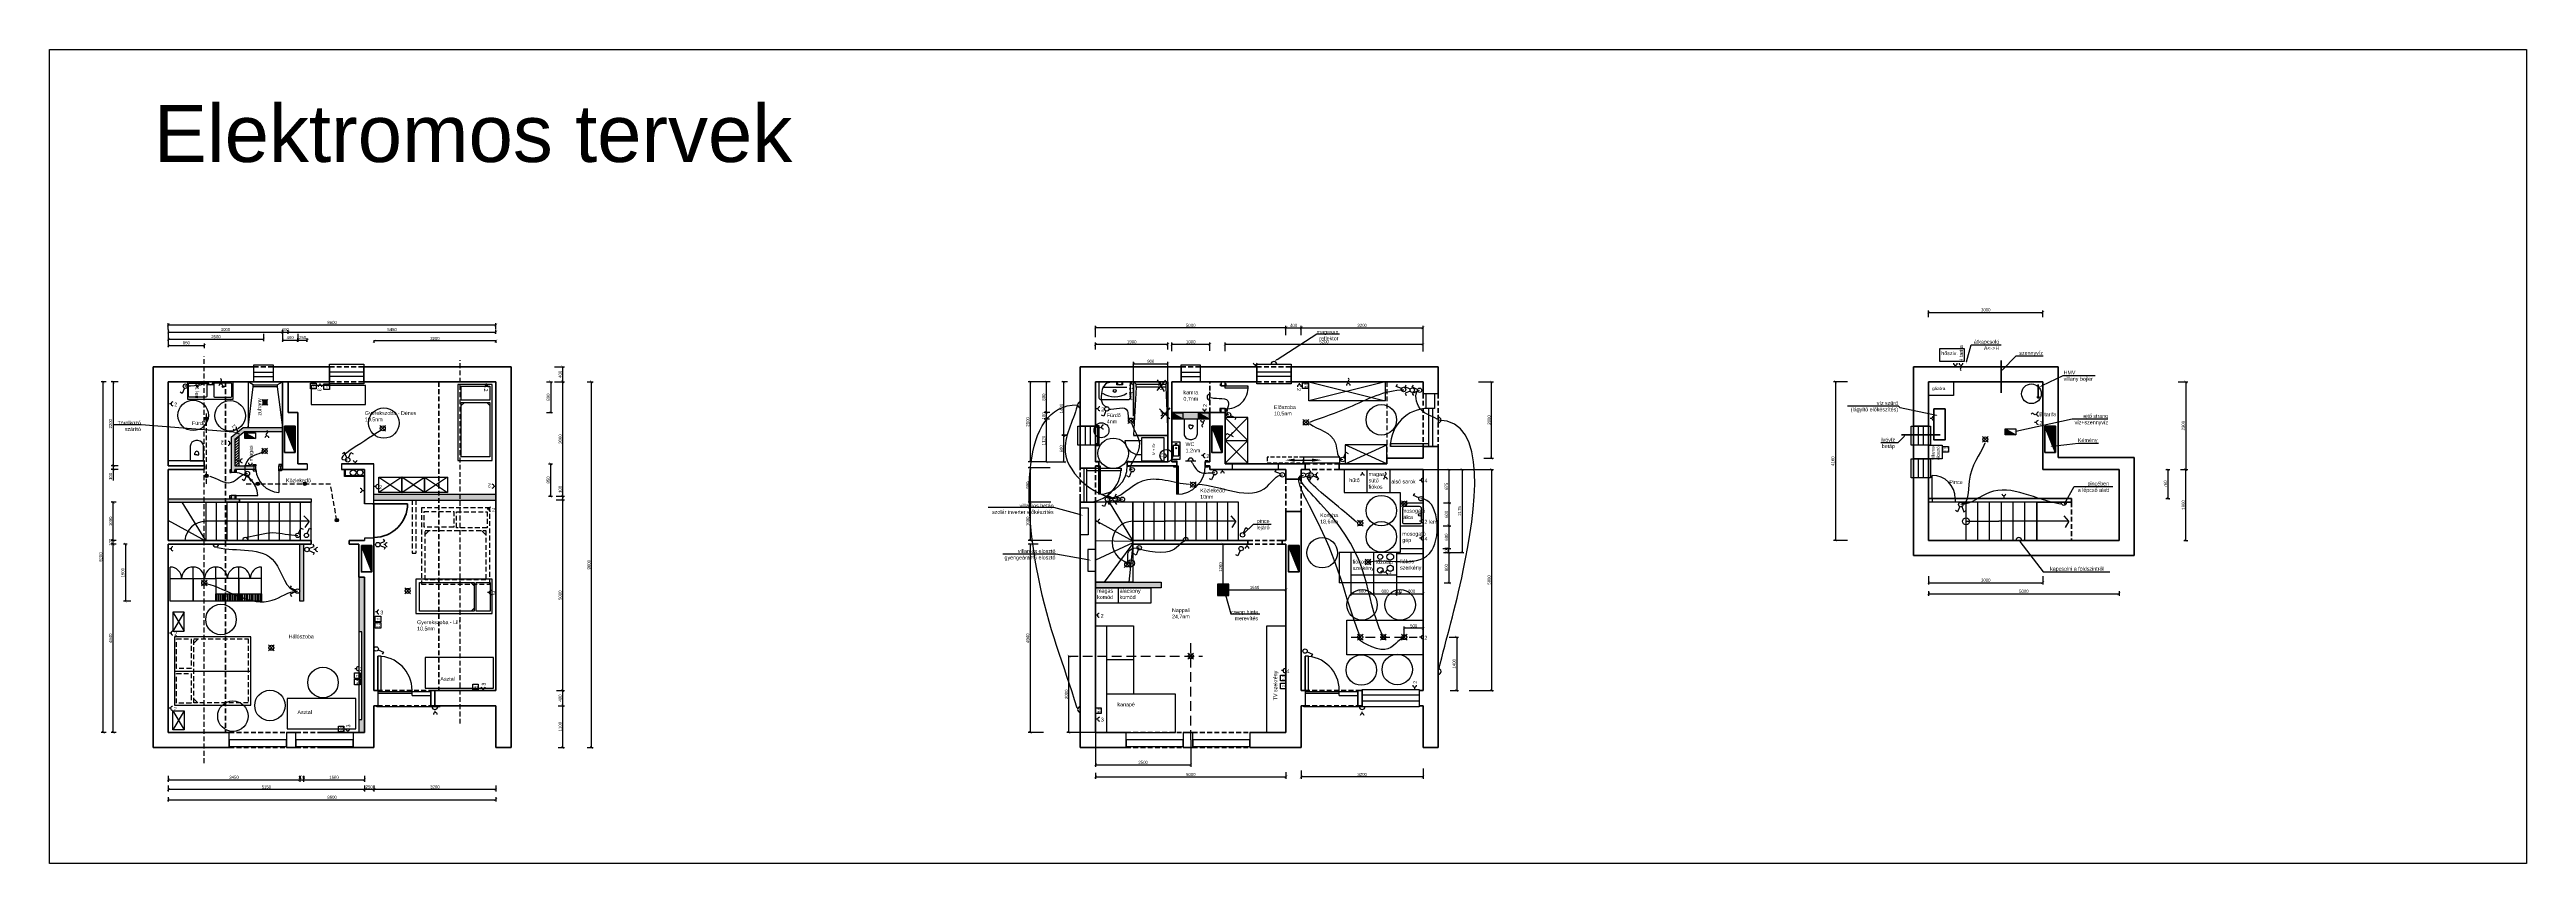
# Model space of a CAD drawing. Header units: metres. Extents: x -98677 to 89321, y -16450 to 242692.
# Drawn here: x -47908 to 17128, y 39373 to 60739 of the extents above; entities that cross this region are included whole.
import ezdxf
from ezdxf import colors
from ezdxf.entities.mleader import LeaderData, LeaderLine
from ezdxf.math import Vec2, Vec3

# ---------------------------------------------------------------- set-up
doc = ezdxf.new("R2010")
doc.units = ezdxf.units.M
doc.header["$LTSCALE"] = 0.001
doc.linetypes.add('DASHED', pattern=[19.05, 12.7, -6.35])
doc.linetypes.add('DASHEDX2', pattern=[38.1, 25.4, -12.7])
for name, color, linetype, lineweight in [('ajtók', 7, 'Continuous', 25), ('fűtés - vissza', 5, 'Continuous', 40), ('gépészet - víz', 5, 'Continuous', 40), ('külső fal', 7, 'Continuous', 50), ('külső fal - sz', 7, 'DASHED', 50), ('szekrény', 251, 'Continuous', 25)]:
    doc.layers.add(name, color=color, linetype=linetype, lineweight=lineweight)
for name, color, linetype in [('fűtés', 8, 'Continuous'), ('gépészet - kapcsolók', 4, 'Continuous'), ('gépészet - villany', 6, 'Continuous'), ('gépészet - víz - műtárgy', 252, 'Continuous'), ('lépcső', 170, 'Continuous'), ('Méret', 7, 'Continuous'), ('szagatott', 7, 'DASHED'), ('szerk', 70, 'Continuous'), ('újfal', 1, 'Continuous'), ('újfal - gipszkarton', 1, 'Continuous'), ('újfal - gipszkarton - sraff', 9, 'Continuous')]:
    doc.layers.add(name, color=color, linetype=linetype)
doc.layers.add('gépészet - víz - csatorna', color=7, linetype='Continuous', lineweight=40, true_color=0x985223)
doc.styles.add('dada', font='arial.ttf', dxfattribs={"height": 80})
doc.styles.get("Standard").update_dxf_attribs({"font": 'arial.ttf'})
doc.dimstyles.new('big ISO-25', dxfattribs={"dimscale": 100, "dimtxt": 2.5, "dimasz": 2.5, "dimexe": 1.25, "dimexo": 0, "dimtad": 1, "dimtxsty": 'Standard', "dimcen": 2.5, "dimadec": 0, "dimazin": 0, "dimtfac": 1, "dimtmove": 0, "dimatfit": 3, "dimfxl": 1, "dimarcsym": 0})
doc.dimstyles.new('kicsi folyamatos', dxfattribs={"dimscale": 100, "dimtxt": 1, "dimasz": 0.7, "dimexe": 0.5, "dimexo": 0, "dimgap": 0.25, "dimtad": 1, "dimtxsty": 'dada', "dimblk1": 'ARCHTICK', "dimblk2": 'ARCHTICK', "dimsah": 1, "dimcen": 2.5, "dimadec": 0, "dimazin": 0, "dimtfac": 1, "dimtmove": 0, "dimatfit": 3, "dimldrblk": 'ARCHTICK', "dimfxl": 1, "dimarcsym": 0})

# ---------------------------------------------------------------- blocks, each defined once
blk = doc.blocks.new('*D95')
at = {"layer": 'ajtók', "color": 0, "lineweight": -2, "ltscale": 10000}
blk.add_line((-15213, 49961), (-14758, 49961), dxfattribs=at)
at = {"layer": 'ajtók', "color": 0, "ltscale": 10000}
for points in [[(-15213, 50002), (-15213, 49919), (-15463, 49961)], [(-14758, 49919), (-14758, 50002), (-14508, 49961)]]:
    blk.add_solid(points, dxfattribs=at)
at = {"layer": 'Defpoints', "color": 0, "ltscale": 10000}
for p in [(-15463, 49981), (-14508, 49961), (-14508, 49961)]:
    blk.add_point(p, dxfattribs=at)
blk = doc.blocks.new('_ArchTick')
at = {"color": 0, "linetype": 'ByBlock', "const_width": 0.15}
blk.add_lwpolyline([(-0.5, -0.5), (0.5, 0.5)], dxfattribs=at)
blk = doc.blocks.new('*D96')
at = {"layer": 'Defpoints', "color": 0, "ltscale": 10000}
for p in [(-11160, 45314), (-11131, 43914), (-10961, 43914)]:
    blk.add_point(p, dxfattribs=at)
at = {"layer": 'Méret', "color": 0, "lineweight": -2, "ltscale": 10000}
for p, q in [((-11160, 45314), (-10911, 45314)), ((-10961, 45314), (-10961, 43914)), ((-11131, 43914), (-10911, 43914))]:
    blk.add_line(p, q, dxfattribs=at)
at = {"layer": 'Méret', "color": 0, "lineweight": -2, "ltscale": 10000, "xscale": 70, "yscale": 70, "zscale": 70}
for p, rotation in [((-10961, 45314), 90), ((-10961, 43914), 270)]:
    blk.add_blockref('_ArchTick', p, dxfattribs=dict(at, rotation=rotation))
at = {"layer": 'Méret', "color": 0, "ltscale": 10000, "insert": (-11027, 44614), "char_height": 80, "attachment_point": 5, "rotation": 90, "style": 'dada'}
blk.add_mtext('1400', dxfattribs=at)
blk = doc.blocks.new('Csillar')
at = {"layer": 'gépészet - villany', "ltscale": 10000}
for p, q in [((-76, 76), (76, -76)), ((-76, -76), (76, 76))]:
    blk.add_line(p, q, dxfattribs=at)
blk.add_circle((0, 0), 64.4, dxfattribs=at)
blk = doc.blocks.new('*D97')
at = {"layer": 'Defpoints', "color": 0, "ltscale": 10000}
for p in [(-20443, 42814), (-17943, 42614), (-17943, 41961)]:
    blk.add_point(p, dxfattribs=at)
at = {"layer": 'Méret', "color": 0, "lineweight": -2, "ltscale": 10000}
for p, q in [((-20443, 42814), (-20443, 41911)), ((-17943, 42614), (-17943, 41911)), ((-20443, 41961), (-17943, 41961))]:
    blk.add_line(p, q, dxfattribs=at)
at = {"layer": 'Méret', "color": 0, "lineweight": -2, "ltscale": 10000, "xscale": 70, "yscale": 70, "zscale": 70, "rotation": 180}
blk.add_blockref('_ArchTick', (-20443, 41961), dxfattribs=at)
at = {"layer": 'Méret', "color": 0, "lineweight": -2, "ltscale": 10000, "xscale": 70, "yscale": 70, "zscale": 70}
blk.add_blockref('_ArchTick', (-17943, 41961), dxfattribs=at)
at = {"layer": 'Méret', "color": 0, "ltscale": 10000, "insert": (-19193, 42027), "char_height": 80, "attachment_point": 5, "style": 'dada'}
blk.add_mtext('2500', dxfattribs=at)
blk = doc.blocks.new('*D98')
at = {"layer": 'Defpoints', "color": 0, "ltscale": 10000}
for p in [(-21158, 44814), (-21143, 44814), (-20443, 42814)]:
    blk.add_point(p, dxfattribs=at)
at = {"layer": 'Méret', "color": 0, "lineweight": -2, "ltscale": 10000}
for p, q in [((-21158, 44814), (-21093, 44814)), ((-21143, 42814), (-21143, 44814)), ((-20443, 42814), (-21193, 42814))]:
    blk.add_line(p, q, dxfattribs=at)
at = {"layer": 'Méret', "color": 0, "lineweight": -2, "ltscale": 10000, "xscale": 70, "yscale": 70, "zscale": 70}
for p, rotation in [((-21143, 44814), 90), ((-21143, 42814), 270)]:
    blk.add_blockref('_ArchTick', p, dxfattribs=dict(at, rotation=rotation))
at = {"layer": 'Méret', "color": 0, "ltscale": 10000, "insert": (-21209, 43814), "char_height": 80, "attachment_point": 5, "rotation": 90, "style": 'dada'}
blk.add_mtext('2000', dxfattribs=at)
blk = doc.blocks.new('*D99')
at = {"layer": 'Defpoints', "color": 0, "ltscale": 10000}
for p in [(-12336, 45545), (-12336, 45314), (-11843, 43914)]:
    blk.add_point(p, dxfattribs=at)
at = {"layer": 'Méret', "color": 0, "lineweight": -2, "ltscale": 10000}
for p, q in [((-12336, 45314), (-12336, 45595)), ((-11843, 45545), (-12336, 45545)), ((-11843, 43914), (-11843, 45595))]:
    blk.add_line(p, q, dxfattribs=at)
at = {"layer": 'Méret', "color": 0, "lineweight": -2, "ltscale": 10000, "xscale": 70, "yscale": 70, "zscale": 70, "rotation": 180}
blk.add_blockref('_ArchTick', (-12336, 45545), dxfattribs=at)
at = {"layer": 'Méret', "color": 0, "lineweight": -2, "ltscale": 10000, "xscale": 70, "yscale": 70, "zscale": 70}
blk.add_blockref('_ArchTick', (-11843, 45545), dxfattribs=at)
at = {"layer": 'Méret', "color": 0, "ltscale": 10000, "insert": (-12090, 45610), "char_height": 80, "attachment_point": 5, "style": 'dada'}
blk.add_mtext('500', dxfattribs=at)
blk = doc.blocks.new('Fali lámpa')
at = {"layer": 'gépészet - villany', "ltscale": 10000}
blk.add_line((-139, 0), (139, 0), dxfattribs=at)
blk.add_arc((0, 0), 73.7, 0, 180, dxfattribs=at)
blk = doc.blocks.new('Lámpa_Tükörvilágítás')
at = {"layer": 'gépészet - villany', "ltscale": 10000}
for p, q in [((-74, 0), (-74, 74)), ((-74, 74), (74, 74)), ((74, 74), (74, 0))]:
    blk.add_line(p, q, dxfattribs=at)
blk.add_blockref('Fali lámpa', (0, 0), dxfattribs=at)
blk = doc.blocks.new('Lámpa_Spot')
at = {"layer": 'gépészet - villany', "ltscale": 10000}
blk.add_hatch(color=256, dxfattribs=at).paths.add_polyline_path([(45, 0, 1), (-45, 0, 1)])
blk.add_circle((0, 0), 45.2, dxfattribs=at)
blk = doc.blocks.new('Lámpa_Spot_IP44')
at = {"layer": 'gépészet - villany', "ltscale": 10000}
for p, q in [((73, 73), (-73, -73)), ((-72, 75), (72, -75)), ((56, 56), (-55, 57)), ((-55, 57), (-55, -57)), ((55, -57), (56, 56)), ((-55, -57), (55, -57))]:
    blk.add_line(p, q, dxfattribs=at)
blk.add_blockref('Lámpa_Spot', (1, 1), dxfattribs=at)
blk = doc.blocks.new('Villany - kapcsoló 2 sarkú')
at = {"layer": 'gépészet - kapcsolók', "ltscale": 10000}
for p, q in [((-249, 84), (-218, 139)), ((-111, 24), (-249, 84)), ((-111, -22), (-249, -82)), ((-249, -82), (-218, -137))]:
    blk.add_line(p, q, dxfattribs=at)
blk.add_circle((-58, 1), 57.8, dxfattribs=at)
blk = doc.blocks.new('Villany - kapcsoló')
at = {"layer": 'gépészet - kapcsolók', "ltscale": 10000}
for p, q in [((-249, 84), (-218, 140)), ((-111, 25), (-249, 84))]:
    blk.add_line(p, q, dxfattribs=at)
blk.add_circle((-58, 2), 57.8, dxfattribs=at)
blk = doc.blocks.new('Villany - konector')
at = {"layer": 'gépészet - kapcsolók', "ltscale": 10000}
blk.add_line((-51, 0), (-94, 0), dxfattribs=at)
blk.add_arc((0, 0), 50.5, 90, 270, dxfattribs=at)
at = {"layer": 'gépészet - villany', "ltscale": 10000, "style": 'dada'}
blk.add_attdef('DARAB', (36, -65), '', height=100, dxfattribs=at)
blk = doc.blocks.new('Villany - TV')
at = {"layer": 'gépészet - kapcsolók', "ltscale": 10000}
blk.add_lwpolyline([(-148, 0), (0, 0), (0, -148), (-148, -148)], close=True, dxfattribs=at)
at = {"layer": 'gépészet - kapcsolók', "ltscale": 10000, "insert": (-111, -56), "char_height": 50, "width": 107.62, "attachment_point": 1, "style": 'dada'}
blk.add_mtext('TV', dxfattribs=at)
blk = doc.blocks.new('Villany - UTP dupla')
at = {"layer": 'gépészet - kapcsolók', "ltscale": 10000}
blk.add_lwpolyline([(-148, 0), (0, 0), (0, -148), (-148, -148)], close=True, dxfattribs=at)
at = {"layer": 'gépészet - kapcsolók', "ltscale": 10000, "insert": (-111, -1), "char_height": 50, "width": 107.62, "attachment_point": 1, "style": 'dada'}
blk.add_mtext('utp\\Putp', dxfattribs=at)
blk = doc.blocks.new('Villany - konector lengő')
at = {"layer": 'gépészet - kapcsolók', "ltscale": 10000}
blk.add_arc((0, 0), 50.5, 90, 270, dxfattribs=at)
blk.add_spline([(-51, 0), (-89, -18), (-153, 21), (-192, -6)], degree=3, dxfattribs=at)
at = {"layer": 'gépészet - villany', "ltscale": 10000, "style": 'dada'}
blk.add_attdef('DARAB', (21, -55), '', height=100, dxfattribs=at)
blk = doc.blocks.new('Villany - UTP')
at = {"layer": 'gépészet - kapcsolók', "ltscale": 10000}
blk.add_lwpolyline([(-148, 0), (0, 0), (0, -148), (-148, -148)], close=True, dxfattribs=at)
at = {"layer": 'gépészet - kapcsolók', "ltscale": 10000, "insert": (-111, -44), "char_height": 50, "width": 107.62, "attachment_point": 1, "style": 'dada'}
blk.add_mtext('utp', dxfattribs=at)
blk = doc.blocks.new('*D100')
at = {"layer": 'Defpoints', "color": 0, "ltscale": 10000}
for p in [(-11306, 49714), (-11306, 47539), (-10820, 47539)]:
    blk.add_point(p, dxfattribs=at)
at = {"layer": 'Méret', "color": 0, "lineweight": -2, "ltscale": 10000}
for p, q in [((-11306, 49714), (-10770, 49714)), ((-10820, 49714), (-10820, 47539)), ((-11306, 47539), (-10770, 47539))]:
    blk.add_line(p, q, dxfattribs=at)
at = {"layer": 'Méret', "color": 0, "lineweight": -2, "ltscale": 10000, "xscale": 70, "yscale": 70, "zscale": 70}
for p, rotation in [((-10820, 49714), 90), ((-10820, 47539), 270)]:
    blk.add_blockref('_ArchTick', p, dxfattribs=dict(at, rotation=rotation))
at = {"layer": 'Méret', "color": 0, "ltscale": 10000, "insert": (-10886, 48626), "char_height": 80, "attachment_point": 5, "rotation": 90, "style": 'dada'}
blk.add_mtext('2175', dxfattribs=at)
blk = doc.blocks.new('*D101')
at = {"layer": 'Defpoints', "color": 0, "ltscale": 10000}
for p in [(-11306, 47539), (-11293, 46739), (-11166, 46739)]:
    blk.add_point(p, dxfattribs=at)
at = {"layer": 'Méret', "color": 0, "lineweight": -2, "ltscale": 10000}
for p, q in [((-11306, 47539), (-11116, 47539)), ((-11166, 47539), (-11166, 46739)), ((-11293, 46739), (-11116, 46739))]:
    blk.add_line(p, q, dxfattribs=at)
at = {"layer": 'Méret', "color": 0, "lineweight": -2, "ltscale": 10000, "xscale": 70, "yscale": 70, "zscale": 70}
for p, rotation in [((-11166, 47539), 90), ((-11166, 46739), 270)]:
    blk.add_blockref('_ArchTick', p, dxfattribs=dict(at, rotation=rotation))
at = {"layer": 'Méret', "color": 0, "ltscale": 10000, "insert": (-11232, 47139), "char_height": 80, "attachment_point": 5, "rotation": 90, "style": 'dada'}
blk.add_mtext('800', dxfattribs=at)
blk = doc.blocks.new('*D102')
at = {"layer": 'Defpoints', "color": 0, "ltscale": 10000}
for p in [(-11306, 49714), (-11305, 48839), (-11166, 48839)]:
    blk.add_point(p, dxfattribs=at)
at = {"layer": 'Méret', "color": 0, "lineweight": -2, "ltscale": 10000}
for p, q in [((-11306, 49714), (-11116, 49714)), ((-11166, 49714), (-11166, 48839)), ((-11305, 48839), (-11116, 48839))]:
    blk.add_line(p, q, dxfattribs=at)
at = {"layer": 'Méret', "color": 0, "lineweight": -2, "ltscale": 10000, "xscale": 70, "yscale": 70, "zscale": 70}
for p, rotation in [((-11166, 49714), 90), ((-11166, 48839), 270)]:
    blk.add_blockref('_ArchTick', p, dxfattribs=dict(at, rotation=rotation))
at = {"layer": 'Méret', "color": 0, "ltscale": 10000, "insert": (-11232, 49276), "char_height": 80, "attachment_point": 5, "rotation": 90, "style": 'dada'}
blk.add_mtext('875', dxfattribs=at)
blk = doc.blocks.new('*D103')
at = {"layer": 'Defpoints', "color": 0, "ltscale": 10000}
for p in [(-11305, 48839), (-11318, 48239), (-11166, 48239)]:
    blk.add_point(p, dxfattribs=at)
at = {"layer": 'Méret', "color": 0, "lineweight": -2, "ltscale": 10000}
for p, q in [((-11305, 48839), (-11116, 48839)), ((-11166, 48839), (-11166, 48239)), ((-11318, 48239), (-11116, 48239))]:
    blk.add_line(p, q, dxfattribs=at)
at = {"layer": 'Méret', "color": 0, "lineweight": -2, "ltscale": 10000, "xscale": 70, "yscale": 70, "zscale": 70}
for p, rotation in [((-11166, 48839), 90), ((-11166, 48239), 270)]:
    blk.add_blockref('_ArchTick', p, dxfattribs=dict(at, rotation=rotation))
at = {"layer": 'Méret', "color": 0, "ltscale": 10000, "insert": (-11232, 48539), "char_height": 80, "attachment_point": 5, "rotation": 90, "style": 'dada'}
blk.add_mtext('600', dxfattribs=at)
blk = doc.blocks.new('*D104')
at = {"layer": 'Defpoints', "color": 0, "ltscale": 10000}
for p in [(-11318, 48239), (-11322, 47639), (-11166, 47639)]:
    blk.add_point(p, dxfattribs=at)
at = {"layer": 'Méret', "color": 0, "lineweight": -2, "ltscale": 10000}
for p, q in [((-11318, 48239), (-11116, 48239)), ((-11166, 48239), (-11166, 47639)), ((-11322, 47639), (-11116, 47639))]:
    blk.add_line(p, q, dxfattribs=at)
at = {"layer": 'Méret', "color": 0, "lineweight": -2, "ltscale": 10000, "xscale": 70, "yscale": 70, "zscale": 70}
for p, rotation in [((-11166, 48239), 90), ((-11166, 47639), 270)]:
    blk.add_blockref('_ArchTick', p, dxfattribs=dict(at, rotation=rotation))
at = {"layer": 'Méret', "color": 0, "ltscale": 10000, "insert": (-11232, 47939), "char_height": 80, "attachment_point": 5, "rotation": 90, "style": 'dada'}
blk.add_mtext('600', dxfattribs=at)
blk = doc.blocks.new('*D105')
at = {"layer": 'Defpoints', "color": 0, "ltscale": 10000}
for p in [(-11322, 47639), (-11306, 47539), (-11166, 47639)]:
    blk.add_point(p, dxfattribs=at)
at = {"layer": 'Méret', "color": 0, "lineweight": -2, "ltscale": 10000}
for p, q in [((-11322, 47639), (-11116, 47639)), ((-11306, 47539), (-11116, 47539)), ((-11166, 47539), (-11166, 47639))]:
    blk.add_line(p, q, dxfattribs=at)
at = {"layer": 'Méret', "color": 0, "lineweight": -2, "ltscale": 10000, "xscale": 70, "yscale": 70, "zscale": 70}
for p, rotation in [((-11166, 47639), 90), ((-11166, 47539), 270)]:
    blk.add_blockref('_ArchTick', p, dxfattribs=dict(at, rotation=rotation))
at = {"layer": 'Méret', "color": 0, "ltscale": 10000, "insert": (-11232, 47589), "char_height": 80, "attachment_point": 5, "rotation": 90, "style": 'dada'}
blk.add_mtext('100', dxfattribs=at)
blk = doc.blocks.new('*D106')
at = {"layer": 'Defpoints', "color": 0, "ltscale": 10000}
for p in [(-13743, 46939), (-13143, 46939), (-13143, 46454)]:
    blk.add_point(p, dxfattribs=at)
at = {"layer": 'Méret', "color": 0, "lineweight": -2, "ltscale": 10000}
for p, q in [((-13743, 46939), (-13743, 46404)), ((-13143, 46939), (-13143, 46404)), ((-13743, 46454), (-13143, 46454))]:
    blk.add_line(p, q, dxfattribs=at)
at = {"layer": 'Méret', "color": 0, "lineweight": -2, "ltscale": 10000, "xscale": 70, "yscale": 70, "zscale": 70, "rotation": 180}
blk.add_blockref('_ArchTick', (-13743, 46454), dxfattribs=at)
at = {"layer": 'Méret', "color": 0, "lineweight": -2, "ltscale": 10000, "xscale": 70, "yscale": 70, "zscale": 70}
blk.add_blockref('_ArchTick', (-13143, 46454), dxfattribs=at)
at = {"layer": 'Méret', "color": 0, "ltscale": 10000, "insert": (-13443, 46520), "char_height": 80, "attachment_point": 5, "style": 'dada'}
blk.add_mtext('600', dxfattribs=at)
blk = doc.blocks.new('*D107')
at = {"layer": 'Defpoints', "color": 0, "ltscale": 10000}
for p in [(-13143, 46939), (-12543, 46939), (-12543, 46454)]:
    blk.add_point(p, dxfattribs=at)
at = {"layer": 'Méret', "color": 0, "lineweight": -2, "ltscale": 10000}
for p, q in [((-13143, 46939), (-13143, 46404)), ((-12543, 46939), (-12543, 46404)), ((-13143, 46454), (-12543, 46454))]:
    blk.add_line(p, q, dxfattribs=at)
at = {"layer": 'Méret', "color": 0, "lineweight": -2, "ltscale": 10000, "xscale": 70, "yscale": 70, "zscale": 70, "rotation": 180}
blk.add_blockref('_ArchTick', (-13143, 46454), dxfattribs=at)
at = {"layer": 'Méret', "color": 0, "lineweight": -2, "ltscale": 10000, "xscale": 70, "yscale": 70, "zscale": 70}
blk.add_blockref('_ArchTick', (-12543, 46454), dxfattribs=at)
at = {"layer": 'Méret', "color": 0, "ltscale": 10000, "insert": (-12843, 46520), "char_height": 80, "attachment_point": 5, "style": 'dada'}
blk.add_mtext('600', dxfattribs=at)
blk = doc.blocks.new('*D108')
at = {"layer": 'Defpoints', "color": 0, "ltscale": 10000}
for p in [(-12543, 46454), (-12443, 46454), (-12443, 46454)]:
    blk.add_point(p, dxfattribs=at)
at = {"layer": 'Méret', "color": 0, "lineweight": -2, "ltscale": 10000}
for p, q in [((-12543, 46454), (-12543, 46504)), ((-12543, 46454), (-12443, 46454)), ((-12443, 46454), (-12443, 46504))]:
    blk.add_line(p, q, dxfattribs=at)
at = {"layer": 'Méret', "color": 0, "lineweight": -2, "ltscale": 10000, "xscale": 70, "yscale": 70, "zscale": 70, "rotation": 180}
blk.add_blockref('_ArchTick', (-12543, 46454), dxfattribs=at)
at = {"layer": 'Méret', "color": 0, "lineweight": -2, "ltscale": 10000, "xscale": 70, "yscale": 70, "zscale": 70}
blk.add_blockref('_ArchTick', (-12443, 46454), dxfattribs=at)
at = {"layer": 'Méret', "color": 0, "ltscale": 10000, "insert": (-12493, 46520), "char_height": 80, "attachment_point": 5, "style": 'dada'}
blk.add_mtext('100', dxfattribs=at)
blk = doc.blocks.new('*D109')
at = {"layer": 'Defpoints', "color": 0, "ltscale": 10000}
for p in [(-12443, 46454), (-11843, 46454), (-11843, 46454)]:
    blk.add_point(p, dxfattribs=at)
at = {"layer": 'Méret', "color": 0, "lineweight": -2, "ltscale": 10000}
for p, q in [((-12443, 46454), (-12443, 46504)), ((-12443, 46454), (-11843, 46454)), ((-11843, 46454), (-11843, 46504))]:
    blk.add_line(p, q, dxfattribs=at)
at = {"layer": 'Méret', "color": 0, "lineweight": -2, "ltscale": 10000, "xscale": 70, "yscale": 70, "zscale": 70, "rotation": 180}
blk.add_blockref('_ArchTick', (-12443, 46454), dxfattribs=at)
at = {"layer": 'Méret', "color": 0, "lineweight": -2, "ltscale": 10000, "xscale": 70, "yscale": 70, "zscale": 70}
blk.add_blockref('_ArchTick', (-11843, 46454), dxfattribs=at)
at = {"layer": 'Méret', "color": 0, "ltscale": 10000, "insert": (-12143, 46520), "char_height": 80, "attachment_point": 5, "style": 'dada'}
blk.add_mtext('600', dxfattribs=at)
blk = doc.blocks.new('*D113')
at = {"layer": 'Defpoints', "color": 0, "ltscale": 10000}
for p in [(-17118, 47754), (-17093, 47754), (-17118, 46554)]:
    blk.add_point(p, dxfattribs=at)
at = {"layer": 'Méret', "color": 0, "lineweight": -2, "ltscale": 10000}
for p, q in [((-17118, 47754), (-17043, 47754)), ((-17093, 46554), (-17093, 47754)), ((-17118, 46554), (-17043, 46554))]:
    blk.add_line(p, q, dxfattribs=at)
at = {"layer": 'Méret', "color": 0, "lineweight": -2, "ltscale": 10000, "xscale": 70, "yscale": 70, "zscale": 70}
for p, rotation in [((-17093, 47754), 90), ((-17093, 46554), 270)]:
    blk.add_blockref('_ArchTick', p, dxfattribs=dict(at, rotation=rotation))
at = {"layer": 'Méret', "color": 0, "ltscale": 10000, "insert": (-17159, 47154), "char_height": 80, "attachment_point": 5, "rotation": 90, "style": 'dada'}
blk.add_mtext('1200', dxfattribs=at)
blk = doc.blocks.new('*D114')
at = {"layer": 'Defpoints', "color": 0, "ltscale": 10000}
for p in [(-17093, 46554), (-15443, 46554), (-15443, 46554)]:
    blk.add_point(p, dxfattribs=at)
at = {"layer": 'Méret', "color": 0, "lineweight": -2, "ltscale": 10000}
for p, q in [((-17093, 46554), (-17093, 46604)), ((-17093, 46554), (-15443, 46554)), ((-15443, 46554), (-15443, 46604))]:
    blk.add_line(p, q, dxfattribs=at)
at = {"layer": 'Méret', "color": 0, "lineweight": -2, "ltscale": 10000, "xscale": 70, "yscale": 70, "zscale": 70, "rotation": 180}
blk.add_blockref('_ArchTick', (-17093, 46554), dxfattribs=at)
at = {"layer": 'Méret', "color": 0, "lineweight": -2, "ltscale": 10000, "xscale": 70, "yscale": 70, "zscale": 70}
blk.add_blockref('_ArchTick', (-15443, 46554), dxfattribs=at)
at = {"layer": 'Méret', "color": 0, "ltscale": 10000, "insert": (-16268, 46620), "char_height": 80, "attachment_point": 5, "style": 'dada'}
blk.add_mtext('1650', dxfattribs=at)
blk = doc.blocks.new('WC')
at = {"layer": 'gépészet - víz - műtárgy', "ltscale": 10000}
for p, q in [((0, 174), (0, -174)), ((379, 174), (0, 174)), ((155, 0), (155, 50)), ((155, 50), (201, 50)), ((251, 0), (251, 0)), ((529, -24), (529, 24)), ((0, -174), (379, -174)), ((155, 0), (155, -50)), ((155, -50), (201, -50)), ((251, 0), (251, 0))]:
    blk.add_line(p, q, dxfattribs=at)
for centre, radius, start, end in [((201, 0), 50, 0, 90), ((379, 24), 150, 0, 90), ((201, 0), 50, 270, 0), ((379, -24), 150, 270, 0)]:
    blk.add_arc(centre, radius, start, end, dxfattribs=at)
blk = doc.blocks.new('*D262')
at = {"layer": 'Defpoints', "color": 0, "ltscale": 10000}
for p in [(-11843, 49714), (-10634, 43914), (-10044, 43914)]:
    blk.add_point(p, dxfattribs=at)
at = {"layer": 'Méret', "color": 0, "lineweight": -2, "ltscale": 10000}
for p, q in [((-11843, 49714), (-9994, 49714)), ((-10044, 49714), (-10044, 43914)), ((-10634, 43914), (-9994, 43914))]:
    blk.add_line(p, q, dxfattribs=at)
at = {"layer": 'Méret', "color": 0, "lineweight": -2, "ltscale": 10000, "xscale": 70, "yscale": 70, "zscale": 70}
for p, rotation in [((-10044, 49714), 90), ((-10044, 43914), 270)]:
    blk.add_blockref('_ArchTick', p, dxfattribs=dict(at, rotation=rotation))
at = {"layer": 'Méret', "color": 0, "ltscale": 10000, "insert": (-10110, 46814), "char_height": 80, "attachment_point": 5, "rotation": 90, "style": 'dada'}
blk.add_mtext('5800', dxfattribs=at)
blk = doc.blocks.new('*D263')
at = {"layer": 'Defpoints', "color": 0, "ltscale": 10000}
for p in [(-15043, 41809), (-15043, 41644), (-11843, 41862)]:
    blk.add_point(p, dxfattribs=at)
at = {"layer": 'Méret', "color": 0, "lineweight": -2, "ltscale": 10000}
for p, q in [((-15043, 41809), (-15043, 41594)), ((-11843, 41644), (-15043, 41644)), ((-11843, 41862), (-11843, 41594))]:
    blk.add_line(p, q, dxfattribs=at)
at = {"layer": 'Méret', "color": 0, "lineweight": -2, "ltscale": 10000, "xscale": 70, "yscale": 70, "zscale": 70, "rotation": 180}
blk.add_blockref('_ArchTick', (-15043, 41644), dxfattribs=at)
at = {"layer": 'Méret', "color": 0, "lineweight": -2, "ltscale": 10000, "xscale": 70, "yscale": 70, "zscale": 70}
blk.add_blockref('_ArchTick', (-11843, 41644), dxfattribs=at)
at = {"layer": 'Méret', "color": 0, "ltscale": 10000, "insert": (-13443, 41710), "char_height": 80, "attachment_point": 5, "style": 'dada'}
blk.add_mtext('3200', dxfattribs=at)
blk = doc.blocks.new('*D264')
at = {"layer": 'Defpoints', "color": 0, "ltscale": 10000}
for p in [(-17043, 52817), (-11843, 53002), (-11843, 52858)]:
    blk.add_point(p, dxfattribs=at)
at = {"layer": 'Méret', "color": 0, "lineweight": -2, "ltscale": 10000}
for p, q in [((-17043, 52817), (-17043, 53052)), ((-17043, 53002), (-11843, 53002)), ((-11843, 52858), (-11843, 53052))]:
    blk.add_line(p, q, dxfattribs=at)
at = {"layer": 'Méret', "color": 0, "lineweight": -2, "ltscale": 10000, "xscale": 70, "yscale": 70, "zscale": 70, "rotation": 180}
blk.add_blockref('_ArchTick', (-17043, 53002), dxfattribs=at)
at = {"layer": 'Méret', "color": 0, "lineweight": -2, "ltscale": 10000, "xscale": 70, "yscale": 70, "zscale": 70}
blk.add_blockref('_ArchTick', (-11843, 53002), dxfattribs=at)
at = {"layer": 'Méret', "color": 0, "ltscale": 10000, "insert": (-14443, 53067), "char_height": 80, "attachment_point": 5, "style": 'dada'}
blk.add_mtext('5200', dxfattribs=at)
blk = doc.blocks.new('*D265')
at = {"layer": 'Defpoints', "color": 0, "ltscale": 10000}
for p in [(-10387, 52014), (-10044, 52014), (-10250, 50014)]:
    blk.add_point(p, dxfattribs=at)
at = {"layer": 'Méret', "color": 0, "lineweight": -2, "ltscale": 10000}
for p, q in [((-10387, 52014), (-9994, 52014)), ((-10044, 50014), (-10044, 52014)), ((-10250, 50014), (-9994, 50014))]:
    blk.add_line(p, q, dxfattribs=at)
at = {"layer": 'Méret', "color": 0, "lineweight": -2, "ltscale": 10000, "xscale": 70, "yscale": 70, "zscale": 70}
for p, rotation in [((-10044, 52014), 90), ((-10044, 50014), 270)]:
    blk.add_blockref('_ArchTick', p, dxfattribs=dict(at, rotation=rotation))
at = {"layer": 'Méret', "color": 0, "ltscale": 10000, "insert": (-10110, 51014), "char_height": 80, "attachment_point": 5, "rotation": 90, "style": 'dada'}
blk.add_mtext('2000', dxfattribs=at)
blk = doc.blocks.new('*D266')
at = {"layer": 'Defpoints', "color": 0, "ltscale": 10000}
for p in [(-18443, 52823), (-17443, 53002), (-17443, 52829)]:
    blk.add_point(p, dxfattribs=at)
at = {"layer": 'Méret', "color": 0, "lineweight": -2, "ltscale": 10000}
for p, q in [((-18443, 52823), (-18443, 53052)), ((-18443, 53002), (-17443, 53002)), ((-17443, 52829), (-17443, 53052))]:
    blk.add_line(p, q, dxfattribs=at)
at = {"layer": 'Méret', "color": 0, "lineweight": -2, "ltscale": 10000, "xscale": 70, "yscale": 70, "zscale": 70, "rotation": 180}
blk.add_blockref('_ArchTick', (-18443, 53002), dxfattribs=at)
at = {"layer": 'Méret', "color": 0, "lineweight": -2, "ltscale": 10000, "xscale": 70, "yscale": 70, "zscale": 70}
blk.add_blockref('_ArchTick', (-17443, 53002), dxfattribs=at)
at = {"layer": 'Méret', "color": 0, "ltscale": 10000, "insert": (-17943, 53067), "char_height": 80, "attachment_point": 5, "style": 'dada'}
blk.add_mtext('1000', dxfattribs=at)
blk = doc.blocks.new('*D267')
at = {"layer": 'Defpoints', "color": 0, "ltscale": 10000}
for p in [(-21634, 52014), (-22159, 49914), (-21739, 49914)]:
    blk.add_point(p, dxfattribs=at)
at = {"layer": 'Méret', "color": 0, "lineweight": -2, "ltscale": 10000}
for p, q in [((-21634, 52014), (-22209, 52014)), ((-22159, 52014), (-22159, 49914)), ((-21739, 49914), (-22209, 49914))]:
    blk.add_line(p, q, dxfattribs=at)
at = {"layer": 'Méret', "color": 0, "lineweight": -2, "ltscale": 10000, "xscale": 70, "yscale": 70, "zscale": 70}
for p, rotation in [((-22159, 52014), 90), ((-22159, 49914), 270)]:
    blk.add_blockref('_ArchTick', p, dxfattribs=dict(at, rotation=rotation))
at = {"layer": 'Méret', "color": 0, "ltscale": 10000, "insert": (-22225, 50964), "char_height": 80, "attachment_point": 5, "rotation": 90, "style": 'dada'}
blk.add_mtext('2100', dxfattribs=at)
blk = doc.blocks.new('*D268')
at = {"layer": 'Defpoints', "color": 0, "ltscale": 10000}
for p in [(-21634, 52014), (-21739, 51214), (-21647, 51214)]:
    blk.add_point(p, dxfattribs=at)
at = {"layer": 'Méret', "color": 0, "lineweight": -2, "ltscale": 10000}
for p, q in [((-21634, 52014), (-21789, 52014)), ((-21739, 52014), (-21739, 51214)), ((-21647, 51214), (-21789, 51214))]:
    blk.add_line(p, q, dxfattribs=at)
at = {"layer": 'Méret', "color": 0, "lineweight": -2, "ltscale": 10000, "xscale": 70, "yscale": 70, "zscale": 70}
for p, rotation in [((-21739, 52014), 90), ((-21739, 51214), 270)]:
    blk.add_blockref('_ArchTick', p, dxfattribs=dict(at, rotation=rotation))
at = {"layer": 'Méret', "color": 0, "ltscale": 10000, "insert": (-21805, 51614), "char_height": 80, "attachment_point": 5, "rotation": 90, "style": 'dada'}
blk.add_mtext('800', dxfattribs=at)
blk = doc.blocks.new('*D269')
at = {"layer": 'Defpoints', "color": 0, "ltscale": 10000}
for p in [(-21739, 51214), (-21739, 51034), (-21652, 51034)]:
    blk.add_point(p, dxfattribs=at)
at = {"layer": 'Méret', "color": 0, "lineweight": -2, "ltscale": 10000}
for p, q in [((-21739, 51214), (-21789, 51214)), ((-21652, 51034), (-21789, 51034)), ((-21739, 51214), (-21739, 51034))]:
    blk.add_line(p, q, dxfattribs=at)
at = {"layer": 'Méret', "color": 0, "lineweight": -2, "ltscale": 10000, "xscale": 70, "yscale": 70, "zscale": 70}
for p, rotation in [((-21739, 51214), 90), ((-21739, 51034), 270)]:
    blk.add_blockref('_ArchTick', p, dxfattribs=dict(at, rotation=rotation))
at = {"layer": 'Méret', "color": 0, "ltscale": 10000, "insert": (-21805, 51124), "char_height": 80, "attachment_point": 5, "rotation": 90, "style": 'dada'}
blk.add_mtext('180', dxfattribs=at)
blk = doc.blocks.new('*D270')
at = {"layer": 'Defpoints', "color": 0, "ltscale": 10000}
for p in [(-21739, 51034), (-21739, 49914), (-21739, 49914)]:
    blk.add_point(p, dxfattribs=at)
at = {"layer": 'Méret', "color": 0, "lineweight": -2, "ltscale": 10000}
for p, q in [((-21739, 51034), (-21789, 51034)), ((-21739, 51034), (-21739, 49914)), ((-21739, 49914), (-21789, 49914))]:
    blk.add_line(p, q, dxfattribs=at)
at = {"layer": 'Méret', "color": 0, "lineweight": -2, "ltscale": 10000, "xscale": 70, "yscale": 70, "zscale": 70}
for p, rotation in [((-21739, 51034), 90), ((-21739, 49914), 270)]:
    blk.add_blockref('_ArchTick', p, dxfattribs=dict(at, rotation=rotation))
at = {"layer": 'Méret', "color": 0, "ltscale": 10000, "insert": (-21805, 50474), "char_height": 80, "attachment_point": 5, "rotation": 90, "style": 'dada'}
blk.add_mtext('1120', dxfattribs=at)
blk = doc.blocks.new('*D271')
at = {"layer": 'Defpoints', "color": 0, "ltscale": 10000}
for p in [(-21631, 49754), (-22159, 48854), (-21614, 48854)]:
    blk.add_point(p, dxfattribs=at)
at = {"layer": 'Méret', "color": 0, "lineweight": -2, "ltscale": 10000}
for p, q in [((-21631, 49754), (-22209, 49754)), ((-22159, 49754), (-22159, 48854)), ((-21614, 48854), (-22209, 48854))]:
    blk.add_line(p, q, dxfattribs=at)
at = {"layer": 'Méret', "color": 0, "lineweight": -2, "ltscale": 10000, "xscale": 70, "yscale": 70, "zscale": 70}
for p, rotation in [((-22159, 49754), 90), ((-22159, 48854), 270)]:
    blk.add_blockref('_ArchTick', p, dxfattribs=dict(at, rotation=rotation))
at = {"layer": 'Méret', "color": 0, "ltscale": 10000, "insert": (-22225, 49304), "char_height": 80, "attachment_point": 5, "rotation": 90, "style": 'dada'}
blk.add_mtext('900', dxfattribs=at)
blk = doc.blocks.new('*D272')
at = {"layer": 'Defpoints', "color": 0, "ltscale": 10000}
for p in [(-21954, 47754), (-22159, 42814), (-21812, 42814)]:
    blk.add_point(p, dxfattribs=at)
at = {"layer": 'Méret', "color": 0, "lineweight": -2, "ltscale": 10000}
for p, q in [((-21954, 47754), (-22209, 47754)), ((-22159, 47754), (-22159, 42814)), ((-21812, 42814), (-22209, 42814))]:
    blk.add_line(p, q, dxfattribs=at)
at = {"layer": 'Méret', "color": 0, "lineweight": -2, "ltscale": 10000, "xscale": 70, "yscale": 70, "zscale": 70}
for p, rotation in [((-22159, 47754), 90), ((-22159, 42814), 270)]:
    blk.add_blockref('_ArchTick', p, dxfattribs=dict(at, rotation=rotation))
at = {"layer": 'Méret', "color": 0, "ltscale": 10000, "insert": (-22225, 45284), "char_height": 80, "attachment_point": 5, "rotation": 90, "style": 'dada'}
blk.add_mtext('4940', dxfattribs=at)
blk = doc.blocks.new('*D273')
at = {"layer": 'Defpoints', "color": 0, "ltscale": 10000}
for p in [(-20443, 41748), (-15443, 41770), (-15443, 41644)]:
    blk.add_point(p, dxfattribs=at)
at = {"layer": 'Méret', "color": 0, "lineweight": -2, "ltscale": 10000}
for p, q in [((-20443, 41748), (-20443, 41594)), ((-20443, 41644), (-15443, 41644)), ((-15443, 41770), (-15443, 41594))]:
    blk.add_line(p, q, dxfattribs=at)
at = {"layer": 'Méret', "color": 0, "lineweight": -2, "ltscale": 10000, "xscale": 70, "yscale": 70, "zscale": 70, "rotation": 180}
blk.add_blockref('_ArchTick', (-20443, 41644), dxfattribs=at)
at = {"layer": 'Méret', "color": 0, "lineweight": -2, "ltscale": 10000, "xscale": 70, "yscale": 70, "zscale": 70}
blk.add_blockref('_ArchTick', (-15443, 41644), dxfattribs=at)
at = {"layer": 'Méret', "color": 0, "ltscale": 10000, "insert": (-17943, 41710), "char_height": 80, "attachment_point": 5, "style": 'dada'}
blk.add_mtext('5000', dxfattribs=at)
blk = doc.blocks.new('*D274')
at = {"layer": 'Defpoints', "color": 0, "ltscale": 10000}
for p in [(-20443, 53433), (-20443, 53189), (-15443, 53239)]:
    blk.add_point(p, dxfattribs=at)
at = {"layer": 'Méret', "color": 0, "lineweight": -2, "ltscale": 10000}
for p, q in [((-20443, 53189), (-20443, 53483)), ((-15443, 53433), (-20443, 53433)), ((-15443, 53239), (-15443, 53483))]:
    blk.add_line(p, q, dxfattribs=at)
at = {"layer": 'Méret', "color": 0, "lineweight": -2, "ltscale": 10000, "xscale": 70, "yscale": 70, "zscale": 70, "rotation": 180}
blk.add_blockref('_ArchTick', (-20443, 53433), dxfattribs=at)
at = {"layer": 'Méret', "color": 0, "lineweight": -2, "ltscale": 10000, "xscale": 70, "yscale": 70, "zscale": 70}
blk.add_blockref('_ArchTick', (-15443, 53433), dxfattribs=at)
at = {"layer": 'Méret', "color": 0, "ltscale": 10000, "insert": (-17943, 53498), "char_height": 80, "attachment_point": 5, "style": 'dada'}
blk.add_mtext('5000', dxfattribs=at)
blk = doc.blocks.new('*D275')
at = {"layer": 'Defpoints', "color": 0, "ltscale": 10000}
for p in [(-15043, 53433), (-15443, 53239), (-15043, 53241)]:
    blk.add_point(p, dxfattribs=at)
at = {"layer": 'Méret', "color": 0, "lineweight": -2, "ltscale": 10000}
for p, q in [((-15443, 53239), (-15443, 53483)), ((-15443, 53433), (-15043, 53433)), ((-15043, 53241), (-15043, 53483))]:
    blk.add_line(p, q, dxfattribs=at)
at = {"layer": 'Méret', "color": 0, "lineweight": -2, "ltscale": 10000, "xscale": 70, "yscale": 70, "zscale": 70, "rotation": 180}
blk.add_blockref('_ArchTick', (-15443, 53433), dxfattribs=at)
at = {"layer": 'Méret', "color": 0, "lineweight": -2, "ltscale": 10000, "xscale": 70, "yscale": 70, "zscale": 70}
blk.add_blockref('_ArchTick', (-15043, 53433), dxfattribs=at)
at = {"layer": 'Méret', "color": 0, "ltscale": 10000, "insert": (-15243, 53498), "char_height": 80, "attachment_point": 5, "style": 'dada'}
blk.add_mtext('400', dxfattribs=at)
blk = doc.blocks.new('*D276')
at = {"layer": 'Defpoints', "color": 0, "ltscale": 10000}
for p in [(-11843, 53433), (-15043, 53241), (-11843, 52815)]:
    blk.add_point(p, dxfattribs=at)
at = {"layer": 'Méret', "color": 0, "lineweight": -2, "ltscale": 10000}
for p, q in [((-15043, 53241), (-15043, 53483)), ((-15043, 53433), (-11843, 53433)), ((-11843, 52815), (-11843, 53483))]:
    blk.add_line(p, q, dxfattribs=at)
at = {"layer": 'Méret', "color": 0, "lineweight": -2, "ltscale": 10000, "xscale": 70, "yscale": 70, "zscale": 70, "rotation": 180}
blk.add_blockref('_ArchTick', (-15043, 53433), dxfattribs=at)
at = {"layer": 'Méret', "color": 0, "lineweight": -2, "ltscale": 10000, "xscale": 70, "yscale": 70, "zscale": 70}
blk.add_blockref('_ArchTick', (-11843, 53433), dxfattribs=at)
at = {"layer": 'Méret', "color": 0, "ltscale": 10000, "insert": (-13443, 53498), "char_height": 80, "attachment_point": 5, "style": 'dada'}
blk.add_mtext('3200', dxfattribs=at)
blk = doc.blocks.new('*D277')
at = {"layer": 'Defpoints', "color": 0, "ltscale": 10000}
for p in [(-21614, 48854), (-22159, 47854), (-21593, 47854)]:
    blk.add_point(p, dxfattribs=at)
at = {"layer": 'Méret', "color": 0, "lineweight": -2, "ltscale": 10000}
for p, q in [((-21614, 48854), (-22209, 48854)), ((-22159, 48854), (-22159, 47854)), ((-21593, 47854), (-22209, 47854))]:
    blk.add_line(p, q, dxfattribs=at)
at = {"layer": 'Méret', "color": 0, "lineweight": -2, "ltscale": 10000, "xscale": 70, "yscale": 70, "zscale": 70}
for p, rotation in [((-22159, 48854), 90), ((-22159, 47854), 270)]:
    blk.add_blockref('_ArchTick', p, dxfattribs=dict(at, rotation=rotation))
at = {"layer": 'Méret', "color": 0, "ltscale": 10000, "insert": (-22225, 48354), "char_height": 80, "attachment_point": 5, "rotation": 90, "style": 'dada'}
blk.add_mtext('1000', dxfattribs=at)
blk = doc.blocks.new('*D278')
at = {"layer": 'Defpoints', "color": 0, "ltscale": 10000}
for p in [(-44790, 53394), (-36190, 53510), (-36190, 53394)]:
    blk.add_point(p, dxfattribs=at)
at = {"layer": 'Méret', "color": 0, "lineweight": -2, "ltscale": 10000}
for p, q in [((-44790, 53394), (-44790, 53560)), ((-44790, 53510), (-36190, 53510)), ((-36190, 53394), (-36190, 53560))]:
    blk.add_line(p, q, dxfattribs=at)
at = {"layer": 'Méret', "color": 0, "lineweight": -2, "ltscale": 10000, "xscale": 70, "yscale": 70, "zscale": 70, "rotation": 180}
blk.add_blockref('_ArchTick', (-44790, 53510), dxfattribs=at)
at = {"layer": 'Méret', "color": 0, "lineweight": -2, "ltscale": 10000, "xscale": 70, "yscale": 70, "zscale": 70}
blk.add_blockref('_ArchTick', (-36190, 53510), dxfattribs=at)
at = {"layer": 'Méret', "color": 0, "ltscale": 10000, "insert": (-40490, 53576), "char_height": 80, "attachment_point": 5, "style": 'dada'}
blk.add_mtext('8600', dxfattribs=at)
blk = doc.blocks.new('*D279')
at = {"layer": 'Defpoints', "color": 0, "ltscale": 10000}
for p in [(-44790, 53394), (-41790, 53394), (-41790, 53322)]:
    blk.add_point(p, dxfattribs=at)
at = {"layer": 'Méret', "color": 0, "lineweight": -2, "ltscale": 10000}
for p, q in [((-44790, 53394), (-44790, 53272)), ((-41790, 53394), (-41790, 53272)), ((-44790, 53322), (-41790, 53322))]:
    blk.add_line(p, q, dxfattribs=at)
at = {"layer": 'Méret', "color": 0, "lineweight": -2, "ltscale": 10000, "xscale": 70, "yscale": 70, "zscale": 70, "rotation": 180}
blk.add_blockref('_ArchTick', (-44790, 53322), dxfattribs=at)
at = {"layer": 'Méret', "color": 0, "lineweight": -2, "ltscale": 10000, "xscale": 70, "yscale": 70, "zscale": 70}
blk.add_blockref('_ArchTick', (-41790, 53322), dxfattribs=at)
at = {"layer": 'Méret', "color": 0, "ltscale": 10000, "insert": (-43290, 53388), "char_height": 80, "attachment_point": 5, "style": 'dada'}
blk.add_mtext('3000', dxfattribs=at)
blk = doc.blocks.new('*D280')
at = {"layer": 'Defpoints', "color": 0, "ltscale": 10000}
for p in [(-41790, 53272), (-41640, 53322), (-41640, 53272)]:
    blk.add_point(p, dxfattribs=at)
at = {"layer": 'Méret', "color": 0, "lineweight": -2, "ltscale": 10000}
for p, q in [((-41790, 53272), (-41790, 53372)), ((-41640, 53272), (-41640, 53372)), ((-41790, 53322), (-41640, 53322))]:
    blk.add_line(p, q, dxfattribs=at)
at = {"layer": 'Méret', "color": 0, "lineweight": -2, "ltscale": 10000, "xscale": 70, "yscale": 70, "zscale": 70, "rotation": 180}
blk.add_blockref('_ArchTick', (-41790, 53322), dxfattribs=at)
at = {"layer": 'Méret', "color": 0, "lineweight": -2, "ltscale": 10000, "xscale": 70, "yscale": 70, "zscale": 70}
blk.add_blockref('_ArchTick', (-41640, 53322), dxfattribs=at)
at = {"layer": 'Méret', "color": 0, "ltscale": 10000, "insert": (-41715, 53388), "char_height": 80, "attachment_point": 5, "style": 'dada'}
blk.add_mtext('150', dxfattribs=at)
blk = doc.blocks.new('*D281')
at = {"layer": 'Defpoints', "color": 0, "ltscale": 10000}
for p in [(-41640, 53272), (-36190, 53322), (-36190, 53272)]:
    blk.add_point(p, dxfattribs=at)
at = {"layer": 'Méret', "color": 0, "lineweight": -2, "ltscale": 10000}
for p, q in [((-41640, 53272), (-41640, 53372)), ((-36190, 53272), (-36190, 53372)), ((-41640, 53322), (-36190, 53322))]:
    blk.add_line(p, q, dxfattribs=at)
at = {"layer": 'Méret', "color": 0, "lineweight": -2, "ltscale": 10000, "xscale": 70, "yscale": 70, "zscale": 70, "rotation": 180}
blk.add_blockref('_ArchTick', (-41640, 53322), dxfattribs=at)
at = {"layer": 'Méret', "color": 0, "lineweight": -2, "ltscale": 10000, "xscale": 70, "yscale": 70, "zscale": 70}
blk.add_blockref('_ArchTick', (-36190, 53322), dxfattribs=at)
at = {"layer": 'Méret', "color": 0, "ltscale": 10000, "insert": (-38915, 53388), "char_height": 80, "attachment_point": 5, "style": 'dada'}
blk.add_mtext('5450', dxfattribs=at)
blk = doc.blocks.new('*D282')
at = {"layer": 'Defpoints', "color": 0, "ltscale": 10000}
for p in [(-44790, 53272), (-42290, 53272), (-42290, 53136)]:
    blk.add_point(p, dxfattribs=at)
at = {"layer": 'Méret', "color": 0, "lineweight": -2, "ltscale": 10000}
for p, q in [((-44790, 53272), (-44790, 53086)), ((-44790, 53136), (-42290, 53136)), ((-42290, 53272), (-42290, 53086))]:
    blk.add_line(p, q, dxfattribs=at)
at = {"layer": 'Méret', "color": 0, "lineweight": -2, "ltscale": 10000, "xscale": 70, "yscale": 70, "zscale": 70, "rotation": 180}
blk.add_blockref('_ArchTick', (-44790, 53136), dxfattribs=at)
at = {"layer": 'Méret', "color": 0, "lineweight": -2, "ltscale": 10000, "xscale": 70, "yscale": 70, "zscale": 70}
blk.add_blockref('_ArchTick', (-42290, 53136), dxfattribs=at)
at = {"layer": 'Méret', "color": 0, "ltscale": 10000, "insert": (-43540, 53202), "char_height": 80, "attachment_point": 5, "style": 'dada'}
blk.add_mtext('2500', dxfattribs=at)
blk = doc.blocks.new('*D283')
at = {"layer": 'Defpoints', "color": 0, "ltscale": 10000}
for p in [(-41790, 53272), (-41390, 53272), (-41390, 53112)]:
    blk.add_point(p, dxfattribs=at)
at = {"layer": 'Méret', "color": 0, "lineweight": -2, "ltscale": 10000}
for p, q in [((-41790, 53272), (-41790, 53062)), ((-41790, 53112), (-41390, 53112)), ((-41390, 53272), (-41390, 53062))]:
    blk.add_line(p, q, dxfattribs=at)
at = {"layer": 'Méret', "color": 0, "lineweight": -2, "ltscale": 10000, "xscale": 70, "yscale": 70, "zscale": 70, "rotation": 180}
blk.add_blockref('_ArchTick', (-41790, 53112), dxfattribs=at)
at = {"layer": 'Méret', "color": 0, "lineweight": -2, "ltscale": 10000, "xscale": 70, "yscale": 70, "zscale": 70}
blk.add_blockref('_ArchTick', (-41390, 53112), dxfattribs=at)
at = {"layer": 'Méret', "color": 0, "ltscale": 10000, "insert": (-41590, 53178), "char_height": 80, "attachment_point": 5, "style": 'dada'}
blk.add_mtext('400', dxfattribs=at)
blk = doc.blocks.new('*D284')
at = {"layer": 'Defpoints', "color": 0, "ltscale": 10000}
for p in [(-41390, 53062), (-41140, 53112), (-41140, 53062)]:
    blk.add_point(p, dxfattribs=at)
at = {"layer": 'Méret', "color": 0, "lineweight": -2, "ltscale": 10000}
for p, q in [((-41390, 53062), (-41390, 53162)), ((-41390, 53112), (-41140, 53112)), ((-41140, 53062), (-41140, 53162))]:
    blk.add_line(p, q, dxfattribs=at)
at = {"layer": 'Méret', "color": 0, "lineweight": -2, "ltscale": 10000, "xscale": 70, "yscale": 70, "zscale": 70, "rotation": 180}
blk.add_blockref('_ArchTick', (-41390, 53112), dxfattribs=at)
at = {"layer": 'Méret', "color": 0, "lineweight": -2, "ltscale": 10000, "xscale": 70, "yscale": 70, "zscale": 70}
blk.add_blockref('_ArchTick', (-41140, 53112), dxfattribs=at)
at = {"layer": 'Méret', "color": 0, "ltscale": 10000, "insert": (-41265, 53178), "char_height": 80, "attachment_point": 5, "style": 'dada'}
blk.add_mtext('250', dxfattribs=at)
blk = doc.blocks.new('*D285')
at = {"layer": 'Defpoints', "color": 0, "ltscale": 10000}
for p in [(-39390, 53097), (-39390, 53088), (-36190, 53097)]:
    blk.add_point(p, dxfattribs=at)
at = {"layer": 'Méret', "color": 0, "lineweight": -2, "ltscale": 10000}
for p, q in [((-39390, 53097), (-39390, 53038)), ((-36190, 53088), (-39390, 53088)), ((-36190, 53097), (-36190, 53038))]:
    blk.add_line(p, q, dxfattribs=at)
at = {"layer": 'Méret', "color": 0, "lineweight": -2, "ltscale": 10000, "xscale": 70, "yscale": 70, "zscale": 70, "rotation": 180}
blk.add_blockref('_ArchTick', (-39390, 53088), dxfattribs=at)
at = {"layer": 'Méret', "color": 0, "lineweight": -2, "ltscale": 10000, "xscale": 70, "yscale": 70, "zscale": 70}
blk.add_blockref('_ArchTick', (-36190, 53088), dxfattribs=at)
at = {"layer": 'Méret', "color": 0, "ltscale": 10000, "insert": (-37790, 53154), "char_height": 80, "attachment_point": 5, "style": 'dada'}
blk.add_mtext('3200', dxfattribs=at)
blk = doc.blocks.new('*D286')
at = {"layer": 'Defpoints', "color": 0, "ltscale": 10000}
for p in [(-44790, 41115), (-36190, 41115), (-36190, 41045)]:
    blk.add_point(p, dxfattribs=at)
at = {"layer": 'Méret', "color": 0, "lineweight": -2, "ltscale": 10000}
for p, q in [((-44790, 41115), (-44790, 40995)), ((-44790, 41045), (-36190, 41045)), ((-36190, 41115), (-36190, 40995))]:
    blk.add_line(p, q, dxfattribs=at)
at = {"layer": 'Méret', "color": 0, "lineweight": -2, "ltscale": 10000, "xscale": 70, "yscale": 70, "zscale": 70, "rotation": 180}
blk.add_blockref('_ArchTick', (-44790, 41045), dxfattribs=at)
at = {"layer": 'Méret', "color": 0, "lineweight": -2, "ltscale": 10000, "xscale": 70, "yscale": 70, "zscale": 70}
blk.add_blockref('_ArchTick', (-36190, 41045), dxfattribs=at)
at = {"layer": 'Méret', "color": 0, "ltscale": 10000, "insert": (-40490, 41111), "char_height": 80, "attachment_point": 5, "style": 'dada'}
blk.add_mtext('8600', dxfattribs=at)
blk = doc.blocks.new('*D287')
at = {"layer": 'Defpoints', "color": 0, "ltscale": 10000}
for p in [(-39390, 41419), (-39390, 41314), (-36190, 41419)]:
    blk.add_point(p, dxfattribs=at)
at = {"layer": 'Méret', "color": 0, "lineweight": -2, "ltscale": 10000}
for p, q in [((-39390, 41419), (-39390, 41264)), ((-36190, 41314), (-39390, 41314)), ((-36190, 41419), (-36190, 41264))]:
    blk.add_line(p, q, dxfattribs=at)
at = {"layer": 'Méret', "color": 0, "lineweight": -2, "ltscale": 10000, "xscale": 70, "yscale": 70, "zscale": 70, "rotation": 180}
blk.add_blockref('_ArchTick', (-39390, 41314), dxfattribs=at)
at = {"layer": 'Méret', "color": 0, "lineweight": -2, "ltscale": 10000, "xscale": 70, "yscale": 70, "zscale": 70}
blk.add_blockref('_ArchTick', (-36190, 41314), dxfattribs=at)
at = {"layer": 'Méret', "color": 0, "ltscale": 10000, "insert": (-37790, 41380), "char_height": 80, "attachment_point": 5, "style": 'dada'}
blk.add_mtext('3200', dxfattribs=at)
blk = doc.blocks.new('*D288')
at = {"layer": 'Defpoints', "color": 0, "ltscale": 10000}
for p in [(-39640, 41419), (-39640, 41314), (-39390, 41419)]:
    blk.add_point(p, dxfattribs=at)
at = {"layer": 'Méret', "color": 0, "lineweight": -2, "ltscale": 10000}
for p, q in [((-39640, 41419), (-39640, 41264)), ((-39390, 41314), (-39640, 41314)), ((-39390, 41419), (-39390, 41264))]:
    blk.add_line(p, q, dxfattribs=at)
at = {"layer": 'Méret', "color": 0, "lineweight": -2, "ltscale": 10000, "xscale": 70, "yscale": 70, "zscale": 70, "rotation": 180}
blk.add_blockref('_ArchTick', (-39640, 41314), dxfattribs=at)
at = {"layer": 'Méret', "color": 0, "lineweight": -2, "ltscale": 10000, "xscale": 70, "yscale": 70, "zscale": 70}
blk.add_blockref('_ArchTick', (-39390, 41314), dxfattribs=at)
at = {"layer": 'Méret', "color": 0, "ltscale": 10000, "insert": (-39515, 41379), "char_height": 80, "attachment_point": 5, "style": 'dada'}
blk.add_mtext('250', dxfattribs=at)
blk = doc.blocks.new('*D289')
at = {"layer": 'Defpoints', "color": 0, "ltscale": 10000}
for p in [(-44790, 41419), (-44790, 41314), (-39640, 41419)]:
    blk.add_point(p, dxfattribs=at)
at = {"layer": 'Méret', "color": 0, "lineweight": -2, "ltscale": 10000}
for p, q in [((-44790, 41419), (-44790, 41264)), ((-39640, 41314), (-44790, 41314)), ((-39640, 41419), (-39640, 41264))]:
    blk.add_line(p, q, dxfattribs=at)
at = {"layer": 'Méret', "color": 0, "lineweight": -2, "ltscale": 10000, "xscale": 70, "yscale": 70, "zscale": 70, "rotation": 180}
blk.add_blockref('_ArchTick', (-44790, 41314), dxfattribs=at)
at = {"layer": 'Méret', "color": 0, "lineweight": -2, "ltscale": 10000, "xscale": 70, "yscale": 70, "zscale": 70}
blk.add_blockref('_ArchTick', (-39640, 41314), dxfattribs=at)
at = {"layer": 'Méret', "color": 0, "ltscale": 10000, "insert": (-42215, 41379), "char_height": 80, "attachment_point": 5, "style": 'dada'}
blk.add_mtext('5150', dxfattribs=at)
blk = doc.blocks.new('*D290')
at = {"layer": 'Defpoints', "color": 0, "ltscale": 10000}
for p in [(-44790, 41672), (-41340, 41672), (-41340, 41569)]:
    blk.add_point(p, dxfattribs=at)
at = {"layer": 'Méret', "color": 0, "lineweight": -2, "ltscale": 10000}
for p, q in [((-44790, 41672), (-44790, 41519)), ((-41340, 41672), (-41340, 41519)), ((-44790, 41569), (-41340, 41569))]:
    blk.add_line(p, q, dxfattribs=at)
at = {"layer": 'Méret', "color": 0, "lineweight": -2, "ltscale": 10000, "xscale": 70, "yscale": 70, "zscale": 70, "rotation": 180}
blk.add_blockref('_ArchTick', (-44790, 41569), dxfattribs=at)
at = {"layer": 'Méret', "color": 0, "lineweight": -2, "ltscale": 10000, "xscale": 70, "yscale": 70, "zscale": 70}
blk.add_blockref('_ArchTick', (-41340, 41569), dxfattribs=at)
at = {"layer": 'Méret', "color": 0, "ltscale": 10000, "insert": (-43065, 41635), "char_height": 80, "attachment_point": 5, "style": 'dada'}
blk.add_mtext('3450', dxfattribs=at)
blk = doc.blocks.new('*D291')
at = {"layer": 'Defpoints', "color": 0, "ltscale": 10000}
for p in [(-41340, 41672), (-41240, 41672), (-41240, 41569)]:
    blk.add_point(p, dxfattribs=at)
at = {"layer": 'Méret', "color": 0, "lineweight": -2, "ltscale": 10000}
for p, q in [((-41340, 41672), (-41340, 41519)), ((-41240, 41672), (-41240, 41519)), ((-41340, 41569), (-41240, 41569))]:
    blk.add_line(p, q, dxfattribs=at)
at = {"layer": 'Méret', "color": 0, "lineweight": -2, "ltscale": 10000, "xscale": 70, "yscale": 70, "zscale": 70, "rotation": 180}
blk.add_blockref('_ArchTick', (-41340, 41569), dxfattribs=at)
at = {"layer": 'Méret', "color": 0, "lineweight": -2, "ltscale": 10000, "xscale": 70, "yscale": 70, "zscale": 70}
blk.add_blockref('_ArchTick', (-41240, 41569), dxfattribs=at)
at = {"layer": 'Méret', "color": 0, "ltscale": 10000, "insert": (-41290, 41635), "char_height": 80, "attachment_point": 5, "style": 'dada'}
blk.add_mtext('100', dxfattribs=at)
blk = doc.blocks.new('*D292')
at = {"layer": 'Defpoints', "color": 0, "ltscale": 10000}
for p in [(-41240, 41672), (-39640, 41672), (-39640, 41569)]:
    blk.add_point(p, dxfattribs=at)
at = {"layer": 'Méret', "color": 0, "lineweight": -2, "ltscale": 10000}
for p, q in [((-41240, 41672), (-41240, 41519)), ((-39640, 41672), (-39640, 41519)), ((-41240, 41569), (-39640, 41569))]:
    blk.add_line(p, q, dxfattribs=at)
at = {"layer": 'Méret', "color": 0, "lineweight": -2, "ltscale": 10000, "xscale": 70, "yscale": 70, "zscale": 70, "rotation": 180}
blk.add_blockref('_ArchTick', (-41240, 41569), dxfattribs=at)
at = {"layer": 'Méret', "color": 0, "lineweight": -2, "ltscale": 10000, "xscale": 70, "yscale": 70, "zscale": 70}
blk.add_blockref('_ArchTick', (-39640, 41569), dxfattribs=at)
at = {"layer": 'Méret', "color": 0, "ltscale": 10000, "insert": (-40440, 41635), "char_height": 80, "attachment_point": 5, "style": 'dada'}
blk.add_mtext('1600', dxfattribs=at)
blk = doc.blocks.new('*D293')
at = {"layer": 'Defpoints', "color": 0, "ltscale": 10000}
for p in [(-46499, 52014), (-46421, 52014), (-46421, 42814)]:
    blk.add_point(p, dxfattribs=at)
at = {"layer": 'Méret', "color": 0, "lineweight": -2, "ltscale": 10000}
for p, q in [((-46421, 52014), (-46549, 52014)), ((-46499, 42814), (-46499, 52014)), ((-46421, 42814), (-46549, 42814))]:
    blk.add_line(p, q, dxfattribs=at)
at = {"layer": 'Méret', "color": 0, "lineweight": -2, "ltscale": 10000, "xscale": 70, "yscale": 70, "zscale": 70}
for p, rotation in [((-46499, 52014), 90), ((-46499, 42814), 270)]:
    blk.add_blockref('_ArchTick', p, dxfattribs=dict(at, rotation=rotation))
at = {"layer": 'Méret', "color": 0, "ltscale": 10000, "insert": (-46565, 47414), "char_height": 80, "attachment_point": 5, "rotation": 90, "style": 'dada'}
blk.add_mtext('9200', dxfattribs=at)
blk = doc.blocks.new('*D294')
at = {"layer": 'Defpoints', "color": 0, "ltscale": 10000}
for p in [(-46239, 47754), (-46162, 47754), (-46162, 42814)]:
    blk.add_point(p, dxfattribs=at)
at = {"layer": 'Méret', "color": 0, "lineweight": -2, "ltscale": 10000}
for p, q in [((-46162, 47754), (-46289, 47754)), ((-46239, 42814), (-46239, 47754)), ((-46162, 42814), (-46289, 42814))]:
    blk.add_line(p, q, dxfattribs=at)
at = {"layer": 'Méret', "color": 0, "lineweight": -2, "ltscale": 10000, "xscale": 70, "yscale": 70, "zscale": 70}
for p, rotation in [((-46239, 47754), 90), ((-46239, 42814), 270)]:
    blk.add_blockref('_ArchTick', p, dxfattribs=dict(at, rotation=rotation))
at = {"layer": 'Méret', "color": 0, "ltscale": 10000, "insert": (-46305, 45284), "char_height": 80, "attachment_point": 5, "rotation": 90, "style": 'dada'}
blk.add_mtext('4940', dxfattribs=at)
blk = doc.blocks.new('*D295')
at = {"layer": 'Defpoints', "color": 0, "ltscale": 10000}
for p in [(-46239, 47854), (-46162, 47854), (-46162, 47754)]:
    blk.add_point(p, dxfattribs=at)
at = {"layer": 'Méret', "color": 0, "lineweight": -2, "ltscale": 10000}
for p, q in [((-46162, 47854), (-46289, 47854)), ((-46162, 47754), (-46289, 47754)), ((-46239, 47754), (-46239, 47854))]:
    blk.add_line(p, q, dxfattribs=at)
at = {"layer": 'Méret', "color": 0, "lineweight": -2, "ltscale": 10000, "xscale": 70, "yscale": 70, "zscale": 70}
for p, rotation in [((-46239, 47854), 90), ((-46239, 47754), 270)]:
    blk.add_blockref('_ArchTick', p, dxfattribs=dict(at, rotation=rotation))
at = {"layer": 'Méret', "color": 0, "ltscale": 10000, "insert": (-46305, 47804), "char_height": 80, "attachment_point": 5, "rotation": 90, "style": 'dada'}
blk.add_mtext('100', dxfattribs=at)
blk = doc.blocks.new('*D296')
at = {"layer": 'Defpoints', "color": 0, "ltscale": 10000}
for p in [(-46239, 48854), (-46162, 48854), (-46162, 47854)]:
    blk.add_point(p, dxfattribs=at)
at = {"layer": 'Méret', "color": 0, "lineweight": -2, "ltscale": 10000}
for p, q in [((-46162, 48854), (-46289, 48854)), ((-46239, 47854), (-46239, 48854)), ((-46162, 47854), (-46289, 47854))]:
    blk.add_line(p, q, dxfattribs=at)
at = {"layer": 'Méret', "color": 0, "lineweight": -2, "ltscale": 10000, "xscale": 70, "yscale": 70, "zscale": 70}
for p, rotation in [((-46239, 48854), 90), ((-46239, 47854), 270)]:
    blk.add_blockref('_ArchTick', p, dxfattribs=dict(at, rotation=rotation))
at = {"layer": 'Méret', "color": 0, "ltscale": 10000, "insert": (-46305, 48354), "char_height": 80, "attachment_point": 5, "rotation": 90, "style": 'dada'}
blk.add_mtext('1000', dxfattribs=at)
blk = doc.blocks.new('*D297')
at = {"layer": 'Defpoints', "color": 0, "ltscale": 10000}
for p in [(-46110, 52014), (-46239, 49814), (-46110, 49814)]:
    blk.add_point(p, dxfattribs=at)
at = {"layer": 'Méret', "color": 0, "lineweight": -2, "ltscale": 10000}
for p, q in [((-46110, 52014), (-46289, 52014)), ((-46239, 52014), (-46239, 49814)), ((-46110, 49814), (-46289, 49814))]:
    blk.add_line(p, q, dxfattribs=at)
at = {"layer": 'Méret', "color": 0, "lineweight": -2, "ltscale": 10000, "xscale": 70, "yscale": 70, "zscale": 70}
for p, rotation in [((-46239, 52014), 90), ((-46239, 49814), 270)]:
    blk.add_blockref('_ArchTick', p, dxfattribs=dict(at, rotation=rotation))
at = {"layer": 'Méret', "color": 0, "ltscale": 10000, "insert": (-46305, 50914), "char_height": 80, "attachment_point": 5, "rotation": 90, "style": 'dada'}
blk.add_mtext('2200', dxfattribs=at)
blk = doc.blocks.new('*D298')
at = {"layer": 'Defpoints', "color": 0, "ltscale": 10000}
for p in [(-46239, 49714), (-46110, 49814), (-46110, 49714)]:
    blk.add_point(p, dxfattribs=at)
at = {"layer": 'Méret', "color": 0, "lineweight": -2, "ltscale": 10000}
for p, q in [((-46110, 49814), (-46289, 49814)), ((-46110, 49714), (-46289, 49714)), ((-46239, 49814), (-46239, 49714)), ((-46239, 49714), (-46239, 49425))]:
    blk.add_line(p, q, dxfattribs=at)
at = {"layer": 'Méret', "color": 0, "lineweight": -2, "ltscale": 10000, "xscale": 70, "yscale": 70, "zscale": 70}
for p, rotation in [((-46239, 49814), 90), ((-46239, 49714), 270)]:
    blk.add_blockref('_ArchTick', p, dxfattribs=dict(at, rotation=rotation))
at = {"layer": 'Méret', "color": 0, "ltscale": 10000, "insert": (-46305, 49534), "char_height": 80, "attachment_point": 5, "rotation": 90, "style": 'dada'}
blk.add_mtext('100', dxfattribs=at)
blk = doc.blocks.new('*D299')
at = {"layer": 'Defpoints', "color": 0, "ltscale": 10000}
for p in [(-33793, 52014), (-33682, 52014), (-33793, 42414)]:
    blk.add_point(p, dxfattribs=at)
at = {"layer": 'Méret', "color": 0, "lineweight": -2, "ltscale": 10000}
for p, q in [((-33793, 52014), (-33632, 52014)), ((-33682, 42414), (-33682, 52014)), ((-33793, 42414), (-33632, 42414))]:
    blk.add_line(p, q, dxfattribs=at)
at = {"layer": 'Méret', "color": 0, "lineweight": -2, "ltscale": 10000, "xscale": 70, "yscale": 70, "zscale": 70}
for p, rotation in [((-33682, 52014), 90), ((-33682, 42414), 270)]:
    blk.add_blockref('_ArchTick', p, dxfattribs=dict(at, rotation=rotation))
at = {"layer": 'Méret', "color": 0, "ltscale": 10000, "insert": (-33748, 47214), "char_height": 80, "attachment_point": 5, "rotation": 90, "style": 'dada'}
blk.add_mtext('9600', dxfattribs=at)
blk = doc.blocks.new('*D300')
at = {"layer": 'Defpoints', "color": 0, "ltscale": 10000}
for p in [(-34557, 43514), (-34435, 43514), (-34557, 42414)]:
    blk.add_point(p, dxfattribs=at)
at = {"layer": 'Méret', "color": 0, "lineweight": -2, "ltscale": 10000}
for p, q in [((-34557, 43514), (-34385, 43514)), ((-34435, 42414), (-34435, 43514)), ((-34557, 42414), (-34385, 42414))]:
    blk.add_line(p, q, dxfattribs=at)
at = {"layer": 'Méret', "color": 0, "lineweight": -2, "ltscale": 10000, "xscale": 70, "yscale": 70, "zscale": 70}
for p, rotation in [((-34435, 43514), 90), ((-34435, 42414), 270)]:
    blk.add_blockref('_ArchTick', p, dxfattribs=dict(at, rotation=rotation))
at = {"layer": 'Méret', "color": 0, "ltscale": 10000, "insert": (-34501, 42964), "char_height": 80, "attachment_point": 5, "rotation": 90, "style": 'dada'}
blk.add_mtext('1100', dxfattribs=at)
blk = doc.blocks.new('*D301')
at = {"layer": 'Defpoints', "color": 0, "ltscale": 10000}
for p in [(-34597, 43914), (-34435, 43914), (-34557, 43514)]:
    blk.add_point(p, dxfattribs=at)
at = {"layer": 'Méret', "color": 0, "lineweight": -2, "ltscale": 10000}
for p, q in [((-34597, 43914), (-34385, 43914)), ((-34435, 43514), (-34435, 43914)), ((-34557, 43514), (-34385, 43514))]:
    blk.add_line(p, q, dxfattribs=at)
at = {"layer": 'Méret', "color": 0, "lineweight": -2, "ltscale": 10000, "xscale": 70, "yscale": 70, "zscale": 70}
for p, rotation in [((-34435, 43914), 90), ((-34435, 43514), 270)]:
    blk.add_blockref('_ArchTick', p, dxfattribs=dict(at, rotation=rotation))
at = {"layer": 'Méret', "color": 0, "ltscale": 10000, "insert": (-34501, 43714), "char_height": 80, "attachment_point": 5, "rotation": 90, "style": 'dada'}
blk.add_mtext('400', dxfattribs=at)
blk = doc.blocks.new('*D302')
at = {"layer": 'Defpoints', "color": 0, "ltscale": 10000}
for p in [(-34607, 48914), (-34435, 48914), (-34597, 43914)]:
    blk.add_point(p, dxfattribs=at)
at = {"layer": 'Méret', "color": 0, "lineweight": -2, "ltscale": 10000}
for p, q in [((-34607, 48914), (-34385, 48914)), ((-34435, 43914), (-34435, 48914)), ((-34597, 43914), (-34385, 43914))]:
    blk.add_line(p, q, dxfattribs=at)
at = {"layer": 'Méret', "color": 0, "lineweight": -2, "ltscale": 10000, "xscale": 70, "yscale": 70, "zscale": 70}
for p, rotation in [((-34435, 48914), 90), ((-34435, 43914), 270)]:
    blk.add_blockref('_ArchTick', p, dxfattribs=dict(at, rotation=rotation))
at = {"layer": 'Méret', "color": 0, "ltscale": 10000, "insert": (-34501, 46414), "char_height": 80, "attachment_point": 5, "rotation": 90, "style": 'dada'}
blk.add_mtext('5000', dxfattribs=at)
blk = doc.blocks.new('*D303')
at = {"layer": 'Defpoints', "color": 0, "ltscale": 10000}
for p in [(-34607, 49014), (-34607, 48914), (-34435, 49014)]:
    blk.add_point(p, dxfattribs=at)
at = {"layer": 'Méret', "color": 0, "lineweight": -2, "ltscale": 10000}
for p, q in [((-34607, 49014), (-34385, 49014)), ((-34607, 48914), (-34385, 48914)), ((-34435, 49014), (-34435, 49303)), ((-34435, 48914), (-34435, 49014))]:
    blk.add_line(p, q, dxfattribs=at)
at = {"layer": 'Méret', "color": 0, "lineweight": -2, "ltscale": 10000, "xscale": 70, "yscale": 70, "zscale": 70}
for p, rotation in [((-34435, 49014), 90), ((-34435, 48914), 270)]:
    blk.add_blockref('_ArchTick', p, dxfattribs=dict(at, rotation=rotation))
at = {"layer": 'Méret', "color": 0, "ltscale": 10000, "insert": (-34501, 49193), "char_height": 80, "attachment_point": 5, "rotation": 90, "style": 'dada'}
blk.add_mtext('100', dxfattribs=at)
blk = doc.blocks.new('*D304')
at = {"layer": 'Defpoints', "color": 0, "ltscale": 10000}
for p in [(-34647, 52014), (-34435, 52014), (-34607, 49014)]:
    blk.add_point(p, dxfattribs=at)
at = {"layer": 'Méret', "color": 0, "lineweight": -2, "ltscale": 10000}
for p, q in [((-34647, 52014), (-34385, 52014)), ((-34435, 49014), (-34435, 52014)), ((-34607, 49014), (-34385, 49014))]:
    blk.add_line(p, q, dxfattribs=at)
at = {"layer": 'Méret', "color": 0, "lineweight": -2, "ltscale": 10000, "xscale": 70, "yscale": 70, "zscale": 70}
for p, rotation in [((-34435, 52014), 90), ((-34435, 49014), 270)]:
    blk.add_blockref('_ArchTick', p, dxfattribs=dict(at, rotation=rotation))
at = {"layer": 'Méret', "color": 0, "ltscale": 10000, "insert": (-34501, 50514), "char_height": 80, "attachment_point": 5, "rotation": 90, "style": 'dada'}
blk.add_mtext('3000', dxfattribs=at)
blk = doc.blocks.new('*D305')
at = {"layer": 'Defpoints', "color": 0, "ltscale": 10000}
for p in [(-34647, 52414), (-34435, 52414), (-34647, 52014)]:
    blk.add_point(p, dxfattribs=at)
at = {"layer": 'Méret', "color": 0, "lineweight": -2, "ltscale": 10000}
for p, q in [((-34647, 52414), (-34385, 52414)), ((-34435, 52014), (-34435, 52414)), ((-34647, 52014), (-34385, 52014))]:
    blk.add_line(p, q, dxfattribs=at)
at = {"layer": 'Méret', "color": 0, "lineweight": -2, "ltscale": 10000, "xscale": 70, "yscale": 70, "zscale": 70}
for p, rotation in [((-34435, 52414), 90), ((-34435, 52014), 270)]:
    blk.add_blockref('_ArchTick', p, dxfattribs=dict(at, rotation=rotation))
at = {"layer": 'Méret', "color": 0, "ltscale": 10000, "insert": (-34501, 52214), "char_height": 80, "attachment_point": 5, "rotation": 90, "style": 'dada'}
blk.add_mtext('400', dxfattribs=at)
blk = doc.blocks.new('*D306')
at = {"layer": 'Defpoints', "color": 0, "ltscale": 10000}
for p in [(-34805, 49864), (-34749, 49864), (-34805, 49014)]:
    blk.add_point(p, dxfattribs=at)
at = {"layer": 'Méret', "color": 0, "lineweight": -2, "ltscale": 10000}
for p, q in [((-34805, 49864), (-34699, 49864)), ((-34749, 49014), (-34749, 49864)), ((-34805, 49014), (-34699, 49014))]:
    blk.add_line(p, q, dxfattribs=at)
at = {"layer": 'Méret', "color": 0, "lineweight": -2, "ltscale": 10000, "xscale": 70, "yscale": 70, "zscale": 70}
for p, rotation in [((-34749, 49864), 90), ((-34749, 49014), 270)]:
    blk.add_blockref('_ArchTick', p, dxfattribs=dict(at, rotation=rotation))
at = {"layer": 'Méret', "color": 0, "ltscale": 10000, "insert": (-34815, 49439), "char_height": 80, "attachment_point": 5, "rotation": 90, "style": 'dada'}
blk.add_mtext('850', dxfattribs=at)
blk = doc.blocks.new('*D307')
at = {"layer": 'Defpoints', "color": 0, "ltscale": 10000}
for p in [(-34859, 52014), (-34859, 51214), (-34749, 51214)]:
    blk.add_point(p, dxfattribs=at)
at = {"layer": 'Méret', "color": 0, "lineweight": -2, "ltscale": 10000}
for p, q in [((-34859, 52014), (-34699, 52014)), ((-34749, 52014), (-34749, 51214)), ((-34859, 51214), (-34699, 51214))]:
    blk.add_line(p, q, dxfattribs=at)
at = {"layer": 'Méret', "color": 0, "lineweight": -2, "ltscale": 10000, "xscale": 70, "yscale": 70, "zscale": 70}
for p, rotation in [((-34749, 52014), 90), ((-34749, 51214), 270)]:
    blk.add_blockref('_ArchTick', p, dxfattribs=dict(at, rotation=rotation))
at = {"layer": 'Méret', "color": 0, "ltscale": 10000, "insert": (-34815, 51614), "char_height": 80, "attachment_point": 5, "rotation": 90, "style": 'dada'}
blk.add_mtext('800', dxfattribs=at)
blk = doc.blocks.new('*D308')
at = {"layer": 'Defpoints', "color": 0, "ltscale": 10000}
for p in [(-44790, 53086), (-43840, 52973), (-43840, 52904)]:
    blk.add_point(p, dxfattribs=at)
at = {"layer": 'Méret', "color": 0, "lineweight": -2, "ltscale": 10000}
for p, q in [((-44790, 53086), (-44790, 52923)), ((-44790, 52973), (-43840, 52973)), ((-43840, 52904), (-43840, 53023))]:
    blk.add_line(p, q, dxfattribs=at)
at = {"layer": 'Méret', "color": 0, "lineweight": -2, "ltscale": 10000, "xscale": 70, "yscale": 70, "zscale": 70, "rotation": 180}
blk.add_blockref('_ArchTick', (-44790, 52973), dxfattribs=at)
at = {"layer": 'Méret', "color": 0, "lineweight": -2, "ltscale": 10000, "xscale": 70, "yscale": 70, "zscale": 70}
blk.add_blockref('_ArchTick', (-43840, 52973), dxfattribs=at)
at = {"layer": 'Méret', "color": 0, "ltscale": 10000, "insert": (-44315, 53039), "char_height": 80, "attachment_point": 5, "style": 'dada'}
blk.add_mtext('950', dxfattribs=at)
blk = doc.blocks.new('*D309')
at = {"layer": 'Defpoints', "color": 0, "ltscale": 10000}
for p in [(-45868, 47754), (-45918, 46254), (-45772, 46254)]:
    blk.add_point(p, dxfattribs=at)
at = {"layer": 'Méret', "color": 0, "lineweight": -2, "ltscale": 10000}
for p, q in [((-45868, 47754), (-45968, 47754)), ((-45918, 47754), (-45918, 46254)), ((-45772, 46254), (-45968, 46254))]:
    blk.add_line(p, q, dxfattribs=at)
at = {"layer": 'Méret', "color": 0, "lineweight": -2, "ltscale": 10000, "xscale": 70, "yscale": 70, "zscale": 70}
for p, rotation in [((-45918, 47754), 90), ((-45918, 46254), 270)]:
    blk.add_blockref('_ArchTick', p, dxfattribs=dict(at, rotation=rotation))
at = {"layer": 'Méret', "color": 0, "ltscale": 10000, "insert": (-45984, 47004), "char_height": 80, "attachment_point": 5, "rotation": 90, "style": 'dada'}
blk.add_mtext('1500', dxfattribs=at)
blk = doc.blocks.new('*D317')
at = {"layer": 'Defpoints', "color": 0, "ltscale": 10000}
for p in [(-696, 52014), (-1018, 47854), (-696, 47854)]:
    blk.add_point(p, dxfattribs=at)
at = {"layer": 'Méret', "color": 0, "lineweight": -2, "ltscale": 10000}
for p, q in [((-696, 52014), (-1068, 52014)), ((-1018, 52014), (-1018, 47854)), ((-696, 47854), (-1068, 47854))]:
    blk.add_line(p, q, dxfattribs=at)
at = {"layer": 'Méret', "color": 0, "lineweight": -2, "ltscale": 10000, "xscale": 70, "yscale": 70, "zscale": 70}
for p, rotation in [((-1018, 52014), 90), ((-1018, 47854), 270)]:
    blk.add_blockref('_ArchTick', p, dxfattribs=dict(at, rotation=rotation))
at = {"layer": 'Méret', "color": 0, "ltscale": 10000, "insert": (-1084, 49934), "char_height": 80, "attachment_point": 5, "rotation": 90, "style": 'dada'}
blk.add_mtext('4160', dxfattribs=at)
blk = doc.blocks.new('*D318')
at = {"layer": 'Defpoints', "color": 0, "ltscale": 10000}
for p in [(1431, 53712), (4431, 53839), (4431, 53712)]:
    blk.add_point(p, dxfattribs=at)
at = {"layer": 'Méret', "color": 0, "lineweight": -2, "ltscale": 10000}
for p, q in [((1431, 53712), (1431, 53889)), ((1431, 53839), (4431, 53839)), ((4431, 53712), (4431, 53889))]:
    blk.add_line(p, q, dxfattribs=at)
at = {"layer": 'Méret', "color": 0, "lineweight": -2, "ltscale": 10000, "xscale": 70, "yscale": 70, "zscale": 70, "rotation": 180}
blk.add_blockref('_ArchTick', (1431, 53839), dxfattribs=at)
at = {"layer": 'Méret', "color": 0, "lineweight": -2, "ltscale": 10000, "xscale": 70, "yscale": 70, "zscale": 70}
blk.add_blockref('_ArchTick', (4431, 53839), dxfattribs=at)
at = {"layer": 'Méret', "color": 0, "ltscale": 10000, "insert": (2931, 53905), "char_height": 80, "attachment_point": 5, "style": 'dada'}
blk.add_mtext('3000', dxfattribs=at)
blk = doc.blocks.new('*D319')
at = {"layer": 'Defpoints', "color": 0, "ltscale": 10000}
for p in [(7984, 52014), (8040, 49714), (8183, 49714)]:
    blk.add_point(p, dxfattribs=at)
at = {"layer": 'Méret', "color": 0, "lineweight": -2, "ltscale": 10000}
for p, q in [((7984, 52014), (8233, 52014)), ((8183, 52014), (8183, 49714)), ((8040, 49714), (8233, 49714))]:
    blk.add_line(p, q, dxfattribs=at)
at = {"layer": 'Méret', "color": 0, "lineweight": -2, "ltscale": 10000, "xscale": 70, "yscale": 70, "zscale": 70}
for p, rotation in [((8183, 52014), 90), ((8183, 49714), 270)]:
    blk.add_blockref('_ArchTick', p, dxfattribs=dict(at, rotation=rotation))
at = {"layer": 'Méret', "color": 0, "ltscale": 10000, "insert": (8117, 50864), "char_height": 80, "attachment_point": 5, "rotation": 90, "style": 'dada'}
blk.add_mtext('2300', dxfattribs=at)
blk = doc.blocks.new('*D320')
at = {"layer": 'Defpoints', "color": 0, "ltscale": 10000}
for p in [(8040, 49714), (8183, 49714), (8133, 47854)]:
    blk.add_point(p, dxfattribs=at)
at = {"layer": 'Méret', "color": 0, "lineweight": -2, "ltscale": 10000}
for p, q in [((8040, 49714), (8233, 49714)), ((8183, 47854), (8183, 49714)), ((8133, 47854), (8233, 47854))]:
    blk.add_line(p, q, dxfattribs=at)
at = {"layer": 'Méret', "color": 0, "lineweight": -2, "ltscale": 10000, "xscale": 70, "yscale": 70, "zscale": 70}
for p, rotation in [((8183, 49714), 90), ((8183, 47854), 270)]:
    blk.add_blockref('_ArchTick', p, dxfattribs=dict(at, rotation=rotation))
at = {"layer": 'Méret', "color": 0, "ltscale": 10000, "insert": (8117, 48784), "char_height": 80, "attachment_point": 5, "rotation": 90, "style": 'dada'}
blk.add_mtext('1860', dxfattribs=at)
blk = doc.blocks.new('*D321')
at = {"layer": 'Defpoints', "color": 0, "ltscale": 10000}
for p in [(7655, 49714), (7655, 48954), (7713, 48954)]:
    blk.add_point(p, dxfattribs=at)
at = {"layer": 'Méret', "color": 0, "lineweight": -2, "ltscale": 10000}
for p, q in [((7655, 49714), (7763, 49714)), ((7713, 49714), (7713, 48954)), ((7655, 48954), (7763, 48954))]:
    blk.add_line(p, q, dxfattribs=at)
at = {"layer": 'Méret', "color": 0, "lineweight": -2, "ltscale": 10000, "xscale": 70, "yscale": 70, "zscale": 70}
for p, rotation in [((7713, 49714), 90), ((7713, 48954), 270)]:
    blk.add_blockref('_ArchTick', p, dxfattribs=dict(at, rotation=rotation))
at = {"layer": 'Méret', "color": 0, "ltscale": 10000, "insert": (7647, 49334), "char_height": 80, "attachment_point": 5, "rotation": 90, "style": 'dada'}
blk.add_mtext('760', dxfattribs=at)
blk = doc.blocks.new('*D322')
at = {"layer": 'Defpoints', "color": 0, "ltscale": 10000}
for p in [(1431, 46518), (6431, 46518), (6431, 46452)]:
    blk.add_point(p, dxfattribs=at)
at = {"layer": 'Méret', "color": 0, "lineweight": -2, "ltscale": 10000}
for p, q in [((1431, 46518), (1431, 46402)), ((1431, 46452), (6431, 46452)), ((6431, 46518), (6431, 46402))]:
    blk.add_line(p, q, dxfattribs=at)
at = {"layer": 'Méret', "color": 0, "lineweight": -2, "ltscale": 10000, "xscale": 70, "yscale": 70, "zscale": 70, "rotation": 180}
blk.add_blockref('_ArchTick', (1431, 46452), dxfattribs=at)
at = {"layer": 'Méret', "color": 0, "lineweight": -2, "ltscale": 10000, "xscale": 70, "yscale": 70, "zscale": 70}
blk.add_blockref('_ArchTick', (6431, 46452), dxfattribs=at)
at = {"layer": 'Méret', "color": 0, "ltscale": 10000, "insert": (3931, 46518), "char_height": 80, "attachment_point": 5, "style": 'dada'}
blk.add_mtext('5000', dxfattribs=at)
blk = doc.blocks.new('*D323')
at = {"layer": 'Defpoints', "color": 0, "ltscale": 10000}
for p in [(1431, 46913), (4431, 46913), (4431, 46743)]:
    blk.add_point(p, dxfattribs=at)
at = {"layer": 'Méret', "color": 0, "lineweight": -2, "ltscale": 10000}
for p, q in [((1431, 46913), (1431, 46693)), ((4431, 46913), (4431, 46693)), ((1431, 46743), (4431, 46743))]:
    blk.add_line(p, q, dxfattribs=at)
at = {"layer": 'Méret', "color": 0, "lineweight": -2, "ltscale": 10000, "xscale": 70, "yscale": 70, "zscale": 70, "rotation": 180}
blk.add_blockref('_ArchTick', (1431, 46743), dxfattribs=at)
at = {"layer": 'Méret', "color": 0, "lineweight": -2, "ltscale": 10000, "xscale": 70, "yscale": 70, "zscale": 70}
blk.add_blockref('_ArchTick', (4431, 46743), dxfattribs=at)
at = {"layer": 'Méret', "color": 0, "ltscale": 10000, "insert": (2931, 46809), "char_height": 80, "attachment_point": 5, "style": 'dada'}
blk.add_mtext('3000', dxfattribs=at)
blk = doc.blocks.new('*D327')
at = {"layer": 'Defpoints', "color": 0, "ltscale": 10000}
for p in [(-21275, 50604), (-21179, 50604), (-21739, 49914)]:
    blk.add_point(p, dxfattribs=at)
at = {"layer": 'Méret', "color": 0, "lineweight": -2, "ltscale": 10000}
for p, q in [((-21179, 50604), (-21325, 50604)), ((-21275, 49914), (-21275, 50604)), ((-21739, 49914), (-21225, 49914))]:
    blk.add_line(p, q, dxfattribs=at)
at = {"layer": 'Méret', "color": 0, "lineweight": -2, "ltscale": 10000, "xscale": 70, "yscale": 70, "zscale": 70}
for p, rotation in [((-21275, 50604), 90), ((-21275, 49914), 270)]:
    blk.add_blockref('_ArchTick', p, dxfattribs=dict(at, rotation=rotation))
at = {"layer": 'Méret', "color": 0, "ltscale": 10000, "insert": (-21341, 50259), "char_height": 80, "attachment_point": 5, "rotation": 90, "style": 'dada'}
blk.add_mtext('690', dxfattribs=at)
blk = doc.blocks.new('*D328')
at = {"layer": 'Defpoints', "color": 0, "ltscale": 10000}
for p in [(-18543, 52490), (-19443, 52014), (-18543, 52014)]:
    blk.add_point(p, dxfattribs=at)
at = {"layer": 'Méret', "color": 0, "lineweight": -2, "ltscale": 10000}
for p, q in [((-19443, 52014), (-19443, 52540)), ((-19443, 52490), (-18543, 52490)), ((-18543, 52014), (-18543, 52540))]:
    blk.add_line(p, q, dxfattribs=at)
at = {"layer": 'Méret', "color": 0, "lineweight": -2, "ltscale": 10000, "xscale": 70, "yscale": 70, "zscale": 70, "rotation": 180}
blk.add_blockref('_ArchTick', (-19443, 52490), dxfattribs=at)
at = {"layer": 'Méret', "color": 0, "lineweight": -2, "ltscale": 10000, "xscale": 70, "yscale": 70, "zscale": 70}
blk.add_blockref('_ArchTick', (-18543, 52490), dxfattribs=at)
at = {"layer": 'Méret', "color": 0, "ltscale": 10000, "insert": (-18993, 52556), "char_height": 80, "attachment_point": 5, "style": 'dada'}
blk.add_mtext('900', dxfattribs=at)
blk = doc.blocks.new('*D329')
at = {"layer": 'Defpoints', "color": 0, "ltscale": 10000}
for p in [(-20443, 52868), (-18543, 53002), (-18543, 52868)]:
    blk.add_point(p, dxfattribs=at)
at = {"layer": 'Méret', "color": 0, "lineweight": -2, "ltscale": 10000}
for p, q in [((-20443, 52868), (-20443, 53052)), ((-20443, 53002), (-18543, 53002)), ((-18543, 52868), (-18543, 53052))]:
    blk.add_line(p, q, dxfattribs=at)
at = {"layer": 'Méret', "color": 0, "lineweight": -2, "ltscale": 10000, "xscale": 70, "yscale": 70, "zscale": 70, "rotation": 180}
blk.add_blockref('_ArchTick', (-20443, 53002), dxfattribs=at)
at = {"layer": 'Méret', "color": 0, "lineweight": -2, "ltscale": 10000, "xscale": 70, "yscale": 70, "zscale": 70}
blk.add_blockref('_ArchTick', (-18543, 53002), dxfattribs=at)
at = {"layer": 'Méret', "color": 0, "ltscale": 10000, "insert": (-19493, 53067), "char_height": 80, "attachment_point": 5, "style": 'dada'}
blk.add_mtext('1900', dxfattribs=at)
blk = doc.blocks.new('*D330')
at = {"layer": 'Defpoints', "color": 0, "ltscale": 10000}
for p in [(-21275, 52014), (-21181, 52014), (-21179, 50614)]:
    blk.add_point(p, dxfattribs=at)
at = {"layer": 'Méret', "color": 0, "lineweight": -2, "ltscale": 10000}
for p, q in [((-21181, 52014), (-21325, 52014)), ((-21275, 50614), (-21275, 52014)), ((-21179, 50614), (-21325, 50614))]:
    blk.add_line(p, q, dxfattribs=at)
at = {"layer": 'Méret', "color": 0, "lineweight": -2, "ltscale": 10000, "xscale": 70, "yscale": 70, "zscale": 70}
for p, rotation in [((-21275, 52014), 90), ((-21275, 50614), 270)]:
    blk.add_blockref('_ArchTick', p, dxfattribs=dict(at, rotation=rotation))
at = {"layer": 'Méret', "color": 0, "ltscale": 10000, "insert": (-21341, 51314), "char_height": 80, "attachment_point": 5, "rotation": 90, "style": 'dada'}
blk.add_mtext('1400', dxfattribs=at)

msp = doc.modelspace()

# ---------------------------------------------------------------- hatches: boundary and pattern name
at = {"layer": 'fűtés', "ltscale": 10000}
for points in [[(-18430.584, 51201.074), (-18152.987, 51045.306), (-18430.584, 51045.306)], [(-17736.828, 51201.074), (-17459.23, 51045.306), (-17736.828, 51045.306)], [(3443.685, 50781.074), (3721.282, 50625.306), (3443.685, 50625.306)], [(-42777.265, 50681.074), (-42499.667, 50525.306), (-42777.265, 50525.306)]]:
    msp.add_hatch(color=256, dxfattribs=at).paths.add_polyline_path(points)
at = {"layer": 'külső fal', "ltscale": 10000}
for points in [[(-41736.769, 50853.697), (-41462.424, 50853.697), (-41462.424, 50163.209)], [(-17390.089, 50853.697), (-17115.743, 50853.697), (-17115.743, 50163.209)], [(4484.18, 50853.697), (4758.526, 50853.697), (4758.526, 50163.209)], [(-39721.016, 47717.652), (-39446.671, 47717.652), (-39446.671, 47027.164)], [(-15374.336, 47717.652), (-15099.99, 47717.652), (-15099.99, 47027.164)]]:
    msp.add_hatch(color=256, dxfattribs=at).paths.add_polyline_path(points)
at = {"layer": 'újfal', "ltscale": 10000, "true_color": 0xd7f6fd}
msp.add_hatch(color=7, dxfattribs=at).paths.add_polyline_path([(-17243.107, 46403.884), (-16943.107, 46403.884), (-16943.107, 46703.884), (-17243.107, 46703.884)])
at = {"layer": 'újfal - gipszkarton', "ltscale": 10000}
h = msp.add_hatch(dxfattribs=at)
h.set_pattern_fill('ANSI31', color=256, scale=15, style=0)
h.set_pattern_definition([(45, (5601.3, 37753.447), (-33.67596, 33.67596), [])])
h.paths.add_polyline_path([(-43039.787, 50513.884), (-43039.787, 49813.884), (-42939.787, 49813.884), (-42939.787, 50029.45), (-42939.787, 50378.319), (-42939.787, 50593.884)])
msp.add_hatch(color=256, dxfattribs=at).paths.add_polyline_path([(-20443.107, 46753.884), (-19840.176, 46753.884), (-19460.198, 46753.884), (-19153.416, 46753.884), (-18846.634, 46753.884), (-18720.265, 46753.884), (-18720.265, 46603.884), (-20443.107, 46603.884)])
at = {"layer": 'újfal - gipszkarton - sraff', "ltscale": 10000}
for points in [[(-43139.787, 50561.947), (-43139.787, 49813.884), (-43139.787, 49713.884), (-43139.787, 49633.884), (-43039.787, 49633.884), (-43039.787, 49713.884), (-42539.787, 49713.884), (-42539.787, 49813.884), (-43039.787, 49813.884), (-43039.787, 50513.884), (-42789.787, 50713.884), (-41789.787, 50713.884), (-41789.787, 50813.884), (-42824.865, 50813.884)], [(-18443.107, 51033.884), (-17443.107, 51033.884), (-17443.107, 51213.884), (-18443.107, 51213.884)], [(-40159.787, 49713.884), (-40139.787, 49713.884), (-40139.787, 49548.884), (-39639.787, 49548.884), (-39639.787, 49528.884), (-40159.787, 49528.884)], [(-41339.787, 46253.884), (-41239.787, 46253.884), (-41239.787, 47753.884), (-41339.787, 47753.884)], [(-39789.787, 42813.884), (-39789.787, 43152.657), (-39705.636, 43152.657), (-39705.636, 45451.221), (-39789.787, 45451.221), (-39789.787, 46883.996), (-39639.787, 46883.996), (-39639.787, 42813.884)]]:
    msp.add_hatch(color=256, dxfattribs=at).paths.add_polyline_path(points)
h = msp.add_hatch(color=256, dxfattribs=at)
h.paths.add_polyline_path([(-44789.787, 48853.884), (-43289.787, 48853.884), (-43289.787, 48932.835), (-44789.787, 48932.835)])
h.paths.add_polyline_path([(-43289.787, 48853.884), (-43188.311, 48853.884), (-42917.278, 48853.884), (-42917.278, 48932.835), (-43039.787, 48932.835), (-43139.787, 48932.835), (-43289.787, 48932.835)])
h.paths.add_polyline_path([(-43039.787, 48932.835), (-43039.787, 48953.884), (-43039.787, 48957.928), (-43039.787, 49033.884), (-43139.787, 49033.884), (-43139.787, 48957.928), (-43139.787, 48953.884), (-43139.787, 48932.835)])
h = msp.add_hatch(color=256, dxfattribs=at)
h.paths.add_polyline_path([(-37689.787, 48913.884), (-37689.787, 49063.884), (-39389.787, 49063.884), (-39389.787, 48913.884)])
h.paths.add_polyline_path([(-37689.787, 48913.884), (-36189.787, 48913.884), (-36189.787, 49063.884), (-37689.787, 49063.884)])

# ---------------------------------------------------------------- linework, layer by layer
at = {"ltscale": 10000}
for p, q in [((-41789.787, 52013.884), (-42689.787, 52013.884)), ((-42689.787, 52013.884), (-42689.787, 50813.884)), ((-42564.539, 51936.16), (-42689.787, 52013.884)), ((-42689.787, 50813.884), (-42564.539, 51884.503)), ((-41934.089, 51936.16), (-41789.787, 52013.884)), ((-41934.089, 51884.503), (-41789.787, 50813.884)), ((-41789.787, 50813.884), (-41789.787, 52013.884)), ((-42689.787, 50813.884), (-41789.787, 50813.884)), ((-20381.125, 50822.741), (-20443.107, 50822.741)), ((-20381.125, 50347.284), (-20381.125, 50860.485)), ((-20381.125, 50385.482), (-20443.107, 50385.482)), ((-41139.787, 49863.884), (-41139.787, 49713.884)), ((-40239.787, 49863.884), (-40239.787, 49713.884))]:
    msp.add_line(p, q, dxfattribs=at)
for points in [[(-47908.237, 60738.81), (17127.889, 60738.81), (17127.889, 39372.846), (-47908.237, 39372.846)], [(-42564.539, 51884.503), (-42564.539, 51936.16), (-41934.089, 51936.16), (-41934.089, 51884.503)], [(-20443.107, 50347.284), (-20348.435, 50347.284), (-20348.435, 50860.485), (-20443.107, 50860.485)]]:
    msp.add_lwpolyline(points, close=True, dxfattribs=at)
at = {"layer": 'ajtók'}
for p, q in [((-17043.107, 51913.884), (-17166.345, 51913.884)), ((-17093.107, 51913.884), (-16443.107, 51913.884)), ((-11843.107, 51708.884), (-11443.107, 51708.884)), ((-11843.107, 51708.884), (-11443.107, 51708.884)), ((-11760.685, 51318.884), (-11760.685, 51708.884)), ((-11542.045, 51708.884), (-11542.045, 51318.884)), ((-17043.107, 51313.884), (-17177.304, 51313.884)), ((-11542.045, 51318.884), (-11760.685, 51318.884)), ((-11701.588, 50318.884), (-12701.588, 50318.884)), ((-11843.107, 50318.884), (-11443.107, 50318.884)), ((-11443.107, 50318.884), (-11843.107, 50318.884)), ((-20359.556, 49813.884), (-20359.556, 49913.884)), ((-20359.556, 49813.884), (-20359.556, 49063.884)), ((-19609.556, 49913.884), (-19609.556, 49813.884)), ((-18311.422, 49813.884), (-18311.422, 49913.884)), ((-18311.422, 49813.884), (-18311.422, 49063.884)), ((-17561.422, 49913.884), (-17561.422, 49813.884)), ((-39289.787, 43913.884), (-39289.787, 44813.884)), ((-14943.107, 43913.884), (-14943.107, 44813.884)), ((-39289.787, 43913.884), (-39289.787, 43513.884)), ((-38389.787, 43876.723), (-39289.787, 43876.723)), ((-39289.787, 43844.219), (-38389.787, 43844.219)), ((-38389.787, 43782.187), (-38389.787, 43913.884)), ((-38389.787, 43844.219), (-38389.787, 43913.884)), ((-37899.787, 43878.434), (-38389.787, 43878.434)), ((-38389.787, 43782.187), (-37899.787, 43782.187)), ((-37899.787, 43813.32), (-37899.787, 43878.434)), ((-14943.107, 43913.884), (-14943.107, 43513.884)), ((-14043.107, 43876.723), (-14943.107, 43876.723)), ((-14943.107, 43844.219), (-14043.107, 43844.219)), ((-14043.107, 43782.187), (-14043.107, 43913.884)), ((-14043.107, 43844.219), (-14043.107, 43913.884)), ((-13553.107, 43878.434), (-14043.107, 43878.434)), ((-14043.107, 43782.187), (-13553.107, 43782.187)), ((-13553.107, 43813.32), (-13553.107, 43878.434)), ((-11943.107, 43913.884), (-11943.107, 43513.884)), ((-39316.83, 43488.392), (-39316.83, 43513.884)), ((-37882.54, 43488.392), (-39316.83, 43488.392)), ((-37882.54, 43488.392), (-37882.54, 43513.884)), ((-14970.149, 43488.392), (-14970.149, 43513.884)), ((-13535.86, 43488.392), (-14970.149, 43488.392)), ((-13535.86, 43488.392), (-13535.86, 43513.884)), ((-43189.787, 42413.884), (-43189.787, 42813.884)), ((-41689.787, 42813.884), (-41689.787, 42413.884)), ((-41439.787, 42413.884), (-41439.787, 42813.884)), ((-39939.787, 42813.884), (-39939.787, 42413.884)), ((-19643.107, 42413.884), (-19643.107, 42813.884)), ((-18143.107, 42813.884), (-18143.107, 42413.884)), ((-17893.107, 42413.884), (-17893.107, 42813.884)), ((-16393.107, 42813.884), (-16393.107, 42413.884))]:
    msp.add_line(p, q, dxfattribs=at)
at = {"layer": 'ajtók', "ltscale": 10000}
for p, q in [((-41889.787, 49713.884), (-41889.787, 49113.884)), ((1522.818, 48953.884), (1522.818, 49560.539)), ((-43039.787, 49033.884), (-42439.787, 49033.884)), ((1522.818, 48953.884), (1522.818, 48853.884)), ((2129.472, 48953.884), (2129.472, 48853.884))]:
    msp.add_line(p, q, dxfattribs=at)
for points in [[(-42039.787, 52008.691), (-42539.787, 52008.691), (-42539.787, 52461.062), (-42039.787, 52461.062)], [(-40556.646, 52476.572), (-39656.646, 52476.572), (-39656.646, 51966.707), (-40556.646, 51966.707)], [(-40556.646, 52276.454), (-39656.646, 52276.454), (-39656.646, 52156.954), (-40556.646, 52156.954)], [(-17693.107, 52008.691), (-18193.107, 52008.691), (-18193.107, 52461.062), (-17693.107, 52461.062)], [(-16209.966, 52476.572), (-15309.966, 52476.572), (-15309.966, 51966.707), (-16209.966, 51966.707)], [(-16209.966, 52276.454), (-15309.966, 52276.454), (-15309.966, 52156.954), (-16209.966, 52156.954)], [(-17143.107, 51913.884), (-17166.345, 51913.884), (-17166.345, 51966.264), (-17143.107, 51966.264)], [(-17043.107, 51913.884), (-17016.967, 51913.884), (-17016.967, 51963.099), (-17043.107, 51963.099)], [(-17043.107, 51913.884), (-16443.914, 51913.884), (-16443.914, 51851.632), (-17043.107, 51851.632)], [(-20905.794, 50353.553), (-20905.794, 50853.553), (-20395.929, 50853.553), (-20395.929, 50353.553)], [(-17143.107, 51313.884), (-17177.304, 51313.884), (-17177.304, 51242.88), (-17143.107, 51242.88)], [(-17043.107, 51313.884), (-17015.573, 51313.884), (-17015.573, 51242.88), (-17043.107, 51242.88)], [(968.475, 50353.553), (968.475, 50853.553), (1478.34, 50853.553), (1478.34, 50353.553)], [(-43139.787, 49633.884), (-43139.787, 49709.841), (-43169.914, 49709.841), (-43169.914, 49633.884)], [(-43039.787, 49633.884), (-43039.787, 49709.841), (-43009.66, 49709.841), (-43009.66, 49633.884)], [(-42489.787, 49813.884), (-42565.744, 49813.884), (-42565.744, 49844.012), (-42489.787, 49844.012)], [(-42489.787, 49713.884), (-42565.744, 49713.884), (-42565.744, 49683.757), (-42489.787, 49683.757)], [(-41889.787, 49813.884), (-41813.831, 49813.884), (-41813.831, 49844.012), (-41889.787, 49844.012)], [(-41889.787, 49713.884), (-41813.831, 49713.884), (-41813.831, 49683.757), (-41889.787, 49683.757)], [(-20673.935, 49753.884), (-20750.944, 49753.884), (-20750.944, 48853.884), (-20673.935, 48853.884)], [(-20673.935, 49753.884), (-19773.935, 49753.884), (-19773.935, 49677.769), (-20673.935, 49677.769)], [(-20359.556, 49913.884), (-20410.53, 49913.884), (-20410.53, 49932.141), (-20359.556, 49932.141)], [(-20359.556, 49795.628), (-20410.53, 49795.628), (-20410.53, 49813.884), (-20359.556, 49813.884)], [(-19558.582, 49913.884), (-19609.556, 49913.884), (-19609.556, 49932.141), (-19558.582, 49932.141)], [(-19558.582, 49795.628), (-19609.556, 49795.628), (-19609.556, 49813.884), (-19558.582, 49813.884)], [(-18311.422, 49913.884), (-18392.847, 49913.884), (-18392.847, 49938.082), (-18311.422, 49938.082)], [(-18311.422, 49813.884), (-18392.847, 49813.884), (-18392.847, 49788.896), (-18311.422, 49788.896)], [(-17561.422, 49913.884), (-17482.097, 49913.884), (-17482.097, 49940.157), (-17561.422, 49940.157)], [(-17561.422, 49813.884), (-17483.88, 49813.884), (-17483.88, 49777.927), (-17561.422, 49777.927)], [(-14982.979, 49885.639), (-14032.979, 49885.639), (-14032.979, 50035.639), (-14982.979, 50035.639)], [(968.475, 49497.283), (968.475, 49997.283), (1478.34, 49997.283), (1478.34, 49497.283)], [(-43139.787, 49033.884), (-43139.787, 48957.928), (-43169.914, 48957.928), (-43169.914, 49033.884)], [(-43039.787, 49033.884), (-43039.787, 48957.928), (-43009.66, 48957.928), (-43009.66, 49033.884)]]:
    msp.add_lwpolyline(points, close=True, dxfattribs=at)
for points in [[(-42039.787, 52151.315), (-42539.787, 52151.315), (-42539.787, 52270.815), (-42039.787, 52270.815)], [(-17693.107, 52151.315), (-18193.107, 52151.315), (-18193.107, 52270.815), (-17693.107, 52270.815)], [(-20705.676, 50353.553), (-20705.676, 50853.553), (-20586.176, 50853.553), (-20586.176, 50353.553)], [(1168.593, 50353.553), (1168.593, 50853.553), (1288.093, 50853.553), (1288.093, 50353.553)], [(1168.593, 49497.283), (1168.593, 49997.283), (1288.093, 49997.283), (1288.093, 49497.283)]]:
    msp.add_lwpolyline(points, dxfattribs=at)
at = {"layer": 'ajtók'}
for points in [[(-11701.588, 50318.884), (-11590.576, 50318.884), (-11590.576, 51318.884), (-11701.588, 51318.884)], [(-11701.588, 50318.884), (-12701.588, 50318.884), (-12701.588, 50400.321), (-11701.588, 50400.321)], [(-20359.556, 49813.884), (-20321.554, 49813.884), (-20321.554, 49063.884), (-20359.556, 49063.884)], [(-18311.422, 49813.884), (-18271.422, 49813.884), (-18271.422, 49063.884), (-18311.422, 49063.884)], [(-39289.787, 43913.884), (-39197.402, 43913.884), (-39197.402, 44813.884), (-39289.787, 44813.884)], [(-14943.107, 43913.884), (-14850.722, 43913.884), (-14850.722, 44813.884), (-14943.107, 44813.884)], [(-13443.107, 43939.206), (-11943.107, 43939.206), (-11943.107, 43487.992), (-13443.107, 43487.992)], [(-13443.107, 43797.513), (-11943.107, 43797.513), (-11943.107, 43631.39), (-13443.107, 43631.39)]]:
    msp.add_lwpolyline(points, close=True, dxfattribs=at)
at = {"layer": 'ajtók', "linetype": 'DASHED', "ltscale": 8000}
msp.add_lwpolyline([(-15932.979, 49885.639), (-14982.979, 49885.639), (-14982.979, 50035.639), (-15932.979, 50035.639)], close=True, dxfattribs=at)
at = {"layer": 'ajtók', "color": 7}
for points in [[(-43189.787, 42444.265), (-41689.787, 42444.265), (-41689.787, 42613.884), (-43189.787, 42613.884)], [(-41439.787, 42444.265), (-39939.787, 42444.265), (-39939.787, 42613.884), (-41439.787, 42613.884)], [(-19643.107, 42444.265), (-18143.107, 42444.265), (-18143.107, 42613.884), (-19643.107, 42613.884)], [(-17893.107, 42444.265), (-16393.107, 42444.265), (-16393.107, 42613.884), (-17893.107, 42613.884)]]:
    msp.add_lwpolyline(points, close=True, dxfattribs=at)
at = {"layer": 'ajtók', "ltscale": 10000}
for centre, radius, start, end in [((-16988.375, 51859.153), 548.008, 264.26810512, 5.73189488), ((-43076.578, 48997.094), 637.852, 3.30657923, 86.69342077), ((-41852.997, 49750.675), 637.852, 183.30657923, 266.69342077), ((-20673.935, 49753.884), 900, 270, 0), ((1522.818, 48953.884), 606.654, 0, 90)]:
    msp.add_arc(centre, radius, start, end, dxfattribs=at)
at = {"layer": 'ajtók'}
for centre, radius, start, end in [((-11701.588, 50318.884), 1000, 90, 180), ((-20359.556, 49813.884), 750, 270, 0), ((-18311.422, 49813.884), 750, 270, 0), ((-39289.787, 43913.884), 900, 0, 90), ((-14943.107, 43913.884), 900, 0, 90)]:
    msp.add_arc(centre, radius, start, end, dxfattribs=at)
at = {"layer": 'fűtés', "ltscale": 10000}
for p, q in [((-18430.584, 51201.074), (-18152.987, 51045.306)), ((-17736.828, 51201.074), (-17459.23, 51045.306)), ((3443.685, 50781.074), (3721.282, 50625.306)), ((-42777.265, 50681.074), (-42499.667, 50525.306)), ((-39389.787, 48813.884), (-39389.787, 49863.884)), ((-39389.787, 48813.884), (-39639.787, 48813.884)), ((-39389.787, 47913.884), (-39639.787, 47913.884)), ((-39639.787, 47913.884), (-39639.787, 47853.884))]:
    msp.add_line(p, q, dxfattribs=at)
for points in [[(1711.92, 52555.737), (2372.011, 52555.737), (2372.011, 52885.782), (1711.92, 52885.782)], [(-18430.584, 51201.074), (-18152.987, 51201.074), (-18152.987, 51045.306), (-18430.584, 51045.306)], [(-17736.828, 51201.074), (-17459.23, 51201.074), (-17459.23, 51045.306), (-17736.828, 51045.306)], [(3443.685, 50781.074), (3721.282, 50781.074), (3721.282, 50625.306), (3443.685, 50625.306)], [(-42777.265, 50681.074), (-42499.667, 50681.074), (-42499.667, 50525.306), (-42777.265, 50525.306)]]:
    msp.add_lwpolyline(points, close=True, dxfattribs=at)
for centre in [(-39936.444, 49630.154), (-39756.511, 49634.356)]:
    msp.add_circle(centre, 75, dxfattribs=at)
at = {"layer": 'gépészet - villany', "linetype": 'DASHED', "ltscale": 10000}
for p, q in [((-43784.625, 49340.657), (-43784.625, 51231.51)), ((-42745.47, 49340.657), (-40535.807, 49340.657)), ((-40365.342, 48384.926), (-40535.807, 49340.657))]:
    msp.add_line(p, q, dxfattribs=at)
at = {"layer": 'gépészet - villany', "linetype": 'DASHEDX2', "ltscale": 10000}
for p, q in [((-17943.107, 42613.884), (-17943.107, 45265.987)), ((-13735.612, 45313.884), (-12002.732, 45313.884)), ((-21157.578, 44813.884), (-17632.388, 44813.884))]:
    msp.add_line(p, q, dxfattribs=at)
at = {"layer": 'gépészet - villany', "ltscale": 10000}
for points in [[(1431.162, 50353.553), (1789.036, 50353.553), (1789.036, 49997.283), (1431.162, 49997.283)], [(-20843.107, 48710.479), (-20637.979, 48710.479), (-20637.979, 48002.541), (-20843.107, 48002.541)], [(-20443.107, 47611.352), (-20648.712, 47611.352), (-20648.712, 47047.108), (-20443.107, 47047.108)]]:
    msp.add_lwpolyline(points, close=True, dxfattribs=at)
at = {"layer": 'gépészet - víz', "ltscale": 10000}
for p, q in [((4306.17, 51943.277), (4306.17, 51790.093)), ((721.466, 50620.861), (1729.384, 50620.861))]:
    msp.add_line(p, q, dxfattribs=at)
at = {"layer": 'gépészet - víz', "color": 1, "ltscale": 10000}
msp.add_line((4306.17, 51790.093), (4306.17, 51613.544), dxfattribs=at)
at = {"layer": 'gépészet - víz', "ltscale": 10000}
msp.add_lwpolyline([(1567.497, 51303.25), (1862.874, 51303.25), (1862.874, 50490.628), (1567.497, 50490.628)], close=True, dxfattribs=at)
at = {"layer": 'gépészet - víz', "color": 1, "ltscale": 10000}
msp.add_circle((4306.17, 51613.544), 20, dxfattribs=at)
at = {"layer": 'gépészet - víz - csatorna', "ltscale": 10000}
msp.add_line((3333.824, 52576.454), (3333.824, 51724.763), dxfattribs=at)
at = {"layer": 'gépészet - víz - műtárgy', "ltscale": 10000}
for p, q in [((-19376.633, 51871.558), (-19443.107, 50613.884)), ((-19376.633, 51952.624), (-19437.893, 52013.884)), ((-18595.203, 51952.624), (-18543.107, 52013.884)), ((-18595.203, 51871.558), (-18543.107, 50613.884)), ((-19238.023, 50465.625), (-19678.115, 50465.625)), ((-18223.107, 50429.031), (-18443.107, 50429.031)), ((-18404.321, 50345.051), (-18404.321, 50074.243)), ((-18252.236, 50345.051), (-18404.321, 50345.051)), ((-18252.236, 50074.243), (-18252.236, 50345.051)), ((-18223.107, 49989.031), (-18223.107, 50429.031)), ((-43839.787, 49943.884), (-44793.062, 49943.884)), ((-43839.787, 49813.884), (-43839.787, 49943.884)), ((-18443.107, 49989.031), (-18223.107, 49989.031)), ((-18404.321, 50074.243), (-18252.236, 50074.243))]:
    msp.add_line(p, q, dxfattribs=at)
msp.add_lwpolyline([(-20344.235, 52013.884), (-19534.235, 52013.884), (-19534.235, 51593.116, -0.414213562), (-19584.235, 51543.116), (-20294.235, 51543.116, -0.414213562), (-20344.235, 51593.116)], format="xyb", close=True, dxfattribs=at)
for points in [[(-19376.633, 51952.624), (-18595.203, 51952.624), (-18595.203, 51871.558), (-19376.633, 51871.558)], [(1431.162, 52013.884), (2083.598, 52013.884), (2083.598, 51659.177), (1431.162, 51659.177)], [(-18638.023, 50544.74), (-19238.023, 50544.74), (-19238.023, 49944.74), (-18638.023, 49944.74)]]:
    msp.add_lwpolyline(points, close=True, dxfattribs=at)
for centre, radius in [((-19939.235, 51778.5), 38.798), ((4130.403, 51703.237), 257.5), ((-18328.279, 50384.219), 17.06), ((-18328.279, 50274.831), 15.159)]:
    msp.add_circle(centre, radius, dxfattribs=at)
for centre, radius, start, end in [((-19938.428, 35651.927), 16214.609, 88.87436188, 91.12563812), ((-19938.428, 52187.229), 565.26, 235.70065613, 304.29934387), ((-19297.973, 50482.126), 375.021, 182.52193606, 279.19870115)]:
    msp.add_arc(centre, radius, start, end, dxfattribs=at)
at = {"layer": 'külső fal'}
for p, q in [((-45189.787, 52013.884), (-45189.787, 52413.884)), ((-45189.787, 52413.884), (-42539.787, 52413.884)), ((-45189.787, 52013.884), (-45189.787, 52413.884)), ((-39656.646, 52413.884), (-35789.787, 52413.884)), ((-36189.787, 52413.884), (-35789.787, 52413.884)), ((-35789.787, 52413.884), (-35789.787, 43713.884)), ((-20843.107, 52013.884), (-20843.107, 52413.884)), ((-20843.107, 52413.884), (-18193.107, 52413.884)), ((-20843.107, 52013.884), (-20843.107, 52413.884)), ((-15309.966, 52413.884), (-11443.107, 52413.884)), ((-11843.107, 52413.884), (-11443.107, 52413.884)), ((-11443.107, 52413.884), (-11443.107, 51708.884)), ((1031.162, 52013.884), (1031.162, 52413.884)), ((1031.162, 52413.884), (4831.162, 52413.884)), ((1031.162, 52013.884), (1031.162, 52413.884)), ((4831.162, 52413.884), (4831.162, 50031.385)), ((-45189.787, 42413.884), (-45189.787, 52013.884)), ((-44789.787, 50013.884), (-44789.787, 52013.884)), ((-44789.787, 52013.884), (-42889.787, 52013.884)), ((-44789.787, 52013.884), (-44789.787, 49813.884)), ((-40556.646, 52013.884), (-44789.787, 52013.884)), ((-42789.787, 52013.884), (-41789.787, 52013.884)), ((-36189.787, 52013.884), (-39656.646, 52013.884)), ((-36189.787, 43913.884), (-36189.787, 52013.884)), ((-20843.107, 49828.098), (-20843.107, 52013.884)), ((-20443.107, 50013.884), (-20443.107, 52013.884)), ((-20443.107, 52013.884), (-18543.107, 52013.884)), ((-20443.107, 52013.884), (-20443.107, 49913.884)), ((-18543.107, 52013.884), (-20443.107, 52013.884)), ((-18543.107, 52013.884), (-18543.107, 49913.884)), ((-18543.107, 49913.884), (-18543.107, 52013.884)), ((-18443.107, 52013.884), (-17443.107, 52013.884)), ((-18443.107, 52013.884), (-18443.107, 49913.884)), ((-18443.107, 52013.884), (-18443.107, 49913.884)), ((-16209.966, 52013.884), (-18443.107, 52013.884)), ((-11843.107, 52013.884), (-15309.966, 52013.884)), ((-11843.107, 51708.884), (-11843.107, 52013.884)), ((1031.162, 47453.884), (1031.162, 52013.884)), ((1431.162, 50013.884), (1431.162, 52013.884)), ((1431.162, 52013.884), (3331.162, 52013.884)), ((1431.162, 52013.884), (1431.162, 47853.884)), ((4431.162, 52013.884), (1431.162, 52013.884)), ((-41389.787, 51213.884), (-41639.787, 51213.884)), ((-41389.787, 51213.884), (-41389.787, 49863.884)), ((-17043.107, 51213.884), (-17443.107, 51213.884)), ((-17043.107, 51213.884), (-17043.107, 49863.884)), ((-36189.787, 50318.884), (-36189.787, 50013.884)), ((-11843.107, 50318.884), (-11843.107, 50013.884)), ((-11843.107, 50013.884), (-11843.107, 50318.884)), ((-11443.107, 50318.884), (-11443.107, 43713.884)), ((-44789.787, 49813.884), (-44189.787, 49813.884)), ((-44789.787, 49813.884), (-43839.787, 49813.884)), ((-43839.787, 49713.884), (-44789.787, 49713.884)), ((-42789.787, 49813.884), (-42658.103, 49813.884)), ((-41139.787, 49713.884), (-41789.787, 49713.884)), ((-41389.787, 49863.884), (-41139.787, 49863.884)), ((-40239.787, 49713.884), (-39639.787, 49713.884)), ((-20443.107, 49753.884), (-20843.107, 49753.884)), ((-20443.107, 49913.884), (-20359.556, 49913.884)), ((-20443.107, 49913.884), (-20359.556, 49913.884)), ((-20359.556, 49813.884), (-20443.107, 49813.884)), ((-20359.556, 49913.884), (-20359.556, 49813.884)), ((-19609.556, 49913.884), (-18543.107, 49913.884)), ((-19609.556, 49913.884), (-18543.107, 49913.884)), ((-19609.556, 49813.884), (-19609.556, 49913.884)), ((-19609.556, 49813.884), (-18311.422, 49813.884)), ((-18311.422, 49813.884), (-19609.556, 49813.884)), ((-18443.107, 49913.884), (-18311.422, 49913.884)), ((-18443.107, 49913.884), (-18311.422, 49913.884)), ((-18311.422, 49913.884), (-18311.422, 49813.884)), ((-17561.422, 49913.884), (-17443.107, 49913.884)), ((-17561.422, 49913.884), (-17443.107, 49913.884)), ((-17561.422, 49813.884), (-17561.422, 49913.884)), ((-17443.107, 49813.884), (-17561.422, 49813.884)), ((-17443.107, 49713.884), (-15443.107, 49713.884)), ((-15443.107, 49713.884), (-17443.107, 49713.884)), ((-17043.107, 49863.884), (-14943.107, 49863.884)), ((-14943.107, 49713.884), (-15043.107, 49713.884)), ((-14943.107, 49863.884), (-14943.107, 49713.884)), ((-14043.107, 49713.884), (-14043.107, 49863.884)), ((-14043.107, 49713.884), (-14043.107, 49863.884)), ((-11843.107, 50013.884), (-12793.107, 50013.884)), ((-11843.107, 43913.884), (-11843.107, 49713.884)), ((4431.162, 49713.884), (6431.162, 49713.884)), ((6431.162, 49713.884), (4431.162, 49713.884)), ((4831.162, 50031.385), (6831.162, 50031.385)), ((-20843.107, 42413.884), (-20843.107, 48928.098)), ((-20843.107, 48853.884), (-20443.107, 48853.884)), ((-20843.107, 48853.884), (-20443.107, 48853.884)), ((-20443.107, 48928.098), (-20443.107, 42813.884)), ((-43589.787, 47853.884), (-44789.787, 47853.884)), ((-44789.787, 47753.884), (-41039.787, 47753.884)), ((-43806.878, 47853.884), (-41039.787, 47853.884)), ((-41039.787, 47753.884), (-43806.878, 47753.884)), ((-41039.787, 47853.884), (-43589.787, 47853.884)), ((-40039.787, 47853.884), (-40039.787, 47753.884)), ((-40039.787, 47853.884), (-39639.787, 47853.884)), ((-39789.787, 47753.884), (-40039.787, 47753.884)), ((-19460.198, 47853.884), (-16443.107, 47853.884)), ((-19243.107, 47853.884), (-19460.198, 47853.884)), ((-19460.198, 47853.884), (-19460.198, 47753.884)), ((-16443.107, 47753.884), (-19460.198, 47753.884)), ((-19460.198, 47753.884), (-16443.107, 47753.884)), ((-16443.107, 47853.884), (-19243.107, 47853.884)), ((-15543.107, 47853.884), (-15543.107, 47753.884)), ((-15543.107, 47853.884), (-15443.107, 47853.884)), ((-15443.107, 47753.884), (-15543.107, 47753.884)), ((-15443.107, 42813.884), (-15443.107, 47753.884)), ((-15443.107, 42813.884), (-15443.107, 47753.884)), ((6331.162, 47853.884), (1431.162, 47853.884)), ((2414.071, 47853.884), (5431.162, 47853.884)), ((2631.162, 47853.884), (2414.071, 47853.884)), ((6331.162, 47853.884), (6431.162, 47853.884)), ((6831.162, 47453.884), (1031.162, 47453.884)), ((-39389.787, 43913.884), (-39289.787, 43913.884)), ((-37899.787, 43913.884), (-37899.787, 43513.884)), ((-37899.787, 43913.884), (-37789.787, 43913.884)), ((-37789.787, 43513.884), (-37789.787, 43913.884)), ((-35789.787, 43713.884), (-35789.787, 43713.884)), ((-35789.787, 43713.884), (-35789.787, 43713.884)), ((-35789.787, 43713.884), (-35789.787, 43313.884)), ((-35789.787, 43713.884), (-35789.787, 43313.884)), ((-15043.107, 43913.884), (-14943.107, 43913.884)), ((-13553.107, 43913.884), (-13553.107, 43513.884)), ((-13553.107, 43913.884), (-13443.107, 43913.884)), ((-13443.107, 43513.884), (-13443.107, 43913.884)), ((-11943.107, 43913.884), (-11843.107, 43913.884)), ((-11443.107, 43713.884), (-11443.107, 43713.884)), ((-11443.107, 43713.884), (-11443.107, 43713.884)), ((-11443.107, 43713.884), (-11443.107, 43313.884)), ((-11443.107, 43713.884), (-11443.107, 43313.884)), ((-39389.787, 43513.884), (-39389.787, 42813.884)), ((-39389.787, 43513.884), (-39289.787, 43513.884)), ((-39389.787, 43313.884), (-39389.787, 42813.884)), ((-37899.787, 43513.884), (-37789.787, 43513.884)), ((-36189.787, 42413.884), (-36189.787, 43513.884)), ((-36189.787, 42413.884), (-36189.787, 43313.884)), ((-35789.787, 42413.884), (-35789.787, 43313.884)), ((-35789.787, 43313.884), (-35789.787, 42413.884)), ((-15043.107, 43513.884), (-15043.107, 42813.884)), ((-15043.107, 43513.884), (-14943.107, 43513.884)), ((-15043.107, 43313.884), (-15043.107, 42813.884)), ((-13553.107, 43513.884), (-13443.107, 43513.884)), ((-11943.107, 43513.884), (-11843.107, 43513.884)), ((-11843.107, 42413.884), (-11843.107, 43513.884)), ((-11843.107, 42413.884), (-11843.107, 43313.884)), ((-11443.107, 42413.884), (-11443.107, 43313.884)), ((-11443.107, 43313.884), (-11443.107, 42413.884)), ((-44789.787, 42413.884), (-45189.787, 42413.884)), ((-43189.787, 42413.884), (-45189.787, 42413.884)), ((-44789.787, 42813.884), (-43189.787, 42813.884)), ((-41689.787, 42813.884), (-41439.787, 42813.884)), ((-41689.787, 42413.884), (-41439.787, 42413.884)), ((-40739.787, 42813.884), (-39639.787, 42813.884)), ((-40739.787, 42413.884), (-39389.787, 42413.884)), ((-39389.787, 42413.884), (-39389.787, 42813.884)), ((-39389.787, 42813.884), (-39389.787, 42413.884)), ((-35789.787, 42413.884), (-36189.787, 42413.884)), ((-35789.787, 42413.884), (-36189.787, 42413.884)), ((-20443.107, 42413.884), (-20843.107, 42413.884)), ((-19643.107, 42413.884), (-20843.107, 42413.884)), ((-20443.107, 42813.884), (-19643.107, 42813.884)), ((-18143.107, 42813.884), (-17893.107, 42813.884)), ((-18143.107, 42413.884), (-17893.107, 42413.884)), ((-16393.107, 42813.884), (-15443.107, 42813.884)), ((-16393.107, 42413.884), (-15043.107, 42413.884)), ((-15043.107, 42413.884), (-15043.107, 42813.884)), ((-15043.107, 42813.884), (-15043.107, 42413.884)), ((-11443.107, 42413.884), (-11843.107, 42413.884)), ((-11443.107, 42413.884), (-11843.107, 42413.884))]:
    msp.add_line(p, q, dxfattribs=at)
at = {"layer": 'külső fal', "ltscale": 10000}
for p, q in [((-42039.787, 52413.884), (-40556.646, 52413.884)), ((-40556.646, 52013.884), (-40556.646, 52413.884)), ((-39656.646, 52013.884), (-39656.646, 52413.884)), ((-18193.107, 52413.884), (-18193.107, 52013.884)), ((-17693.107, 52413.884), (-16209.966, 52413.884)), ((-16209.966, 52013.884), (-16209.966, 52413.884)), ((-15309.966, 52013.884), (-15309.966, 52413.884)), ((-41789.787, 52013.884), (-41789.787, 49813.884)), ((-41639.787, 51213.884), (-41639.787, 52013.884)), ((4431.162, 52013.884), (4431.162, 49713.884)), ((-41736.769, 50853.697), (-41462.424, 50163.209)), ((-20443.107, 50853.553), (-20843.107, 50853.553)), ((-17443.107, 51213.884), (-17443.107, 49913.884)), ((-17390.089, 50853.697), (-17115.743, 50163.209)), ((-17143.107, 51313.884), (-17043.107, 51313.884)), ((1431.162, 50853.553), (1031.162, 50853.553)), ((4484.18, 50853.697), (4758.526, 50163.209)), ((-44789.787, 49713.884), (-44789.787, 47853.884)), ((-43839.787, 49813.884), (-43839.787, 49713.884)), ((-41789.787, 49813.884), (-41789.787, 49713.884)), ((-40239.787, 49863.884), (-39389.787, 49863.884)), ((-39639.787, 48813.884), (-39639.787, 49713.884)), ((-20443.107, 49813.884), (-20443.107, 49753.884)), ((-17443.107, 49813.884), (-17443.107, 49713.884)), ((-15443.107, 49713.884), (-15443.107, 49463.884)), ((-15443.107, 49463.884), (-15043.107, 49463.884)), ((-15043.107, 49713.884), (-15043.107, 49463.884)), ((-14043.107, 49863.884), (-12793.107, 49863.884)), ((-14043.107, 49713.884), (-11843.107, 49713.884)), ((-12793.107, 50013.884), (-12793.107, 49863.884)), ((1431.162, 49997.283), (1031.162, 49997.283)), ((6431.162, 49713.884), (6431.162, 47853.884)), ((6831.162, 50031.385), (6831.162, 47453.884)), ((-39431.631, 48813.884), (-38508.153, 48813.884)), ((-39389.787, 48813.884), (-39389.787, 47932.251)), ((5181.162, 48953.884), (1431.162, 48953.884)), ((4269.774, 47853.884), (4269.774, 48853.884)), ((4269.774, 48853.884), (5181.162, 48853.884)), ((5181.162, 48853.884), (5181.162, 48953.884)), ((-15443.107, 48613.884), (-15443.107, 47853.884)), ((-15443.107, 48613.884), (-15043.107, 48613.884)), ((-15043.107, 48613.884), (-15043.107, 43913.884)), ((-44789.787, 47753.884), (-44789.787, 42813.884)), ((-41039.787, 47853.884), (-41039.787, 47753.884)), ((-39789.787, 47753.884), (-39789.787, 46883.996)), ((-39721.016, 47717.652), (-39446.671, 47027.164)), ((-39389.787, 47913.884), (-39389.787, 43913.884)), ((-16443.107, 47853.884), (-16443.107, 47753.884)), ((-15374.336, 47717.652), (-15099.99, 47027.164)), ((-39789.787, 46883.996), (-39639.787, 46883.996)), ((-39639.787, 46883.996), (-39639.787, 42813.884)), ((-36189.787, 43913.884), (-37789.787, 43913.884)), ((-36189.787, 43513.884), (-37789.787, 43513.884))]:
    msp.add_line(p, q, dxfattribs=at)
at = {"layer": 'külső fal', "linetype": 'DASHED', "ltscale": 10000}
for p, q in [((-17443.107, 51213.884), (-17443.107, 52013.884)), ((-11843.107, 51708.884), (-11843.107, 50318.884)), ((-11443.107, 51708.884), (-11443.107, 50318.884)), ((5181.162, 48853.884), (5181.162, 47853.884)), ((-39289.787, 43913.884), (-37899.787, 43913.884)), ((-14943.107, 43913.884), (-13553.107, 43913.884)), ((-39289.787, 43513.884), (-37899.787, 43513.884)), ((-14943.107, 43513.884), (-13553.107, 43513.884))]:
    msp.add_line(p, q, dxfattribs=at)
at = {"layer": 'külső fal', "ltscale": 10000}
for points in [[(-41736.769, 50853.697), (-41462.424, 50853.697), (-41462.424, 50163.209), (-41736.769, 50163.209)], [(-17390.089, 50853.697), (-17115.743, 50853.697), (-17115.743, 50163.209), (-17390.089, 50163.209)], [(4484.18, 50853.697), (4758.526, 50853.697), (4758.526, 50163.209), (4484.18, 50163.209)], [(-39721.016, 47717.652), (-39446.671, 47717.652), (-39446.671, 47027.164), (-39721.016, 47027.164)], [(-15374.336, 47717.652), (-15099.99, 47717.652), (-15099.99, 47027.164), (-15374.336, 47027.164)]]:
    msp.add_lwpolyline(points, close=True, dxfattribs=at)
msp.add_arc((-39389.787, 48813.884), 881.634, 270, 0, dxfattribs=at)
at = {"layer": 'külső fal - sz', "ltscale": 10000}
for p, q in [((-42039.787, 52413.884), (-42539.787, 52413.884)), ((-40556.646, 52413.884), (-39656.646, 52413.884)), ((-17693.107, 52413.884), (-18193.107, 52413.884)), ((-16209.966, 52413.884), (-15309.966, 52413.884)), ((-43289.787, 52013.884), (-43289.787, 42813.884)), ((-42039.787, 52013.884), (-42539.787, 52013.884)), ((-40556.646, 52013.884), (-39656.646, 52013.884)), ((-37689.787, 52013.884), (-37689.787, 43939.206)), ((-17693.107, 52013.884), (-18193.107, 52013.884)), ((-16209.966, 52013.884), (-15309.966, 52013.884)), ((-20843.107, 50353.553), (-20843.107, 50853.553)), ((-20443.107, 50353.553), (-20443.107, 50853.553)), ((-20443.107, 50353.553), (-20443.107, 50853.553)), ((1031.162, 50353.553), (1031.162, 50853.553)), ((1431.162, 50353.553), (1431.162, 50853.553)), ((-20843.107, 49828.098), (-20843.107, 48928.098)), ((-20443.107, 49753.884), (-20443.107, 48928.098)), ((-15443.107, 49463.884), (-15443.107, 48613.884)), ((-15043.107, 49463.884), (-15043.107, 48613.884)), ((-14043.107, 49863.884), (-14943.107, 49863.884)), ((-14943.107, 49713.884), (-14043.107, 49713.884)), ((1031.162, 49497.283), (1031.162, 49997.283)), ((1431.162, 49497.283), (1431.162, 49997.283)), ((-16443.107, 47853.884), (-15543.107, 47853.884)), ((-16443.107, 47753.884), (-15543.107, 47753.884)), ((-43189.787, 42813.884), (-41689.787, 42813.884)), ((-43189.787, 42413.884), (-41689.787, 42413.884)), ((-41439.787, 42813.884), (-39939.787, 42813.884)), ((-41439.787, 42413.884), (-39939.787, 42413.884)), ((-19643.107, 42813.884), (-18143.107, 42813.884)), ((-19643.107, 42413.884), (-18143.107, 42413.884)), ((-17893.107, 42813.884), (-16393.107, 42813.884)), ((-17893.107, 42413.884), (-16393.107, 42413.884))]:
    msp.add_line(p, q, dxfattribs=at)
at = {"layer": 'külső fal - sz', "linetype": 'DASHED', "ltscale": 10000}
msp.add_line((1431.162, 47853.884), (2414.071, 47853.884), dxfattribs=at)
at = {"layer": 'lépcső', "ltscale": 10000}
for p, q in [((-19453.107, 52013.884), (-19453.107, 51113.884)), ((-19443.107, 52013.884), (-19443.107, 51113.884)), ((-41039.787, 47853.884), (-41039.787, 48853.884)), ((-19460.198, 48353.884), (-18603.003, 48353.884)), ((2414.071, 48353.884), (3271.266, 48353.884)), ((2414.071, 47853.884), (1431.162, 47853.884))]:
    msp.add_line(p, q, dxfattribs=at)
at = {"layer": 'lépcső'}
for p, q in [((-19443.107, 50613.884), (-18543.107, 50613.884)), ((-19443.107, 50603.884), (-18543.107, 50603.884)), ((-43806.878, 47853.884), (-44427.126, 48853.884)), ((-43799.787, 47853.884), (-43799.787, 48853.884)), ((-43523.787, 47853.884), (-43523.787, 48853.884)), ((-41039.787, 48853.884), (-43289.787, 48853.884)), ((-43247.787, 47853.884), (-43247.787, 48853.884)), ((-42971.787, 47853.884), (-42971.787, 48853.884)), ((-42695.787, 47853.884), (-42695.787, 48853.884)), ((-42419.787, 47853.884), (-42419.787, 48853.884)), ((-42143.787, 47853.884), (-42143.787, 48853.884)), ((-41867.787, 47853.884), (-41867.787, 48853.884)), ((-41591.787, 47853.884), (-41591.787, 48853.884)), ((-41315.787, 47853.884), (-41315.787, 48853.884)), ((-20443.107, 48913.884), (-20443.107, 47853.884)), ((-16693.107, 48853.884), (-20443.107, 48853.884)), ((-19460.198, 47853.884), (-20080.445, 48853.884)), ((-19460.198, 47853.884), (-19460.198, 48853.884)), ((-19453.107, 47853.884), (-19453.107, 48853.884)), ((-19177.107, 47853.884), (-19177.107, 48853.884)), ((-18901.107, 47853.884), (-18901.107, 48853.884)), ((-18625.107, 47853.884), (-18625.107, 48853.884)), ((-18349.107, 47853.884), (-18349.107, 48853.884)), ((-18073.107, 47853.884), (-18073.107, 48853.884)), ((-17797.107, 47853.884), (-17797.107, 48853.884)), ((-17521.107, 47853.884), (-17521.107, 48853.884)), ((-17245.107, 47853.884), (-17245.107, 48853.884)), ((-16969.107, 47853.884), (-16969.107, 48853.884)), ((-16693.107, 47853.884), (-16693.107, 48853.884)), ((5181.162, 48853.884), (1431.162, 48853.884)), ((1431.162, 48853.884), (1431.162, 47853.884)), ((2414.071, 47853.884), (2414.071, 48853.884)), ((2723.355, 47853.884), (2723.355, 48853.884)), ((3032.639, 47853.884), (3032.639, 48853.884)), ((3341.923, 47853.884), (3341.923, 48853.884)), ((3651.207, 47853.884), (3651.207, 48853.884)), ((3960.49, 47853.884), (3960.49, 48853.884)), ((4269.774, 47853.884), (4269.774, 48853.884)), ((-43806.878, 47836.779), (-44789.787, 48378.76)), ((-41089.435, 48353.884), (-43799.787, 48353.884)), ((-41089.435, 48353.884), (-41232.772, 48498.895)), ((-41089.435, 48353.884), (-41208.057, 48194.075)), ((-19460.198, 47836.779), (-20443.107, 48378.76)), ((-16763.996, 48353.884), (-18603.003, 48353.884)), ((-16763.996, 48353.884), (-16886.091, 48498.895)), ((-16763.996, 48353.884), (-16861.376, 48194.075)), ((5110.273, 48353.884), (3271.266, 48353.884)), ((5110.273, 48353.884), (4988.178, 48498.895)), ((5110.273, 48353.884), (5012.893, 48194.075)), ((-41039.787, 47853.884), (-43289.787, 47853.884)), ((-19460.198, 47820.482), (-20443.107, 47839.066)), ((-19460.198, 47787.287), (-20443.107, 47335.631)), ((-19460.198, 47770.99), (-20219.347, 46753.884)), ((-19460.198, 47753.884), (-19568.576, 46753.884)), ((-19460.198, 47853.884), (-19460.198, 47753.884)), ((-16693.107, 47853.884), (-19460.198, 47853.884)), ((-19460.198, 47753.884), (-19460.198, 46753.884)), ((5181.162, 47853.884), (2414.071, 47853.884)), ((-19460.198, 46753.884), (-20443.107, 46753.884)), ((-19460.198, 46753.884), (-19153.416, 46753.884)), ((-19153.416, 46753.884), (-18846.634, 46753.884))]:
    msp.add_line(p, q, dxfattribs=at)
at = {"layer": 'lépcső', "ltscale": 10000}
for centre in [(2414.071, 48353.884), (-19514.387, 47253.884)]:
    msp.add_circle(centre, 89.727, dxfattribs=at)
for centre, end in [((-43806.878, 47803.884), 174.78409143), ((-19460.198, 47803.884), 270)]:
    msp.add_arc(centre, 550, 90, end, dxfattribs=at)
at = {"layer": 'szagatott', "ltscale": 10000}
msp.add_line((-12793.107, 52013.884), (-12793.107, 49863.884), dxfattribs=at)
at = {"layer": 'szekrény', "ltscale": 10000}
for p, q in [((-37101.436, 51390.705), (-37015.073, 51477.068)), ((-36350.175, 51398.624), (-36428.619, 51477.068)), ((-14843.107, 51513.884), (-14843.107, 52013.884)), ((-14843.107, 52013.884), (-12843.107, 51513.884)), ((-12843.107, 52013.884), (-14843.107, 51513.884)), ((-12843.107, 51513.884), (-14843.107, 51513.884)), ((-12843.107, 52013.884), (-12843.107, 51513.884)), ((-16443.107, 51079.104), (-17043.107, 51079.104)), ((-17043.107, 51079.104), (-17043.107, 50479.104)), ((-17043.107, 51079.104), (-16443.107, 50479.104)), ((-16443.107, 51079.104), (-17043.107, 50479.104)), ((-16443.107, 50479.104), (-16443.107, 51079.104)), ((-17043.107, 50479.104), (-17043.107, 49879.104)), ((-17043.107, 50479.104), (-16443.107, 50479.104)), ((-16443.107, 49879.104), (-17043.107, 50479.104)), ((-16443.107, 50479.104), (-17043.107, 49879.104)), ((-16443.107, 49879.104), (-16443.107, 50479.104)), ((-13893.107, 50363.884), (-13893.107, 49863.884)), ((-12793.107, 50363.884), (-13893.107, 50363.884)), ((-12793.107, 49863.884), (-13893.107, 50363.884)), ((-13893.107, 49863.884), (-12793.107, 50363.884)), ((-12793.107, 49863.884), (-12793.107, 50363.884)), ((-39261.882, 49513.27), (-38661.882, 49113.27)), ((-38661.882, 49513.27), (-39261.882, 49113.27)), ((-38661.882, 49113.27), (-38061.882, 49513.27)), ((-38061.882, 49113.27), (-38661.882, 49513.27)), ((-38061.882, 49513.27), (-37461.882, 49113.27)), ((-37461.882, 49513.27), (-38061.882, 49113.27)), ((-17043.107, 49879.104), (-16443.107, 49879.104)), ((-13918.107, 49713.884), (-13918.107, 49113.884)), ((-13893.107, 49863.884), (-12793.107, 49863.884)), ((-13318.107, 49713.884), (-13318.107, 49113.884)), ((-12718.107, 49713.884), (-12718.107, 49113.884)), ((-13918.107, 49113.884), (-12443.107, 49113.884)), ((-12443.107, 49113.884), (-12443.107, 47538.884)), ((-12443.107, 48838.884), (-11843.107, 48838.884)), ((-12443.107, 48238.884), (-11843.107, 48238.884)), ((-38043.706, 48010.57), (-37941.257, 48113.018)), ((-36451.42, 47998.88), (-36565.558, 48113.018)), ((-12443.107, 47538.884), (-14043.107, 47538.884)), ((-14043.107, 47538.884), (-14043.107, 46738.884)), ((-13743.107, 47538.884), (-13743.107, 46938.884)), ((-13143.107, 47538.884), (-13143.107, 46938.884)), ((-12543.107, 47538.884), (-12543.107, 46898.853)), ((-11843.107, 47498.853), (-12543.107, 47498.853)), ((-12443.107, 47638.884), (-11843.107, 47638.884)), ((-44739.787, 46853.884), (-44739.787, 47153.884)), ((-44139.787, 46853.884), (-44139.787, 47153.884)), ((-44139.787, 46853.884), (-44139.787, 47153.884)), ((-43539.787, 46853.884), (-43539.787, 47153.884)), ((-43539.787, 46853.884), (-43539.787, 47153.884)), ((-42939.787, 46853.884), (-42939.787, 47153.884)), ((-42939.787, 46853.884), (-42939.787, 47153.884)), ((-42339.787, 46853.884), (-42339.787, 47153.884)), ((-12543.107, 46938.884), (-13743.107, 46938.884)), ((-11843.107, 46898.853), (-12543.107, 46898.853)), ((-36846.271, 46750.427), (-36759.909, 46664.064)), ((-20443.107, 46603.884), (-19843.107, 46603.884)), ((-20443.107, 46203.884), (-20443.107, 46603.884)), ((-19843.107, 46203.884), (-20443.107, 46203.884)), ((-19843.107, 46603.884), (-18993.107, 46603.884)), ((-19843.107, 46203.884), (-19843.107, 46603.884)), ((-18993.107, 46203.884), (-19843.107, 46203.884)), ((-18993.107, 46603.884), (-18993.107, 46203.884)), ((-11843.107, 46738.884), (-14043.107, 46738.884)), ((-44672.396, 45971.984), (-44372.396, 45471.984)), ((-44372.396, 45971.984), (-44672.396, 45471.984)), ((-36838.353, 45999.166), (-36759.909, 46077.61)), ((-20443.107, 42813.884), (-20443.107, 45613.884)), ((-20443.107, 45613.884), (-19443.107, 45613.884)), ((-20143.107, 42813.884), (-20143.107, 45613.884)), ((-19443.107, 45613.884), (-19443.107, 43813.884)), ((-15943.107, 42813.884), (-15943.107, 45613.884)), ((-15943.107, 45613.884), (-15443.107, 45613.884)), ((-15443.107, 45613.884), (-15443.107, 42813.884)), ((-44372.396, 45471.984), (-44372.396, 45471.984)), ((-44007.056, 45271.781), (-44121.64, 45157.197)), ((-44623.317, 44424.749), (-42623.317, 44424.749)), ((-19443.107, 44713.884), (-20143.107, 44713.884)), ((-44018.459, 43589.195), (-44121.64, 43692.376)), ((-18343.107, 43813.884), (-20143.107, 43813.884)), ((-18343.107, 42813.884), (-18343.107, 43813.884)), ((-44372.396, 43377.515), (-44672.396, 42877.515)), ((-44672.396, 43377.515), (-44372.396, 42877.515)), ((-20443.107, 42813.884), (-18343.107, 42813.884)), ((-15443.107, 42813.884), (-15943.107, 42813.884))]:
    msp.add_line(p, q, dxfattribs=at)
at = {"layer": 'szekrény', "linetype": 'DASHED', "ltscale": 10000}
for p, q in [((-38389.787, 48913.884), (-38389.787, 47513.884)), ((-38289.787, 48913.884), (-38289.787, 47513.884)), ((-38389.787, 47513.884), (-38289.787, 47513.884))]:
    msp.add_line(p, q, dxfattribs=at)
at = {"layer": 'szekrény', "ltscale": 10000}
for points in [[(-44289.787, 51563.884), (-43089.787, 51563.884), (-43089.787, 52013.884), (-44289.787, 52013.884)], [(-41034.924, 51419.25), (-39614.924, 51419.25), (-39614.924, 51919.25), (-41034.924, 51919.25)], [(-37185.578, 49948.218), (-36285.578, 49948.218), (-36285.578, 51948.218), (-37185.578, 51948.218)], [(-37101.436, 51900.607), (-36350.278, 51900.607), (-36350.278, 51533.024), (-37101.436, 51533.024)], [(-37101.436, 51477.068), (-36350.175, 51477.068), (-36350.175, 50045.641), (-37101.436, 50045.641)], [(-39261.882, 49513.27), (-38661.882, 49513.27), (-38661.882, 49113.27), (-39261.882, 49113.27)], [(-38661.882, 49513.27), (-38061.882, 49513.27), (-38061.882, 49113.27), (-38661.882, 49113.27)], [(-38061.882, 49513.27), (-37461.882, 49513.27), (-37461.882, 49113.27), (-38061.882, 49113.27)], [(-44739.787, 46853.884), (-44139.787, 46853.884), (-44139.787, 46253.884), (-44739.787, 46253.884)], [(-44139.787, 46853.884), (-43539.787, 46853.884), (-43539.787, 46253.884), (-44139.787, 46253.884)], [(-43539.787, 46453.884), (-42939.787, 46453.884), (-42939.787, 46853.884), (-43539.787, 46853.884)], [(-42939.787, 46453.884), (-42339.787, 46453.884), (-42339.787, 46853.884), (-42939.787, 46853.884)], [(-38288.759, 46834.569), (-38288.759, 45934.569), (-36288.759, 45934.569), (-36288.759, 46834.569)], [(-43539.787, 46453.884), (-42939.787, 46453.884), (-42939.787, 46253.884), (-43539.787, 46253.884)], [(-43504.995, 46448.96), (-43468.664, 46448.96), (-43468.664, 46260.408), (-43504.995, 46260.408)], [(-43462.686, 46448.5), (-43429.114, 46448.5), (-43429.114, 46260.868), (-43462.686, 46260.868)], [(-43421.756, 46448.04), (-43381.746, 46448.04), (-43381.746, 46261.787), (-43421.756, 46261.787)], [(-43370.997, 46448.96), (-43334.666, 46448.96), (-43334.666, 46260.408), (-43370.997, 46260.408)], [(-43328.687, 46448.5), (-43295.116, 46448.5), (-43295.116, 46260.868), (-43328.687, 46260.868)], [(-43287.758, 46448.04), (-43247.748, 46448.04), (-43247.748, 46261.787), (-43287.758, 46261.787)], [(-43235.763, 46448.96), (-43199.433, 46448.96), (-43199.433, 46260.408), (-43235.763, 46260.408)], [(-43193.454, 46448.5), (-43159.883, 46448.5), (-43159.883, 46260.868), (-43193.454, 46260.868)], [(-43152.524, 46448.04), (-43112.515, 46448.04), (-43112.515, 46261.787), (-43152.524, 46261.787)], [(-43096.644, 46448.96), (-43060.313, 46448.96), (-43060.313, 46260.408), (-43096.644, 46260.408)], [(-43054.335, 46448.5), (-43020.763, 46448.5), (-43020.763, 46260.868), (-43054.335, 46260.868)], [(-43013.405, 46448.04), (-42973.395, 46448.04), (-42973.395, 46261.787), (-43013.405, 46261.787)], [(-42939.787, 46453.884), (-42339.787, 46453.884), (-42339.787, 46253.884), (-42939.787, 46253.884)], [(-42923.428, 46448.96), (-42887.097, 46448.96), (-42887.097, 46260.408), (-42923.428, 46260.408)], [(-42881.119, 46448.5), (-42847.547, 46448.5), (-42847.547, 46260.868), (-42881.119, 46260.868)], [(-42840.189, 46448.04), (-42800.179, 46448.04), (-42800.179, 46261.787), (-42840.189, 46261.787)], [(-42785.086, 46448.96), (-42748.755, 46448.96), (-42748.755, 46260.408), (-42785.086, 46260.408)], [(-42742.777, 46448.5), (-42709.205, 46448.5), (-42709.205, 46260.868), (-42742.777, 46260.868)], [(-42701.847, 46448.04), (-42661.837, 46448.04), (-42661.837, 46261.787), (-42701.847, 46261.787)], [(-42645.19, 46448.96), (-42608.859, 46448.96), (-42608.859, 46260.408), (-42645.19, 46260.408)], [(-42602.88, 46448.5), (-42569.309, 46448.5), (-42569.309, 46260.868), (-42602.88, 46260.868)], [(-42561.951, 46448.04), (-42521.941, 46448.04), (-42521.941, 46261.787), (-42561.951, 46261.787)], [(-42492.858, 46448.96), (-42456.527, 46448.96), (-42456.527, 46260.408), (-42492.858, 46260.408)], [(-42450.549, 46448.5), (-42416.977, 46448.5), (-42416.977, 46260.868), (-42450.549, 46260.868)], [(-42409.619, 46448.04), (-42369.609, 46448.04), (-42369.609, 46261.787), (-42409.619, 46261.787)], [(-36759.909, 46750.427), (-36759.909, 45999.166), (-38191.336, 45999.166), (-38191.336, 46750.427)], [(-36336.369, 46750.427), (-36336.369, 45999.269), (-36703.953, 45999.269), (-36703.953, 46750.427)], [(-44672.396, 45471.984), (-44372.396, 45471.984), (-44372.396, 45971.984), (-44672.396, 45971.984)], [(-11843.107, 44845.656), (-13845.437, 44845.656), (-13845.437, 45761.572), (-11843.107, 45761.572)], [(-44623.317, 43524.749), (-42623.317, 43524.749), (-42623.317, 45324.749), (-44623.317, 45324.749)], [(-38047.189, 43976.431), (-36247.189, 43976.431), (-36247.189, 44776.431), (-38047.189, 44776.431)], [(-41668.313, 42906.22), (-39868.313, 42906.22), (-39868.313, 43706.22), (-41668.313, 43706.22)], [(-44672.396, 43377.515), (-44372.396, 43377.515), (-44372.396, 42877.515), (-44672.396, 42877.515)]]:
    msp.add_lwpolyline(points, close=True, dxfattribs=at)
for points in [[(-44238.058, 51979.37), (-43800.874, 51979.37, -0.414213562), (-43780.874, 51959.37), (-43780.874, 51632.913, -0.414213562), (-43800.874, 51612.913), (-44238.058, 51612.913, -0.414213562), (-44258.058, 51632.913), (-44258.058, 51959.37, -0.414213562)], [(-43141.516, 51979.37), (-43578.701, 51979.37, 0.414213562), (-43598.701, 51959.37), (-43598.701, 51632.913, 0.414213562), (-43578.701, 51612.913), (-43141.516, 51612.913, 0.414213562), (-43121.516, 51632.913), (-43121.516, 51959.37, 0.414213562)], [(-11942.623, 48285.627), (-12328.675, 48285.627, -0.414213562), (-12378.675, 48335.627), (-12378.675, 48698.629, -0.414213562), (-12328.675, 48748.629), (-11942.623, 48748.629, -0.414213562), (-11892.623, 48698.629), (-11892.623, 48335.627, -0.414213562)]]:
    msp.add_lwpolyline(points, format="xyb", close=True, dxfattribs=at)
at = {"layer": 'szekrény', "linetype": 'DASHED', "ltscale": 10000}
for points in [[(-38143.957, 46708.272), (-36343.957, 46708.272), (-36343.957, 48708.272), (-38143.957, 48708.272)], [(-38073.777, 48614.621), (-37296.419, 48614.621), (-37296.419, 48196.718), (-38073.777, 48196.718)], [(-37220.437, 48605.854), (-36419.7, 48605.854), (-36419.7, 48185.029), (-37220.437, 48185.029)], [(-38043.706, 48113.018), (-36451.42, 48113.018), (-36451.42, 46816.076), (-38043.706, 46816.076)], [(-44574.541, 45271.781), (-44189.114, 45271.781), (-44189.114, 44486.651), (-44574.541, 44486.651)], [(-44121.64, 45271.781), (-42692.704, 45271.781), (-42692.704, 43589.195), (-44121.64, 43589.195)], [(-44574.541, 44361.745), (-44192.682, 44361.745), (-44192.682, 43576.615), (-44574.541, 43576.615)]]:
    msp.add_lwpolyline(points, close=True, dxfattribs=at)
at = {"layer": 'szekrény', "ltscale": 10000}
for centre, radius in [((-44027.375, 51889.733), 23.764), ((-43352.199, 51889.733), 23.764), ((-12938.703, 51018.876), 400), ((-39129.405, 50933.73), 400), ((-19978.987, 50139.87), 400), ((-12938.703, 48634.742), 400), ((-12938.703, 47945.58), 400), ((-14493.555, 47529.452), 400), ((-12967.082, 47422.238), 66.125), ((-12704.998, 47422.238), 89.122), ((-12967.082, 47069.31), 73.643), ((-12704.998, 47120.666), 80.141), ((-43406.861, 45777.298), 400), ((-13445.437, 46161.572), 400), ((-12444.272, 46161.572), 400), ((-40728.236, 44123.029), 400), ((-13464.361, 44449.843), 400), ((-12521.178, 44463.75), 400), ((-43093.671, 43238.809), 400), ((-42121.133, 43519.032), 400)]:
    msp.add_circle(centre, radius, dxfattribs=at)
at = {"layer": 'szekrény', "linetype": 'ByBlock', "ltscale": 10000}
msp.add_circle((-11926.795, 48525.99), 35.161, dxfattribs=at)
at = {"layer": 'szekrény', "ltscale": 10000}
for centre, start, end in [((-44739.787, 46853.884), 0, 90), ((-44139.787, 46853.884), 90, 180), ((-44139.787, 46853.884), 0, 90), ((-43539.787, 46853.884), 90, 180), ((-43539.787, 46853.884), 0, 90), ((-42939.787, 46853.884), 90, 180), ((-42939.787, 46853.884), 0, 90), ((-42339.787, 46853.884), 90, 180)]:
    msp.add_arc(centre, 300, start, end, dxfattribs=at)
at = {"layer": 'szerk', "linetype": 'DASHED', "ltscale": 10000}
for p, q in [((-43849.787, 42009.372), (-43849.787, 52692.757)), ((-37129.787, 43043.36), (-37129.787, 52581.855))]:
    msp.add_line(p, q, dxfattribs=at)
at = {"layer": 'szerk', "ltscale": 10000}
for centre in [(-44137.155, 51135.349), (-43166.603, 51124.363)]:
    msp.add_circle(centre, 400, dxfattribs=at)
at = {"layer": 'újfal', "ltscale": 10000}
for p, q in [((-18605.554, 52058.852), (-18835.543, 51787.048)), ((-18827.179, 52065.125), (-18645.279, 51759.867)), ((-17143.107, 52013.884), (-17143.107, 51913.884)), ((-17143.107, 52013.884), (-17043.107, 52013.884)), ((-17143.107, 51913.884), (-17043.107, 51913.884)), ((-17043.107, 51913.884), (-17043.107, 52013.884)), ((-18762.364, 51308.253), (-18495.787, 51041.675)), ((-18496.832, 51335.433), (-18731.002, 51044.811)), ((-17143.107, 51213.884), (-17143.107, 51313.884)), ((-17143.107, 51313.884), (-17043.107, 51313.884)), ((-17143.107, 51213.884), (-17043.107, 51213.884)), ((-17043.107, 51313.884), (-17043.107, 51213.884))]:
    msp.add_line(p, q, dxfattribs=at)
at = {"layer": 'újfal'}
for p, q in [((-16852.794, 49863.884), (-16852.794, 49713.884)), ((-16852.794, 49863.884), (-15647.125, 49863.884)), ((-15647.125, 49713.884), (-16852.794, 49713.884)), ((-15647.125, 49863.884), (-15647.125, 49713.884))]:
    msp.add_line(p, q, dxfattribs=at)
at = {"layer": 'újfal', "ltscale": 10000}
msp.add_lwpolyline([(-17243.107, 46403.884), (-16943.107, 46403.884), (-16943.107, 46703.884), (-17243.107, 46703.884)], close=True, dxfattribs=at)
for centre, radius in [((-20287.568, 50744.291), 195.977), ((-18586.899, 50074.243), 168.465)]:
    msp.add_circle(centre, radius, dxfattribs=at)
at = {"layer": 'újfal - gipszkarton', "ltscale": 10000}
for p, q in [((-43139.787, 50561.947), (-42824.865, 50813.884)), ((-17443.107, 51213.884), (-18443.107, 51213.884)), ((-17443.107, 51033.884), (-18443.107, 51033.884)), ((-43139.787, 50561.947), (-43139.787, 49813.884)), ((-43039.787, 50513.884), (-42789.787, 50713.884)), ((-43039.787, 50513.884), (-43039.787, 49813.884)), ((-42939.787, 50593.884), (-42939.787, 49813.884)), ((-43139.787, 49813.884), (-43139.787, 49713.884)), ((-43139.787, 49713.884), (-43139.787, 49633.884)), ((-43039.787, 49633.884), (-43139.787, 49633.884)), ((-43039.787, 49713.884), (-43039.787, 49633.884)), ((-42539.787, 49813.884), (-42539.787, 49713.884)), ((-42489.787, 49713.884), (-42489.787, 49813.884)), ((-41889.787, 49713.884), (-41889.787, 49813.884)), ((-41839.787, 49813.884), (-41839.787, 49713.884)), ((-40159.787, 49528.884), (-40159.787, 49713.884)), ((-39639.787, 49528.884), (-40159.787, 49528.884)), ((-40139.787, 49548.884), (-40139.787, 49713.884)), ((-39639.787, 49548.884), (-40139.787, 49548.884)), ((-43139.787, 49033.884), (-43139.787, 48953.884)), ((-43039.787, 49033.884), (-43139.787, 49033.884)), ((-43139.787, 48953.884), (-43139.787, 48932.835)), ((-43039.787, 49033.884), (-43039.787, 48953.884)), ((-43039.787, 48932.835), (-43039.787, 48953.884)), ((-39389.787, 49063.884), (-36189.787, 49063.884)), ((-39389.787, 48913.884), (-36189.787, 48913.884)), ((-41339.787, 46253.884), (-41339.787, 47753.884)), ((-41339.787, 47753.884), (-41239.787, 47753.884)), ((-41239.787, 47753.884), (-41239.787, 46253.884)), ((-39789.787, 46883.996), (-39789.787, 42813.884)), ((-41239.787, 46253.884), (-41339.787, 46253.884)), ((-20443.107, 46753.884), (-18720.265, 46753.884)), ((-20443.107, 46603.884), (-20443.107, 46753.884)), ((-18720.265, 46603.884), (-20443.107, 46603.884)), ((-18720.265, 46753.884), (-18720.265, 46603.884)), ((-39705.636, 45451.221), (-39789.787, 45451.221)), ((-39705.636, 43152.657), (-39705.636, 45451.221)), ((-39789.787, 43152.657), (-39705.636, 43152.657))]:
    msp.add_line(p, q, dxfattribs=at)
at = {"layer": 'újfal - gipszkarton'}
for p, q in [((-42824.865, 50813.884), (-41789.787, 50813.884)), ((-42789.787, 50713.884), (-41789.787, 50713.884)), ((-43039.787, 49813.884), (-42489.787, 49813.884)), ((-42489.787, 49713.884), (-43039.787, 49713.884)), ((-41889.787, 49813.884), (-41789.787, 49813.884)), ((-41889.787, 49813.884), (-41789.787, 49813.884)), ((-41789.787, 49713.884), (-41889.787, 49713.884))]:
    msp.add_line(p, q, dxfattribs=at)
at = {"layer": 'újfal - gipszkarton', "ltscale": 10000}
for points in [[(-42917.278, 48932.835), (-44789.787, 48932.835), (-44789.787, 48853.884), (-42917.278, 48853.884)], [(-42917.278, 48853.884), (-41032.895, 48853.884), (-41032.895, 48932.835), (-42917.278, 48932.835)]]:
    msp.add_lwpolyline(points, close=True, dxfattribs=at)

# ---------------------------------------------------------------- block references
at = {"layer": 'fűtés - vissza', "ltscale": 10000, "rotation": 90}
msp.add_blockref('WC', (-44039.787, 49943.884), dxfattribs=at)
at = {"layer": 'gépészet - kapcsolók', "ltscale": 10000}
for name, p, rotation in [('Villany - konector', (-16252.025, 52513.83), 90), ('Villany - konector lengő', (-13807.784, 51920.729), 270), ('Villany - konector lengő', (-20236.771, 50829.606), 1.657598863348977), ('Villany - kapcsoló', (-20144.529, 51362.229), 90), ('Villany - konector lengő', (-18732.449, 51180.83), 180), ('Villany - kapcsoló', (-17008.279, 51155.064), 180), ('Villany - kapcsoló', (-13953.254, 49918.281), 270), ('Villany - kapcsoló', (-19479.227, 49766.038), 90), ('Fali lámpa', (-17946.299, 49941.082), 359.885815156473), ('Villany - kapcsoló', (-17311.132, 49689.545), 90), ('Villany - konector', (-17110.321, 49608.883), 270), ('Villany - kapcsoló', (-15480.225, 49573.041), 360), ('Villany - kapcsoló 2 sarkú', (-15043.107, 49566.789), 180), ('Villany - kapcsoló', (-14842.358, 49572.19), 180), ('Villany - konector', (-13434.965, 49548.329), 270), ('Villany - konector lengő', (-12831.446, 49454.326), 270), ('Villany - kapcsoló', (-20127.93, 48990.882), 90), ('Villany - konector', (3405.828, 49074.524), 90), ('Villany - kapcsoló', (-41392.347, 47927.109), 270), ('Villany - kapcsoló', (-19295.135, 47718.058), 90), ('Villany - kapcsoló', (-16619.111, 47695.382), 90), ('Villany - konector', (-16465.079, 47636.896), 270), ('Villany - kapcsoló', (-14999.856, 44950.814), 180)]:
    msp.add_blockref(name, p, dxfattribs=dict(at, rotation=rotation))
for p, rotation, values in [((-19497.855, 51908.864), 270, {'DARAB': '1 lent'}), ((-18736.434, 51907.838), 270, {'DARAB': '2'}), ((-15091.683, 51888.54), 270, {'DARAB': '2'}), ((-18637.429, 50074.243), 180, {'DARAB': '2'}), ((-11843.107, 49432.577), 4, {'DARAB': '4'}), ((-12065.324, 44054.246), 90, {'DARAB': '2'})]:
    msp.add_blockref('Villany - konector', p, dxfattribs=dict(at, rotation=rotation)).add_auto_attribs(values)
for name, p in [('Villany - UTP dupla', (-14860.477, 51991.227)), ('Villany - kapcsoló', (-12297.332, 51811.889)), ('Villany - kapcsoló 2 sarkú', (-12068.447, 51796.891)), ('Villany - kapcsoló 2 sarkú', (-11877.319, 51793.614)), ('Villany - konector lengő', (-16829.278, 50633.275)), ('Villany - konector', (-14603.354, 49572.219)), ('Villany - kapcsoló 2 sarkú', (-19869.94, 48936.007)), ('Villany - kapcsoló 2 sarkú', (-19678.813, 48932.73)), ('Villany - kapcsoló', (-11843.107, 48944.543)), ('Villany - konector', (-20330.909, 48351.558)), ('Villany - UTP dupla', (-15443.107, 44314.917)), ('Villany - TV', (-15443.107, 44106.703)), ('Villany - UTP dupla', (-20295.258, 43459.47))]:
    msp.add_blockref(name, p, dxfattribs=at)
for name, p, values in [('Villany - konector', (-20330.804, 51310.224), {'DARAB': '2'}), ('Villany - konector', (-17567.957, 50078.904), {'DARAB': '2'}), ('Villany - konector', (-11843.107, 48358.5), {'DARAB': '2 lent'}), ('Villany - konector', (-11843.107, 47907.738), {'DARAB': '4'}), ('Villany - konector lengő', (-12769.335, 47028.401), {'DARAB': '1'}), ('Villany - konector', (-20344.251, 45887.444), {'DARAB': '2'}), ('Villany - konector', (-11843.107, 45313.884), {'DARAB': '2'})]:
    msp.add_blockref(name, p, dxfattribs=at).add_auto_attribs(values)
at = {"layer": 'gépészet - villany', "ltscale": 10000}
for name, p, rotation, values in [('Villany - konector lengő', (2279.219, 52504.974), 90, {'DARAB': 'H tarifa'}), ('Villany - konector', (-44668.485, 51437.432), 360, {'DARAB': '2'}), ('Villany - konector', (-40805.052, 51881.782), 270, {'DARAB': '3'}), ('Villany - konector', (-36431.754, 51875.417), 270, {'DARAB': '2'}), ('Villany - konector', (-43220.54, 50403.049), 180, {'DARAB': '  2'}), ('Villany - konector', (-42636.693, 49890.808), 90, {'DARAB': 'magas'}), ('Villany - konector', (-36284.732, 49277.925), 180, {'DARAB': '2'}), ('Villany - konector', (-36522.487, 44005.737), 90, {'DARAB': '3'}), ('Villany - konector', (-40078.284, 42906.22), 90, {'DARAB': '3'})]:
    msp.add_blockref(name, p, dxfattribs=dict(at, rotation=rotation)).add_auto_attribs(values)
for name, p, rotation in [('Villany - konector lengő', (-43411.082, 51910.818), 270), ('Villany - konector', (2133.63, 52503.008), 90), ('Villany - kapcsoló', (-44337.921, 51959.278), 90), ('Lámpa_Tükörvilágítás', (-43689.787, 52013.884), 180), ('Fali lámpa', (-17443.107, 51615.501), 90), ('Villany - konector lengő', (-42200.91, 50544.049), 270), ('Villany - konector lengő', (-17634.027, 51014.15), 90), ('Villany - kapcsoló 2 sarkú', (-40078.822, 49910.768), 270), ('Villany - kapcsoló 2 sarkú', (-42714.268, 49668.511), 90), ('Villany - konector', (-39884.014, 49962.188), 90), ('Villany - konector', (-39753.259, 49167.502), 180), ('Villany - kapcsoló 2 sarkú', (2276.242, 48853.884), 89.99999999999999), ('Fali lámpa', (4978.62, 48853.884), 180), ('Villany - kapcsoló', (-41165.771, 47927.084), 270), ('Villany - kapcsoló', (-16585.562, 47940.67), 270), ('Villany - kapcsoló 2 sarkú', (-41208.142, 47615.04), 180), ('Villany - kapcsoló 2 sarkú', (-39346.659, 47739.287), 183.4876184951677), ('Villany - kapcsoló', (-39389.787, 45006.569), 180), ('Fali lámpa', (-37789.787, 43487.992), 180), ('Villany - konector', (-37778.562, 43283.511), 270), ('Villany - konector', (-13442.9, 43256.885), 270)]:
    msp.add_blockref(name, p, dxfattribs=dict(at, rotation=rotation))
for name, p in [('Fali lámpa', (-15759.966, 52476.572)), ('Lámpa_Spot_IP44', (-42250.4, 51476.508)), ('Villany - UTP dupla', (-40908.904, 51980.754)), ('Villany - TV', (-40556.646, 51966.707)), ('Lámpa_Spot', (-43784.625, 51049.205)), ('Csillar', (-39158.764, 50794.603)), ('Csillar', (-19515.858, 50999.195)), ('Villany - konector', (1567.497, 51057.515)), ('Csillar', (-42258.971, 50198.827)), ('Villany - UTP dupla', (1948.708, 50315.08)), ('Csillar', (2920.378, 50507.622)), ('Villany - konector lengő', (-42849.014, 49943.151)), ('Lámpa_Spot', (-42440.457, 49340.657)), ('Lámpa_Spot', (-41207.652, 49340.657)), ('Csillar', (-17881.775, 49316.494)), ('Csillar', (-12334.55, 48818.082)), ('Lámpa_Spot', (-40365.342, 48384.926)), ('Csillar', (-13493.196, 48304.987)), ('Villany - konector', (-44667.333, 47633.806)), ('Fali lámpa', (-42769.152, 47853.884)), ('Villany - konector', (-40874.82, 47612.939)), ('Villany - konector', (-39040.912, 47743.217)), ('Fali lámpa', (-18076.652, 47853.884)), ('Fali lámpa', (3797.617, 47853.884)), ('Csillar', (-19611.657, 47220.172)), ('Csillar', (-13289.179, 47284.995)), ('Csillar', (-43845.836, 46736.05)), ('Villany - kapcsoló 2 sarkú', (-41339.787, 46520.825)), ('Villany - UTP dupla', (-39210.372, 45700.111)), ('Villany - TV', (-39206.921, 45863.423)), ('Csillar', (-17943.107, 44813.884)), ('Csillar', (-13493.196, 45313.884)), ('Csillar', (-12885.128, 45313.884)), ('Csillar', (-12336.346, 45313.884)), ('Villany - TV', (-39749.14, 44374.207)), ('Villany - UTP dupla', (-39752.591, 44210.895)), ('Villany - UTP dupla', (-40177.304, 42976.02))]:
    msp.add_blockref(name, p, dxfattribs=at)
for name, p, values in [('Villany - konector lengő', (4315.174, 51169.014), {'DARAB': 'B tarifa'}), ('Villany - konector', (4305.369, 50949.68), {'DARAB': '2'}), ('Villany - konector', (-39290.514, 49266.326), {'DARAB': '2'}), ('Villany - konector', (-36327.271, 48671.166), {'DARAB': '2'}), ('Villany - konector', (-36314.993, 46485.442), {'DARAB': '2'}), ('Villany - konector', (-39258.98, 45975.109), {'DARAB': '3'}), ('Villany - konector', (-44668.123, 45421.381), {'DARAB': '2'}), ('Villany - konector', (-39801.199, 44485.893), {'DARAB': '2'}), ('Villany - konector', (-15468.72, 44434.381), {'DARAB': '4'}), ('Villany - konector', (-44680.041, 43445.367), {'DARAB': '2'}), ('Villany - konector', (-20339.194, 43161.652), {'DARAB': '3'})]:
    msp.add_blockref(name, p, dxfattribs=at).add_auto_attribs(values)
at = {"layer": 'gépészet - víz - műtárgy', "ltscale": 10000, "rotation": 90}
msp.add_blockref('Villany - konector', (-17583.491, 51319.208), dxfattribs=at).add_auto_attribs({'DARAB': '2'})
at = {"layer": 'gépészet - víz - műtárgy', "ltscale": 10000, "rotation": 270}
msp.add_blockref('WC', (-17943.107, 51033.884), dxfattribs=at)
at = {"layer": 'külső fal', "ltscale": 10000}
for name, p, rotation in [('Fali lámpa', (-20843.107, 51413.884), 90), ('Lámpa_Tükörvilágítás', (-19808.579, 52013.884), 180), ('Fali lámpa', (-11443.107, 51013.884), 270), ('Fali lámpa', (-43539.787, 47753.884), 180), ('Fali lámpa', (-11443.107, 44413.884), 270), ('Fali lámpa', (-20843.107, 43413.884), 90), ('Fali lámpa', (-13443.107, 43487.992), 180)]:
    msp.add_blockref(name, p, dxfattribs=dict(at, rotation=rotation))
for name, p in [('Csillar', (-14921.748, 50950.516)), ('Lámpa_Spot', (-43784.625, 49549.205)), ('Csillar', (-38506.088, 46527.857)), ('Csillar', (-42083.098, 45034.347))]:
    msp.add_blockref(name, p, dxfattribs=at)
at = {"layer": 'Méret', "ltscale": 10000}
for name, p, rotation, values in [('Villany - konector', (-44019.466, 51919.589), 270, {'DARAB': '1 lent'}), ('Villany - konector lengő', (-43048.72, 50806.902), 126.0088192392069, {'DARAB': '1'})]:
    msp.add_blockref(name, p, dxfattribs=dict(at, rotation=rotation)).add_auto_attribs(values)
at = {"layer": 'újfal', "ltscale": 10000}
msp.add_blockref('Villany - UTP', (-36649.469, 44076.983), dxfattribs=at)

# ---------------------------------------------------------------- texts
at = {"ltscale": 10000, "attachment_point": 1, "style": 'dada'}
for s, insert, char_height, width in [('Elektromos tervek', (-45173.604, 59286.715), 1500, 19844.78147), ('kamra\\P0,7nm', (-18135.817, 51787.88), 100, 632.12053), ('Előszoba\\P10,5nm', (-15757.939, 51400.588), 100, 719.0371), ('Fürdő', (-44168.021, 50983.131), 100, 809.90443), ('Gyerekszoba - Dénes\\P10,5nm', (-39627.947, 51246.514), 100, 1467.65807), ('Fürdő\\P4nm', (-20148.066, 51189.861), 100, 809.90443), ('WC\\P1,2nm', (-18081.036, 50429.313), 100, 494.43457), ('Közlekedő', (-41697.967, 49479.703), 100, 928.42703), ('Pince', (1973.632, 49433.459), 100, 1968.071), ('Közlekedő\\P10nm', (-17696.954, 49214.247), 100, 928.42703), ('Konyha\\P18,6nm', (-14546.34, 48564.397), 100, 965.96606), ('Gyerekszoba - Lili\\P10,5nm', (-38257.519, 45754.811), 100, 1467.65807), ('Nappali\\P24,7nm', (-18436.469, 46071.159), 100, 1257.45893), ('Hálószoba', (-41630.232, 45380.333), 100, 1467.65807)]:
    msp.add_mtext(s, dxfattribs=dict(at, insert=insert, char_height=char_height, width=width))
at = {"ltscale": 10000, "insert": (-42448.307, 51130.851), "char_height": 100, "width": 626.96977, "attachment_point": 1, "rotation": 90, "style": 'dada'}
msp.add_mtext('zuhany', dxfattribs=at)
at = {"layer": 'gépészet - villany', "ltscale": 10000, "insert": (1763.423, 52817.129), "char_height": 100, "width": 520.89385, "attachment_point": 1, "style": 'dada'}
msp.add_mtext('hősziv.', dxfattribs=at)
at = {"layer": 'gépészet - villany', "ltscale": 10000, "insert": (1507.007, 49968.216), "char_height": 80, "width": 261.9771, "attachment_point": 1, "rotation": 90, "style": 'dada'}
msp.add_mtext('villamos elosztó', dxfattribs=at)
at = {"layer": 'gépészet - víz - műtárgy', "ltscale": 10000, "insert": (1431.162, 52013.884), "char_height": 80, "width": 652.43603, "attachment_point": 1, "style": 'dada'}
msp.add_mtext('  \\P   gázóra', dxfattribs=at)
at = {"layer": 'szekrény', "ltscale": 10000, "attachment_point": 1, "rotation": 90, "style": 'dada'}
for s, insert, char_height, width in [('M + Sz', (-18949.799, 50095.939), 70, 430.46805), ('TV szekrény', (-15773.633, 43656.1), 100, 907.78879)]:
    msp.add_mtext(s, dxfattribs=dict(at, insert=insert, char_height=char_height, width=width))
at = {"layer": 'szekrény', "ltscale": 10000, "char_height": 100, "attachment_point": 1, "style": 'dada'}
for s, insert, width in [('hűtő', (-13780.25, 49483.209), 416.73516), ('magas\\Psütő\\Pfiókos', (-13273.453, 49643.919), 501.20851), ('alsó sarok', (-12677.614, 49448.16), 692.68142), ('mosogató\\Ptálca', (-12399.415, 48679.995), 468.54548), ('mosogató\\Pgép', (-12388.433, 48076.011), 494.16906), ('fiókos szerkény', (-13693.583, 47344.196), 483.18753), ('főzőlap', (-13085.938, 47333.214), 497.82957), ('fiókos szerkény', (-12446.873, 47354.429), 483.18753), ('magas\\Pkomód', (-20401.67, 46581.817), 526.04044), ('alacsony\\Pkomód', (-19810.919, 46579.332), 716.88551), ('Asztal', (-37646.45, 44268.196), 906.60327), ('kanapé', (-19869.632, 43597.387), 811.90011), ('Asztal', (-41399.518, 43393.294), 906.60327)]:
    msp.add_mtext(s, dxfattribs=dict(at, insert=insert, width=width))

# ---------------------------------------------------------------- dimensions: what is measured, and where the dimension line sits
at = {"layer": 'ajtók', "ltscale": 10000}
dim = msp.add_linear_dim(base=(-14507.979, 49960.639), p1=(-15462.912, 49981.473), p2=(-14507.979, 49960.639), text=' ', dimstyle='big ISO-25', override={"dimse1": 1, "dimse2": 1, "dimsd1": 0, "dimtofl": 1}, dxfattribs=at)
dim.commit()
dim.dimension.update_dxf_attribs({"geometry": '*D95', "text_midpoint": (-13677.573, 50173.378)})
at = {"layer": 'Méret', "ltscale": 10000}
for base, p1, p2, picture, middle in [((-36189.787, 53510.485), (-44789.787, 53393.803), (-36189.787, 53393.803), '*D278', (-40489.787, 53576.331)), ((-41789.787, 53321.969), (-44789.787, 53393.803), (-41789.787, 53393.803), '*D279', (-43289.787, 53387.842)), ((-36189.787, 53321.969), (-41639.787, 53271.969), (-36189.787, 53271.969), '*D281', (-38914.787, 53387.815)), ((-20443.107, 53432.567), (-15443.107, 53238.891), (-20443.107, 53188.935), '*D274', (-17943.107, 53498.413)), ((-15043.107, 53432.567), (-15443.107, 53238.891), (-15043.107, 53240.87), '*D275', (-15243.107, 53498.413)), ((-11843.107, 53432.567), (-15043.107, 53240.87), (-11843.107, 52815.209), '*D276', (-13443.107, 53498.44)), ((4431.162, 53838.755), (1431.162, 53711.902), (4431.162, 53711.902), '*D318', (2931.162, 53904.628)), ((-42289.787, 53136.245), (-44789.787, 53271.969), (-42289.787, 53271.969), '*D282', (-43539.787, 53202.091)), ((-43839.787, 52973.14), (-44789.787, 53086.245), (-43839.787, 52903.603), '*D308', (-44314.787, 53038.986)), ((-41389.787, 53112.489), (-41789.787, 53271.969), (-41389.787, 53271.969), '*D283', (-41589.787, 53178.335)), ((-41139.787, 53112.489), (-41389.787, 53062.489), (-41139.787, 53062.489), '*D284', (-41264.787, 53178.335)), ((-39389.787, 53087.756), (-36189.787, 53096.563), (-39389.787, 53096.563), '*D285', (-37789.787, 53153.629)), ((-18543.107, 53001.622), (-20443.107, 52868.379), (-18543.107, 52868.379), '*D329', (-19493.107, 53067.468)), ((-17443.107, 53001.622), (-18443.107, 52822.767), (-17443.107, 52828.679), '*D266', (-17943.107, 53067.468)), ((-11843.107, 53001.622), (-17043.107, 52816.855), (-11843.107, 52857.742), '*D264', (-14443.107, 53067.468)), ((-18543.107, 52490.262), (-19443.107, 52013.884), (-18543.107, 52013.884), '*D328', (-18993.107, 52556.108)), ((-13143.107, 46454.103), (-13743.107, 46938.884), (-13143.107, 46938.884), '*D106', (-13443.107, 46519.949)), ((-12543.107, 46454.103), (-13143.107, 46938.884), (-12543.107, 46938.884), '*D107', (-12843.107, 46519.949)), ((4431.162, 46743.451), (1431.162, 46912.673), (4431.162, 46912.673), '*D323', (2931.162, 46809.324)), ((-15443.107, 46553.884), (-17093.107, 46553.884), (-15443.107, 46553.884), '*D114', (-16268.107, 46619.73)), ((-11843.107, 46454.103), (-12443.107, 46454.103), (-11843.107, 46454.103), '*D109', (-12143.107, 46519.949)), ((6431.162, 46452.014), (1431.162, 46517.823), (6431.162, 46517.823), '*D322', (3931.162, 46517.86)), ((-17943.107, 41960.847), (-20443.107, 42813.884), (-17943.107, 42613.884), '*D97', (-19193.107, 42026.692)), ((-41339.787, 41568.829), (-44789.787, 41671.873), (-41339.787, 41671.873), '*D290', (-43064.787, 41634.703)), ((-39639.787, 41568.829), (-41239.787, 41671.873), (-39639.787, 41671.873), '*D292', (-40439.787, 41634.675)), ((-15443.107, 41643.861), (-20443.107, 41747.769), (-15443.107, 41769.82), '*D273', (-17943.107, 41709.706)), ((-15043.107, 41643.861), (-11843.107, 41861.727), (-15043.107, 41808.519), '*D263', (-13443.107, 41709.734)), ((-44789.787, 41313.634), (-39639.787, 41419.32), (-44789.787, 41419.32), '*D289', (-42214.787, 41379.479)), ((-36189.787, 41044.959), (-44789.787, 41115.417), (-36189.787, 41115.417), '*D286', (-40489.787, 41110.805)), ((-39639.787, 41313.634), (-39389.787, 41419.32), (-39639.787, 41419.32), '*D288', (-39514.787, 41379.479)), ((-39389.787, 41313.634), (-36189.787, 41419.32), (-39389.787, 41419.32), '*D287', (-37789.787, 41379.507))]:
    dim = msp.add_linear_dim(base=base, p1=p1, p2=p2, dimstyle='kicsi folyamatos', dxfattribs=at)
    dim.commit()
    dim.dimension.update_dxf_attribs({"geometry": picture, "text_midpoint": middle})
for base, p1, p2, picture, middle in [((-41639.787, 53321.969), (-41789.787, 53271.969), (-41639.787, 53271.969), '*D280', (-41714.787, 53321.969)), ((-12443.107, 46454.103), (-12543.107, 46454.103), (-12443.107, 46454.103), '*D108', (-12493.107, 46454.103)), ((-41239.787, 41568.829), (-41339.787, 41671.873), (-41239.787, 41671.873), '*D291', (-41289.787, 41568.829))]:
    dim = msp.add_linear_dim(base=base, p1=p1, p2=p2, dimstyle='kicsi folyamatos', dxfattribs=at)
    dim.commit()
    dim.dimension.update_dxf_attribs({"geometry": picture, "text_midpoint": middle, "dimtype": 160})
for base, p1, p2, picture, middle in [((-46499.252, 52013.884), (-46421.328, 42813.884), (-46421.328, 52013.884), '*D293', (-46565.098, 47413.884)), ((-46239.022, 49813.884), (-46109.608, 52013.884), (-46109.608, 49813.884), '*D297', (-46304.868, 50913.884)), ((-34749.123, 51213.884), (-34859.44, 52013.884), (-34859.44, 51213.884), '*D307', (-34814.968, 51613.884)), ((-34435.15, 52413.884), (-34646.986, 52013.884), (-34646.986, 52413.884), '*D305', (-34500.996, 52213.884)), ((-34435.15, 52013.884), (-34607.019, 49013.884), (-34646.986, 52013.884), '*D304', (-34501.023, 50513.884)), ((-33682.196, 52013.884), (-33792.576, 42413.884), (-33792.576, 52013.884), '*D299', (-33748.042, 47213.884)), ((-22158.733, 49913.884), (-21634.323, 52013.884), (-21738.983, 49913.884), '*D267', (-22224.579, 50963.884)), ((-21738.983, 51213.884), (-21634.323, 52013.884), (-21647.482, 51213.884), '*D268', (-21804.829, 51613.884)), ((-21274.737, 52013.884), (-21179.032, 50613.884), (-21180.738, 52013.884), '*D330', (-21340.583, 51313.884)), ((-10044.355, 52013.884), (-10249.772, 50013.884), (-10386.93, 52013.884), '*D265', (-10110.201, 51013.884)), ((-1017.733, 47853.884), (-696.374, 52013.884), (-696.374, 47853.884), '*D317', (-1083.578, 49933.884)), ((8183.272, 49713.884), (7983.542, 52013.884), (8039.506, 49713.884), '*D319', (8117.399, 50863.884)), ((-21738.983, 49913.884), (-21738.983, 51033.884), (-21738.983, 49913.884), '*D270', (-21804.829, 50473.884)), ((-21274.737, 50603.884), (-21738.983, 49913.884), (-21179.032, 50603.884), '*D327', (-21340.583, 50258.884)), ((-46239.022, 49713.884), (-46109.608, 49813.884), (-46109.608, 49713.884), '*D298', (-46304.868, 49534.41)), ((-34749.123, 49863.884), (-34805.248, 49013.884), (-34805.248, 49863.884), '*D306', (-34814.968, 49438.884)), ((-22158.733, 48853.884), (-21630.652, 49753.884), (-21614.452, 48853.884), '*D271', (-22224.579, 49303.884)), ((-10044.355, 43913.884), (-11843.107, 49713.884), (-10634.092, 43913.884), '*D262', (-10110.201, 46813.884)), ((-10819.754, 47538.884), (-11306.43, 49713.884), (-11306.43, 47538.884), '*D100', (-10885.6, 48626.384)), ((-11165.676, 48838.884), (-11306.43, 49713.884), (-11305.312, 48838.884), '*D102', (-11231.522, 49276.384)), ((7713.249, 48953.884), (7654.702, 49713.884), (7654.702, 48953.884), '*D321', (7647.404, 49333.884)), ((8183.272, 49713.884), (8132.531, 47853.884), (8039.506, 49713.884), '*D320', (8117.426, 48783.884)), ((-46239.022, 48853.884), (-46161.955, 47853.884), (-46161.955, 48853.884), '*D296', (-46304.868, 48353.884)), ((-34435.15, 49013.884), (-34607.019, 48913.884), (-34607.019, 49013.884), '*D303', (-34500.996, 49193.359)), ((-34435.15, 48913.884), (-34597.29, 43913.884), (-34607.019, 48913.884), '*D302', (-34500.996, 46413.884)), ((-22158.733, 47853.884), (-21614.452, 48853.884), (-21593.463, 47853.884), '*D277', (-22224.579, 48353.884)), ((-11165.676, 48238.884), (-11305.312, 48838.884), (-11317.954, 48238.884), '*D103', (-11231.522, 48538.884)), ((-11165.676, 47638.884), (-11317.954, 48238.884), (-11322.168, 47638.884), '*D104', (-11231.522, 47938.884)), ((-46239.022, 47753.884), (-46161.955, 42813.884), (-46161.955, 47753.884), '*D294', (-46304.868, 45283.884)), ((-45918.45, 46253.884), (-45868.45, 47753.884), (-45771.927, 46253.884), '*D309', (-45984.296, 47003.884)), ((-22158.733, 42813.884), (-21953.916, 47753.884), (-21811.999, 42813.884), '*D272', (-22224.579, 45283.884)), ((-17093.107, 47753.884), (-17118.341, 46553.884), (-17118.341, 47753.884), '*D113', (-17158.952, 47153.884)), ((-11165.676, 46738.884), (-11306.43, 47538.884), (-11292.67, 46738.884), '*D101', (-11231.522, 47138.884)), ((-21143.196, 44813.884), (-20443.107, 42813.884), (-21157.578, 44813.884), '*D98', (-21209.041, 43813.884)), ((-34435.15, 43913.884), (-34556.755, 43513.884), (-34597.29, 43913.884), '*D301', (-34500.996, 43713.884)), ((-34435.15, 43513.884), (-34556.755, 42413.884), (-34556.755, 43513.884), '*D300', (-34500.996, 42963.884))]:
    dim = msp.add_linear_dim(base=base, p1=p1, p2=p2, angle=90, dimstyle='kicsi folyamatos', dxfattribs=at)
    dim.commit()
    dim.dimension.update_dxf_attribs({"geometry": picture, "text_midpoint": middle})
for base, p1, p2, picture, middle in [((-21738.983, 51033.884), (-21738.983, 51213.884), (-21651.517, 51033.884), '*D269', (-21738.983, 51123.884)), ((-46239.022, 47853.884), (-46161.955, 47753.884), (-46161.955, 47853.884), '*D295', (-46239.022, 47803.884)), ((-11165.676, 47638.884), (-11306.43, 47538.884), (-11322.168, 47638.884), '*D105', (-11165.676, 47588.884)), ((-10961.305, 43913.884), (-11159.949, 45313.884), (-11131.126, 43913.884), '*D96', (-10961.305, 44613.884))]:
    dim = msp.add_linear_dim(base=base, p1=p1, p2=p2, angle=90, dimstyle='kicsi folyamatos', dxfattribs=at)
    dim.commit()
    dim.dimension.update_dxf_attribs({"geometry": picture, "text_midpoint": middle, "dimtype": 160})
dim = msp.add_linear_dim(base=(-12336.346, 45544.567), p1=(-11843.107, 43913.884), p2=(-12336.346, 45313.884), text='500', dimstyle='kicsi folyamatos', dxfattribs=at)
dim.commit()
dim.dimension.update_dxf_attribs({"geometry": '*D99', "text_midpoint": (-12089.726, 45610.413)})

# ---------------------------------------------------------------- leaders
at = {"ltscale": 10000}
ml = msp.add_multileader_mtext('Standard', dxfattribs=at)
ml.set_content('Kémény', color=256, style='dada')
ml.set_leader_properties()
ml.build(insert=Vec2(0, 0))
ml.multileader.update_dxf_attribs({"text_left_attachment_type": 6, "text_right_attachment_type": 6, "arrow_head_size": 40})
ctx = ml.context
ctx.base_point, ctx.char_height, ctx.arrow_head_size, ctx.plane_origin = Vec3(5361.095, 50405.089), 100, 40, Vec3(4621.353, 50324.312)
ctx.left_attachment, ctx.right_attachment, ctx.text_align_type = 6, 6, 2
notes = []
notes.append((ctx, [(0, (1, 1, 0), (5353.095, 50405.089), (1, 0), 8, [(0, [(4621.353, 50324.312), (5059.201, 50367.05)], 256, [])])]))
ctx.mtext.insert, ctx.mtext.alignment = Vec3(5864.119, 50534.489), 3
at = {"layer": 'gépészet - kapcsolók', "ltscale": 10000}
ml = msp.add_multileader_mtext('Standard', dxfattribs=at)
ml.set_content('')
ml.set_leader_properties()
ml.build(insert=Vec2(0, 0))
ml.multileader.update_dxf_attribs({"leader_type": 2, "has_dogleg": 0, "text_left_attachment_type": 6, "text_right_attachment_type": 6, "arrow_head_size": 40})
ctx = ml.context
ctx.base_point, ctx.char_height, ctx.arrow_head_size, ctx.plane_origin = Vec3(-20916.783, 51413.884), 2, 40, Vec3(-22608.413, 44278.967)
ctx.left_attachment, ctx.right_attachment, ctx.text_align_type = 6, 6, 2
notes.append((ctx, [(0, (1, 1, 0), (-20924.783, 51413.884), (1, 0), 8, [(0, [(-20916.783, 43413.884), (-21954.184, 46930.068)], 256, [])])]))
ctx.mtext, ml.multileader.dxf.content_type = None, 0
ml = msp.add_multileader_mtext('Standard', dxfattribs=at)
ml.set_content('')
ml.set_leader_properties()
ml.build(insert=Vec2(0, 0))
ml.multileader.update_dxf_attribs({"leader_type": 2, "has_dogleg": 0, "text_left_attachment_type": 6, "text_right_attachment_type": 6, "arrow_head_size": 40})
ctx = ml.context
ctx.base_point, ctx.char_height, ctx.arrow_head_size, ctx.plane_origin = Vec3(-19736.609, 48933.736), 2, 40, Vec3(-20664.759, 49970.314)
ctx.left_attachment, ctx.right_attachment = 6, 6
notes.append((ctx, [(0, (1, 1, 0), (-19744.609, 48933.736), (1, 0), 8, [(0, [(-20916.783, 51413.884), (-21240.654, 50178.276)], 256, [])])]))
ctx.mtext, ml.multileader.dxf.content_type = None, 0
ml = msp.add_multileader_mtext('Standard', dxfattribs=at)
ml.set_content('')
ml.set_leader_properties()
ml.build(insert=Vec2(0, 0))
ml.multileader.update_dxf_attribs({"leader_type": 2, "has_dogleg": 0, "text_left_attachment_type": 6, "text_right_attachment_type": 6, "arrow_head_size": 40})
ctx = ml.context
ctx.base_point, ctx.char_height, ctx.arrow_head_size, ctx.plane_origin = Vec3(-20146.207, 51362.253), 2, 40, Vec3(-19808.579, 52013.884)
ctx.left_attachment, ctx.right_attachment = 6, 6
notes.append((ctx, [(0, (1, 1, 0), (-20154.207, 51362.253), (1, 0), 8, [(0, [(-19808.579, 52013.884), (-20179.004, 51957.297)], 256, [])])]))
ctx.mtext, ml.multileader.dxf.content_type = None, 0
ml = msp.add_multileader_mtext('Standard', dxfattribs=at)
ml.set_content('')
ml.set_leader_properties()
ml.build(insert=Vec2(0, 0))
ml.multileader.update_dxf_attribs({"leader_type": 2, "has_dogleg": 0, "text_left_attachment_type": 6, "text_right_attachment_type": 6, "arrow_head_size": 40})
ctx = ml.context
ctx.base_point, ctx.char_height, ctx.arrow_head_size, ctx.plane_origin = Vec3(-19515.858, 50999.195), 2, 40, Vec3(-20302.301, 51832.005)
ctx.left_attachment, ctx.right_attachment = 6, 6
notes.append((ctx, [(0, (1, 1, 0), (-19523.858, 50999.195), (1, 0), 8, [(0, [(-20146.207, 51304.448), (-19607.746, 51250.216)], 256, [])])]))
ctx.mtext, ml.multileader.dxf.content_type = None, 0
ml = msp.add_multileader_mtext('Standard', dxfattribs=at)
ml.set_content('')
ml.set_leader_properties()
ml.build(insert=Vec2(0, 0))
ml.multileader.update_dxf_attribs({"leader_type": 2, "has_dogleg": 0, "text_left_attachment_type": 6, "text_right_attachment_type": 6, "arrow_head_size": 40})
ctx = ml.context
ctx.base_point, ctx.char_height, ctx.arrow_head_size, ctx.plane_origin = Vec3(-16950.498, 51153.387), 2, 40, Vec3(-17443.107, 51613.884)
ctx.left_attachment, ctx.right_attachment = 6, 6
notes.append((ctx, [(0, (1, 1, 0), (-16958.498, 51153.387), (1, 0), 8, [(0, [(-17443.107, 51613.884), (-16950.498, 51467.085)], 256, [])])]))
ctx.mtext, ml.multileader.dxf.content_type = None, 0
at = {"layer": 'gépészet - kapcsolók', "color": 1, "ltscale": 10000}
ml = msp.add_multileader_mtext('Standard', dxfattribs=at)
ml.set_content('')
ml.set_leader_properties()
ml.build(insert=Vec2(0, 0))
ml.multileader.update_dxf_attribs({"leader_type": 2, "has_dogleg": 0, "text_left_attachment_type": 6, "text_right_attachment_type": 6, "arrow_head_size": 40})
ctx = ml.context
ctx.base_point, ctx.char_height, ctx.arrow_head_size, ctx.plane_origin = Vec3(-12350.718, 51808.296), 2, 40, Vec3(-14857.779, 50943.054)
ctx.left_attachment, ctx.right_attachment = 6, 6
notes.append((ctx, [(0, (1, 1, 0), (-12358.718, 51808.296), (1, 0), 8, [(0, [(-14857.779, 50943.054), (-13780.788, 51350.496)], 256, [])])]))
ctx.mtext, ml.multileader.dxf.content_type = None, 0
at = {"layer": 'gépészet - kapcsolók', "ltscale": 10000}
ml = msp.add_multileader_mtext('Standard', dxfattribs=at)
ml.set_content('')
ml.set_leader_properties()
ml.build(insert=Vec2(0, 0))
ml.multileader.update_dxf_attribs({"leader_type": 2, "has_dogleg": 0, "text_left_attachment_type": 6, "text_right_attachment_type": 6, "arrow_head_size": 40})
ctx = ml.context
ctx.base_point, ctx.char_height, ctx.arrow_head_size, ctx.plane_origin = Vec3(-11935.116, 51794.621), 2, 40, Vec3(-11443.107, 51013.884)
ctx.left_attachment, ctx.right_attachment = 6, 6
notes.append((ctx, [(0, (1, 1, 0), (-11943.116, 51794.621), (1, 0), 8, [(0, [(-11443.107, 51013.884), (-11963.731, 51376.031)], 256, [])])]))
ctx.mtext, ml.multileader.dxf.content_type = None, 0
ml = msp.add_multileader_mtext('Standard', dxfattribs=at)
ml.set_content('')
ml.set_leader_properties()
ml.build(insert=Vec2(0, 0))
ml.multileader.update_dxf_attribs({"leader_type": 2, "has_dogleg": 0, "text_left_attachment_type": 6, "text_right_attachment_type": 6, "arrow_head_size": 40})
ctx = ml.context
ctx.base_point, ctx.char_height, ctx.arrow_head_size, ctx.plane_origin = Vec3(-19480.905, 49708.257), 2, 40, Vec3(-19515.858, 50999.195)
ctx.left_attachment, ctx.right_attachment = 6, 6
notes.append((ctx, [(0, (1, 1, 0), (-19488.905, 49708.257), (1, 0), 8, [(0, [(-19515.858, 50999.195), (-19328.11, 50191.592)], 256, [])])]))
ctx.mtext, ml.multileader.dxf.content_type = None, 0
at = {"layer": 'gépészet - kapcsolók', "color": 1, "ltscale": 10000}
ml = msp.add_multileader_mtext('Standard', dxfattribs=at)
ml.set_content('')
ml.set_leader_properties()
ml.build(insert=Vec2(0, 0))
ml.multileader.update_dxf_attribs({"leader_type": 2, "has_dogleg": 0, "text_left_attachment_type": 6, "text_right_attachment_type": 6, "arrow_head_size": 40})
ctx = ml.context
ctx.base_point, ctx.char_height, ctx.arrow_head_size, ctx.plane_origin = Vec3(-13951.577, 49976.062), 2, 40, Vec3(-14857.779, 50943.054)
ctx.left_attachment, ctx.right_attachment = 6, 6
notes.append((ctx, [(0, (1, 1, 0), (-13959.577, 49976.062), (1, 0), 8, [(0, [(-14857.779, 50943.054), (-14146.048, 50405.006)], 256, [])])]))
ctx.mtext, ml.multileader.dxf.content_type = None, 0
at = {"layer": 'gépészet - kapcsolók', "ltscale": 10000}
ml = msp.add_multileader_mtext('Standard', dxfattribs=at)
ml.set_content('')
ml.set_leader_properties()
ml.build(insert=Vec2(0, 0))
ml.multileader.update_dxf_attribs({"leader_type": 2, "has_dogleg": 0, "text_left_attachment_type": 6, "text_right_attachment_type": 6, "arrow_head_size": 40})
ctx = ml.context
ctx.base_point, ctx.char_height, ctx.arrow_head_size, ctx.plane_origin = Vec3(-11443.107, 51013.884), 2, 40, Vec3(-11443.107, 44413.884)
ctx.left_attachment, ctx.right_attachment = 6, 6
notes.append((ctx, [(0, (1, 1, 0), (-11435.107, 51013.884), (-1, 0), 8, [(0, [(-11443.107, 44413.884), (-10788.877, 47064.986)], 256, [])])]))
ctx.mtext, ml.multileader.dxf.content_type = None, 0
at = {"layer": 'gépészet - kapcsolók', "color": 1, "ltscale": 10000}
ml = msp.add_multileader_mtext('Standard', dxfattribs=at)
ml.set_content('')
ml.set_leader_properties()
ml.build(insert=Vec2(0, 0))
ml.multileader.update_dxf_attribs({"leader_type": 2, "has_dogleg": 0, "text_left_attachment_type": 6, "text_right_attachment_type": 6, "arrow_head_size": 40})
ctx = ml.context
ctx.base_point, ctx.char_height, ctx.arrow_head_size, ctx.plane_origin = Vec3(-20127.93, 48936.182), 2, 40, Vec3(-17946.177, 49316.494)
ctx.left_attachment, ctx.right_attachment = 6, 6
notes.append((ctx, [(0, (1, 1, 0), (-20119.93, 48936.182), (-1, 0), 8, [(0, [(-17946.177, 49316.494), (-19220.939, 49406.375)], 256, [])])]))
ctx.mtext, ml.multileader.dxf.content_type = None, 0
at = {"layer": 'gépészet - kapcsolók', "ltscale": 10000}
ml = msp.add_multileader_mtext('Standard', dxfattribs=at)
ml.set_content('')
ml.set_leader_properties()
ml.build(insert=Vec2(0, 0))
ml.multileader.update_dxf_attribs({"leader_type": 2, "has_dogleg": 0, "text_left_attachment_type": 6, "text_right_attachment_type": 6, "arrow_head_size": 40})
ctx = ml.context
ctx.base_point, ctx.char_height, ctx.arrow_head_size, ctx.plane_origin = Vec3(-17312.81, 49631.765), 2, 40, Vec3(-17946.299, 49941.082)
ctx.left_attachment, ctx.right_attachment = 6, 6
notes.append((ctx, [(0, (1, 1, 0), (-17320.81, 49631.765), (1, 0), 8, [(0, [(-17946.299, 49941.082), (-17743.483, 49666.903)], 256, [])])]))
ctx.mtext, ml.multileader.dxf.content_type = None, 0
at = {"layer": 'gépészet - kapcsolók', "color": 1, "ltscale": 10000}
ml = msp.add_multileader_mtext('Standard', dxfattribs=at)
ml.set_content('')
ml.set_leader_properties()
ml.build(insert=Vec2(0, 0))
ml.multileader.update_dxf_attribs({"leader_type": 2, "has_dogleg": 0, "text_left_attachment_type": 6, "text_right_attachment_type": 6, "arrow_head_size": 40})
ctx = ml.context
ctx.base_point, ctx.char_height, ctx.arrow_head_size, ctx.plane_origin = Vec3(-15538.006, 49574.719), 2, 40, Vec3(-17804.297, 49328.075)
ctx.left_attachment, ctx.right_attachment = 6, 6
notes.append((ctx, [(0, (1, 1, 0), (-15546.006, 49574.719), (1, 0), 8, [(0, [(-17804.297, 49328.075), (-15926.899, 49281.022)], 256, [])])]))
ctx.mtext, ml.multileader.dxf.content_type = None, 0
at = {"layer": 'gépészet - kapcsolók', "ltscale": 10000}
ml = msp.add_multileader_mtext('Standard', dxfattribs=at)
ml.set_content('')
ml.set_leader_properties()
ml.build(insert=Vec2(0, 0))
ml.multileader.update_dxf_attribs({"leader_type": 2, "has_dogleg": 0, "text_left_attachment_type": 6, "text_right_attachment_type": 6, "arrow_head_size": 40})
ctx = ml.context
ctx.base_point, ctx.char_height, ctx.arrow_head_size, ctx.plane_origin = Vec3(-14985.31, 49565.782), 2, 40, Vec3(-12885.128, 45313.884)
ctx.left_attachment, ctx.right_attachment = 6, 6
notes.append((ctx, [(0, (1, 1, 0), (-14993.31, 49565.782), (1, 0), 8, [(0, [(-12885.128, 45313.884), (-14532.826, 48815.866)], 256, [])])]))
ctx.mtext, ml.multileader.dxf.content_type = None, 0
ml = msp.add_multileader_mtext('Standard', dxfattribs=at)
ml.set_content('')
ml.set_leader_properties()
ml.build(insert=Vec2(0, 0))
ml.multileader.update_dxf_attribs({"leader_type": 2, "has_dogleg": 0, "text_left_attachment_type": 6, "text_right_attachment_type": 6, "arrow_head_size": 40})
ctx = ml.context
ctx.base_point, ctx.char_height, ctx.arrow_head_size, ctx.plane_origin = Vec3(-14985.31, 49565.782), 2, 40, Vec3(-13666.048, 45451.198)
ctx.left_attachment, ctx.right_attachment = 6, 6
notes.append((ctx, [(0, (1, 1, 0), (-14993.31, 49565.782), (1, 0), 8, [(0, [(-13493.196, 45313.884), (-14824.558, 48759.974)], 256, [])])]))
ctx.mtext, ml.multileader.dxf.content_type = None, 0
ml = msp.add_multileader_mtext('Standard', dxfattribs=at)
ml.set_content('')
ml.set_leader_properties()
ml.build(insert=Vec2(0, 0))
ml.multileader.update_dxf_attribs({"leader_type": 2, "has_dogleg": 0, "text_left_attachment_type": 6, "text_right_attachment_type": 6, "arrow_head_size": 40})
ctx = ml.context
ctx.base_point, ctx.char_height, ctx.arrow_head_size, ctx.plane_origin = Vec3(-14784.577, 49570.513), 2, 40, Vec3(-13557.595, 48304.42)
ctx.left_attachment, ctx.right_attachment = 6, 6
notes.append((ctx, [(0, (1, 1, 0), (-14792.577, 49570.513), (1, 0), 8, [(0, [(-13557.595, 48304.42), (-14156.563, 48811.873)], 256, [])])]))
ctx.mtext, ml.multileader.dxf.content_type = None, 0
ml = msp.add_multileader_mtext('Standard', dxfattribs=at)
ml.set_content('')
ml.set_leader_properties()
ml.build(insert=Vec2(0, 0))
ml.multileader.update_dxf_attribs({"leader_type": 2, "has_dogleg": 0, "text_left_attachment_type": 6, "text_right_attachment_type": 6, "arrow_head_size": 40})
ctx = ml.context
ctx.base_point, ctx.char_height, ctx.arrow_head_size, ctx.plane_origin = Vec3(-11900.887, 48946.22), 2, 40, Vec3(-12247.518, 47123.863)
ctx.left_attachment, ctx.right_attachment = 6, 6
notes.append((ctx, [(0, (1, 1, 0), (-11892.887, 48946.22), (-1, 0), 8, [(0, [(-13289.179, 47284.995), (-11613.649, 47589.057)], 256, [])])]))
ctx.mtext, ml.multileader.dxf.content_type = None, 0
at = {"layer": 'gépészet - kapcsolók', "color": 1, "ltscale": 10000}
ml = msp.add_multileader_mtext('Standard', dxfattribs=at)
ml.set_content('')
ml.set_leader_properties()
ml.build(insert=Vec2(0, 0))
ml.multileader.update_dxf_attribs({"leader_type": 2, "has_dogleg": 0, "text_left_attachment_type": 6, "text_right_attachment_type": 6, "arrow_head_size": 40})
ctx = ml.context
ctx.base_point, ctx.char_height, ctx.arrow_head_size, ctx.plane_origin = Vec3(-41390.669, 47984.889), 2, 40, Vec3(-42769.152, 47927.561)
ctx.left_attachment, ctx.right_attachment = 6, 6
notes.append((ctx, [(0, (1, 1, 0), (-41398.669, 47984.889), (1, 0), 8, [(0, [(-42769.152, 47927.561), (-42041.955, 48057.63)], 256, [])])]))
ctx.mtext, ml.multileader.dxf.content_type = None, 0
ml = msp.add_multileader_mtext('Standard', dxfattribs=at)
ml.set_content('')
ml.set_leader_properties()
ml.build(insert=Vec2(0, 0))
ml.multileader.update_dxf_attribs({"leader_type": 2, "has_dogleg": 0, "text_left_attachment_type": 6, "text_right_attachment_type": 6, "arrow_head_size": 40})
ctx = ml.context
ctx.base_point, ctx.char_height, ctx.arrow_head_size, ctx.plane_origin = Vec3(-19296.812, 47660.277), 2, 40, Vec3(-19611.657, 47220.172)
ctx.left_attachment, ctx.right_attachment = 6, 6
notes.append((ctx, [(0, (1, 1, 0), (-19304.812, 47660.277), (1, 0), 8, [(0, [(-19611.657, 47220.172), (-19547.457, 47597.009)], 256, [])])]))
ctx.mtext, ml.multileader.dxf.content_type = None, 0
ml = msp.add_multileader_mtext('Standard', dxfattribs=at)
ml.set_content('')
ml.set_leader_properties()
ml.build(insert=Vec2(0, 0))
ml.multileader.update_dxf_attribs({"leader_type": 2, "has_dogleg": 0, "text_left_attachment_type": 6, "text_right_attachment_type": 6, "arrow_head_size": 40})
ctx = ml.context
ctx.base_point, ctx.char_height, ctx.arrow_head_size, ctx.plane_origin = Vec3(-19296.812, 47660.277), 2, 40, Vec3(-18076.652, 47853.884)
ctx.left_attachment, ctx.right_attachment = 6, 6
notes.append((ctx, [(0, (1, 1, 0), (-19304.812, 47660.277), (1, 0), 8, [(0, [(-18076.652, 47853.884), (-18598.021, 47545.842)], 256, [])])]))
ctx.mtext, ml.multileader.dxf.content_type = None, 0
at = {"layer": 'gépészet - kapcsolók', "ltscale": 10000}
ml = msp.add_multileader_mtext('Standard', dxfattribs=at)
ml.set_content('')
ml.set_leader_properties()
ml.build(insert=Vec2(0, 0))
ml.multileader.update_dxf_attribs({"leader_type": 2, "has_dogleg": 0, "text_left_attachment_type": 6, "text_right_attachment_type": 6, "arrow_head_size": 40})
ctx = ml.context
ctx.base_point, ctx.char_height, ctx.arrow_head_size, ctx.plane_origin = Vec3(-13493.196, 45313.884), 2, 40, Vec3(-12336.346, 45313.884)
ctx.left_attachment, ctx.right_attachment = 6, 6
notes.append((ctx, [(0, (1, 1, 0), (-13501.196, 45313.884), (1, 0), 8, [(0, [(-12336.346, 45313.884), (-12952.186, 44989.771)], 256, [])])]))
ctx.mtext, ml.multileader.dxf.content_type = None, 0
at = {"layer": 'gépészet - villany', "ltscale": 10000}
ml = msp.add_multileader_mtext('Standard', dxfattribs=at)
ml.set_content('átkapcsoló\\PA<->H', color=256, style='dada')
ml.set_leader_properties()
ml.build(insert=Vec2(0, 0))
ml.multileader.update_dxf_attribs({"text_left_attachment_type": 6, "text_right_attachment_type": 6, "arrow_head_size": 40})
ctx = ml.context
ctx.base_point, ctx.char_height, ctx.arrow_head_size, ctx.plane_origin = Vec3(2625.74, 52986.861), 100, 40, Vec3(2414.307, 52501.396)
ctx.left_attachment, ctx.right_attachment, ctx.text_align_type = 6, 6, 2
notes.append((ctx, [(0, (1, 1, 0), (2617.74, 52986.861), (1, 0), 8, [(0, [(2414.307, 52501.396), (2548.388, 52986.861)], 256, [])])]))
ctx.mtext.insert, ctx.mtext.alignment = Vec3(3285.38, 53116.466), 3
ml = msp.add_multileader_mtext('Standard', dxfattribs=at)
ml.set_content('')
ml.set_leader_properties()
ml.build(insert=Vec2(0, 0))
ml.multileader.update_dxf_attribs({"leader_type": 2, "has_dogleg": 0, "text_left_attachment_type": 6, "text_right_attachment_type": 6, "arrow_head_size": 40})
ctx = ml.context
ctx.base_point, ctx.char_height, ctx.arrow_head_size, ctx.plane_origin = Vec3(-44353.675, 51901.497), 2, 40, Vec3(-43685.357, 51984.433)
ctx.left_attachment, ctx.right_attachment = 6, 6
notes.append((ctx, [(0, (1, 1, 0), (-44361.675, 51901.497), (1, 0), 8, [(0, [(-43685.357, 51984.433), (-44339.598, 51901.497)], 256, [])])]))
ctx.mtext, ml.multileader.dxf.content_type = None, 0
ml = msp.add_multileader_mtext('Standard', dxfattribs=at)
ml.set_content('')
ml.set_leader_properties()
ml.build(insert=Vec2(0, 0))
ml.multileader.update_dxf_attribs({"leader_type": 2, "has_dogleg": 0, "text_left_attachment_type": 6, "text_right_attachment_type": 6, "arrow_head_size": 40})
ctx = ml.context
ctx.base_point, ctx.char_height, ctx.arrow_head_size, ctx.plane_origin = Vec3(-40092.999, 49967.648), 2, 40, Vec3(-39158.764, 50794.603)
ctx.left_attachment, ctx.right_attachment = 6, 6
notes.append((ctx, [(0, (1, 1, 0), (-40100.999, 49967.648), (1, 0), 8, [(0, [(-39158.764, 50794.603), (-40150.804, 49967.648)], 256, [])])]))
ctx.mtext, ml.multileader.dxf.content_type = None, 0
ml = msp.add_multileader_mtext('Standard', dxfattribs=at)
ml.set_content('')
ml.set_leader_properties()
ml.build(insert=Vec2(0, 0))
ml.multileader.update_dxf_attribs({"leader_type": 2, "has_dogleg": 0, "text_left_attachment_type": 6, "text_right_attachment_type": 6, "arrow_head_size": 40})
ctx = ml.context
ctx.base_point, ctx.char_height, ctx.arrow_head_size, ctx.plane_origin = Vec3(-42715.274, 49610.714), 2, 40, Vec3(-42258.971, 50198.827)
ctx.left_attachment, ctx.right_attachment = 6, 6
notes.append((ctx, [(0, (1, 1, 0), (-42723.274, 49610.714), (1, 0), 8, [(0, [(-42258.971, 50198.827), (-42734.398, 49910.079)], 256, [])])]))
ctx.mtext, ml.multileader.dxf.content_type = None, 0
ml = msp.add_multileader_mtext('Standard', dxfattribs=at)
ml.set_content('')
ml.set_leader_properties()
ml.build(insert=Vec2(0, 0))
ml.multileader.update_dxf_attribs({"leader_type": 2, "has_dogleg": 0, "text_left_attachment_type": 6, "text_right_attachment_type": 6, "arrow_head_size": 40})
ctx = ml.context
ctx.base_point, ctx.char_height, ctx.arrow_head_size, ctx.plane_origin = Vec3(2275.236, 48796.088), 2, 40, Vec3(2730.588, 50443.22)
ctx.left_attachment, ctx.right_attachment = 6, 6
notes.append((ctx, [(0, (1, 1, 0), (2283.236, 48796.088), (-1, 0), 8, [(0, [(2920.378, 50443.22), (2494.13, 49410.844)], 256, [])])]))
ctx.mtext, ml.multileader.dxf.content_type = None, 0
ml = msp.add_multileader_mtext('Standard', dxfattribs=at)
ml.set_content('')
ml.set_leader_properties()
ml.build(insert=Vec2(0, 0))
ml.multileader.update_dxf_attribs({"leader_type": 2, "has_dogleg": 0, "text_left_attachment_type": 6, "text_right_attachment_type": 6, "arrow_head_size": 40})
ctx = ml.context
ctx.base_point, ctx.char_height, ctx.arrow_head_size, ctx.plane_origin = Vec3(-42715.274, 49610.714), 2, 40, Vec3(-43784.625, 50033.38)
ctx.left_attachment, ctx.right_attachment = 6, 6
notes.append((ctx, [(0, (1, 1, 0), (-42723.274, 49610.714), (1, 0), 8, [(0, [(-43739.438, 49549.205), (-43131.178, 49379.933)], 256, [])])]))
ctx.mtext, ml.multileader.dxf.content_type = None, 0
ml = msp.add_multileader_mtext('Standard', dxfattribs=at)
ml.set_content('villamos betáp\\Pszolár inverter előkészítés', color=256, style='dada')
ml.set_leader_properties()
ml.build(insert=Vec2(0, 0))
ml.multileader.update_dxf_attribs({"text_left_attachment_type": 6, "text_right_attachment_type": 6, "arrow_head_size": 100})
ctx = ml.context
ctx.base_point, ctx.char_height, ctx.arrow_head_size, ctx.plane_origin = Vec3(-23152.796, 48714.693), 100, 100, Vec3(-20764.396, 48503.997)
ctx.left_attachment, ctx.right_attachment, ctx.text_align_type = 6, 6, 2
notes.append((ctx, [(0, (1, 1, 0), (-21535.543, 48714.693), (-1, 0), 8, [(0, [(-20764.396, 48503.997)], 256, [])])]))
ctx.mtext.insert, ctx.mtext.alignment = Vec3(-21545.543, 48816.33), 3
ml = msp.add_multileader_mtext('Standard', dxfattribs=at)
ml.set_content('')
ml.set_leader_properties()
ml.build(insert=Vec2(0, 0))
ml.multileader.update_dxf_attribs({"leader_type": 2, "has_dogleg": 0, "text_left_attachment_type": 6, "text_right_attachment_type": 6, "arrow_head_size": 40})
ctx = ml.context
ctx.base_point, ctx.char_height, ctx.arrow_head_size, ctx.plane_origin = Vec3(2275.236, 48796.088), 2, 40, Vec3(4931.312, 48797.402)
ctx.left_attachment, ctx.right_attachment = 6, 6
notes.append((ctx, [(0, (1, 1, 0), (2283.236, 48796.088), (-1, 0), 8, [(0, [(4931.312, 48797.402), (3025.831, 49110.317)], 256, [])])]))
ctx.mtext, ml.multileader.dxf.content_type = None, 0
ml = msp.add_multileader_mtext('Standard', dxfattribs=at)
ml.set_content('pincében\\Pa lépcső alatt', color=256, style='dada')
ml.set_leader_properties()
ml.build(insert=Vec2(0, 0))
ml.multileader.update_dxf_attribs({"text_left_attachment_type": 6, "text_right_attachment_type": 6, "arrow_head_size": 40})
ctx = ml.context
ctx.base_point, ctx.char_height, ctx.arrow_head_size, ctx.plane_origin = Vec3(5350.098, 49266.773), 100, 40, Vec3(4978.62, 48780.208)
ctx.left_attachment, ctx.right_attachment, ctx.text_align_type = 6, 6, 2
notes.append((ctx, [(0, (1, 1, 0), (5342.098, 49266.773), (1, 0), 8, [(0, [(4978.62, 48780.208), (5251.94, 49266.773)], 256, [])])]))
ctx.mtext.insert, ctx.mtext.alignment = Vec3(6169.22, 49394.536), 3
ml = msp.add_multileader_mtext('Standard', dxfattribs=at)
ml.set_content('pince\\Plejáró', color=256, style='dada')
ml.set_leader_properties()
ml.build(insert=Vec2(0, 0))
ml.multileader.update_dxf_attribs({"text_left_attachment_type": 6, "text_right_attachment_type": 6, "arrow_head_size": 40})
ctx = ml.context
ctx.base_point, ctx.char_height, ctx.arrow_head_size, ctx.plane_origin = Vec3(-16204.307, 48282.175), 100, 40, Vec3(-16583.885, 47998.45)
ctx.left_attachment, ctx.right_attachment, ctx.text_align_type = 6, 6, 2
notes.append((ctx, [(0, (1, 1, 0), (-16212.307, 48282.175), (1, 0), 8, [(0, [(-16583.885, 47998.45), (-16300.16, 48282.175)], 256, [])])]))
ctx.mtext.insert, ctx.mtext.alignment = Vec3(-15874.749, 48411.575), 3
ml = msp.add_multileader_mtext('Standard', dxfattribs=at)
ml.set_content('')
ml.set_leader_properties()
ml.build(insert=Vec2(0, 0))
ml.multileader.update_dxf_attribs({"leader_type": 2, "has_dogleg": 0, "text_left_attachment_type": 6, "text_right_attachment_type": 6, "arrow_head_size": 40})
ctx = ml.context
ctx.base_point, ctx.char_height, ctx.arrow_head_size, ctx.plane_origin = Vec3(-41397.583, 46521.831), 2, 40, Vec3(-43539.787, 47680.208)
ctx.left_attachment, ctx.right_attachment = 6, 6
notes.append((ctx, [(0, (1, 1, 0), (-41405.583, 46521.831), (1, 0), 8, [(0, [(-43539.787, 47680.208), (-41997.434, 47288.883)], 256, [])])]))
ctx.mtext, ml.multileader.dxf.content_type = None, 0
ml = msp.add_multileader_mtext('Standard', dxfattribs=at)
ml.set_content('villamos elosztó\\Pgyengeáramú elosztó', color=256, style='dada')
ml.set_leader_properties()
ml.build(insert=Vec2(0, 0))
ml.multileader.update_dxf_attribs({"text_left_attachment_type": 6, "text_right_attachment_type": 6, "arrow_head_size": 100})
ctx = ml.context
ctx.base_point, ctx.char_height, ctx.arrow_head_size, ctx.plane_origin = Vec3(-22824.917, 47490.834), 100, 100, Vec3(-20545.909, 47329.23)
ctx.left_attachment, ctx.right_attachment, ctx.text_align_type = 6, 6, 2
notes.append((ctx, [(0, (1, 1, 0), (-21486.86, 47490.834), (-1, 0), 8, [(0, [(-20545.909, 47329.23)], 256, [])])]))
ctx.mtext.insert, ctx.mtext.alignment = Vec3(-21496.86, 47620.234), 3
ml = msp.add_multileader_mtext('Standard', dxfattribs=at)
ml.set_content('kapcsolni a földszintről', color=256, style='dada')
ml.set_leader_properties()
ml.build(insert=Vec2(0, 0))
ml.multileader.update_dxf_attribs({"text_left_attachment_type": 6, "text_right_attachment_type": 6, "arrow_head_size": 40})
ctx = ml.context
ctx.base_point, ctx.char_height, ctx.arrow_head_size, ctx.plane_origin = Vec3(4637.845, 47030.449), 100, 40, Vec3(3797.617, 47853.884)
ctx.left_attachment, ctx.right_attachment, ctx.text_align_type = 6, 6, 2
notes.append((ctx, [(0, (1, 1, 0), (4629.845, 47030.449), (1, 0), 8, [(0, [(3797.617, 47853.884), (4437.509, 47030.449)], 256, [])])]))
ctx.mtext.insert, ctx.mtext.alignment = Vec3(6026.203, 47158.212), 3
ml = msp.add_multileader_mtext('Standard', dxfattribs=at)
ml.set_content('')
ml.set_leader_properties()
ml.build(insert=Vec2(0, 0))
ml.multileader.update_dxf_attribs({"leader_type": 2, "has_dogleg": 0, "text_left_attachment_type": 6, "text_right_attachment_type": 6, "arrow_head_size": 40})
ctx = ml.context
ctx.base_point, ctx.char_height, ctx.arrow_head_size, ctx.plane_origin = Vec3(-41397.583, 46521.831), 2, 40, Vec3(-43845.836, 46736.05)
ctx.left_attachment, ctx.right_attachment = 6, 6
notes.append((ctx, [(0, (1, 1, 0), (-41405.583, 46521.831), (1, 0), 8, [(0, [(-43845.836, 46736.05), (-42060.735, 46280.279)], 256, [])])]))
ctx.mtext, ml.multileader.dxf.content_type = None, 0
at = {"layer": 'gépészet - víz', "ltscale": 10000}
ml = msp.add_multileader_mtext('Standard', dxfattribs=at)
ml.set_content('víz szűrő\\P(lágyító előkészítés)', color=256, style='dada')
ml.set_leader_properties()
ml.build(insert=Vec2(0, 0))
ml.multileader.update_dxf_attribs({"text_left_attachment_type": 6, "text_right_attachment_type": 6, "arrow_head_size": 40})
ctx = ml.context
ctx.base_point, ctx.char_height, ctx.arrow_head_size, ctx.plane_origin = Vec3(-603.194, 51379.434), 100, 40, Vec3(1678.764, 51125.489)
ctx.left_attachment, ctx.right_attachment, ctx.text_align_type = 6, 6, 2
notes.append((ctx, [(0, (1, 1, 0), (637.591, 51379.434), (-1, 0), 8, [(0, [(1678.764, 51125.489), (682.032, 51334.994)], 256, [])])]))
ctx.mtext.insert, ctx.mtext.alignment = Vec3(627.591, 51508.834), 3
ml = msp.add_multileader_mtext('Standard', dxfattribs=at)
ml.set_content('ejtő strang\\Pvíz+szennyvíz', color=256, style='dada')
ml.set_leader_properties()
ml.build(insert=Vec2(0, 0))
ml.multileader.update_dxf_attribs({"text_left_attachment_type": 6, "text_right_attachment_type": 6, "arrow_head_size": 40})
ctx = ml.context
ctx.base_point, ctx.char_height, ctx.arrow_head_size, ctx.plane_origin = Vec3(5265.302, 51040.269), 100, 40, Vec3(3682.036, 50711.701)
ctx.left_attachment, ctx.right_attachment, ctx.text_align_type = 6, 6, 2
notes.append((ctx, [(0, (1, 1, 0), (5257.302, 51040.269), (1, 0), 8, [(0, [(3682.036, 50711.701), (5200.397, 51040.269)], 256, [])])]))
ctx.mtext.insert, ctx.mtext.alignment = Vec3(6143.768, 51169.669), 3
ml = msp.add_multileader_mtext('Standard', dxfattribs=at)
ml.set_content('ivóvíz\\Pbetáp', color=256, style='dada')
ml.set_leader_properties()
ml.build(insert=Vec2(0, 0))
ml.multileader.update_dxf_attribs({"text_left_attachment_type": 6, "text_right_attachment_type": 6, "arrow_head_size": 40})
ctx = ml.context
ctx.base_point, ctx.char_height, ctx.arrow_head_size, ctx.plane_origin = Vec3(202.719, 50415.285), 100, 40, Vec3(827.053, 50620.861)
ctx.left_attachment, ctx.right_attachment, ctx.text_align_type = 6, 6, 2
notes.append((ctx, [(0, (1, 1, 0), (559.535, 50415.285), (-1, 0), 8, [(0, [(827.053, 50620.861), (621.477, 50415.285)], 256, [])])]))
ctx.mtext.insert, ctx.mtext.alignment = Vec3(549.535, 50543.048), 3
at = {"layer": 'gépészet - víz - csatorna', "ltscale": 10000}
ml = msp.add_multileader_mtext('Standard', dxfattribs=at)
ml.set_content('szennyvíz', color=256, style='dada')
ml.set_leader_properties()
ml.build(insert=Vec2(0, 0))
ml.multileader.update_dxf_attribs({"text_left_attachment_type": 6, "text_right_attachment_type": 6, "arrow_head_size": 40})
ctx = ml.context
ctx.base_point, ctx.char_height, ctx.arrow_head_size, ctx.plane_origin = Vec3(3816.536, 52695.315), 100, 40, Vec3(3333.824, 52296.137)
ctx.left_attachment, ctx.right_attachment, ctx.text_align_type = 6, 6, 2
notes.append((ctx, [(0, (1, 1, 0), (3808.536, 52695.315), (1, 0), 8, [(0, [(3333.824, 52296.137), (3733.002, 52695.315)], 256, [])])]))
ctx.mtext.insert, ctx.mtext.alignment = Vec3(4432.383, 52824.714), 3
at = {"layer": 'Méret', "ltscale": 10000}
ml = msp.add_multileader_mtext('Standard', dxfattribs=at)
ml.set_content('magasan\\Preflektor', color=256, style='dada')
ml.set_leader_properties()
ml.build(insert=Vec2(0, 0))
ml.multileader.update_dxf_attribs({"text_left_attachment_type": 6, "text_right_attachment_type": 6, "arrow_head_size": 100})
ctx = ml.context
ctx.base_point, ctx.char_height, ctx.arrow_head_size, ctx.plane_origin = Vec3(-14622.323, 53272.33), 100, 100, Vec3(-15759.966, 52550.249)
ctx.left_attachment, ctx.right_attachment, ctx.text_align_type = 6, 6, 2
notes.append((ctx, [(0, (1, 1, 0), (-14630.323, 53272.33), (1, 0), 8, [(0, [(-15759.966, 52550.249)], 256, [])])]))
ctx.mtext.insert, ctx.mtext.alignment = Vec3(-14064.456, 53373.967), 3
ml = msp.add_multileader_mtext('Standard', dxfattribs=at)
ml.set_content('HMV\\Pvillany bojler', color=256, style='dada')
ml.set_leader_properties()
ml.build(insert=Vec2(0, 0))
ml.multileader.update_dxf_attribs({"text_left_attachment_type": 6, "text_right_attachment_type": 6, "arrow_head_size": 100})
ctx = ml.context
ctx.base_point, ctx.char_height, ctx.arrow_head_size, ctx.plane_origin = Vec3(4973.38, 52180.96), 100, 100, Vec3(4201.023, 51748.932)
ctx.left_attachment, ctx.right_attachment = 6, 6
notes.append((ctx, [(0, (1, 1, 0), (4965.38, 52180.96), (1, 0), 8, [(0, [(4324.518, 51872.427)], 256, [])])]))
ctx.mtext.insert = Vec3(4975.38, 52310.36)
ml = msp.add_multileader_mtext('Standard', dxfattribs=at)
ml.set_content('Törölköző\\Pszárító', color=256, style='dada')
ml.set_leader_properties()
ml.build(insert=Vec2(0, 0))
ml.multileader.update_dxf_attribs({"text_left_attachment_type": 6, "text_right_attachment_type": 6, "arrow_head_size": 100})
ctx = ml.context
ctx.base_point, ctx.char_height, ctx.arrow_head_size, ctx.plane_origin = Vec3(-46118.476, 50887.998), 100, 100, Vec3(-42982.326, 50687.916)
ctx.left_attachment, ctx.right_attachment, ctx.text_align_type = 6, 6, 2
notes.append((ctx, [(0, (1, 1, 0), (-45501.564, 50887.998), (-1, 0), 8, [(0, [(-42982.326, 50687.916)], 256, [])])]))
ctx.mtext.insert, ctx.mtext.alignment = Vec3(-45511.564, 50989.635), 3
ml = msp.add_multileader_mtext('Standard', dxfattribs=at)
ml.set_content('csepp hinta\\Pmerevítés', color=256, style='dada')
ml.set_leader_properties()
ml.build(insert=Vec2(0, 0))
ml.multileader.update_dxf_attribs({"text_left_attachment_type": 6, "text_right_attachment_type": 6, "arrow_head_size": 100})
ctx = ml.context
ctx.base_point, ctx.char_height, ctx.arrow_head_size, ctx.plane_origin = Vec3(-16880.871, 45922.808), 100, 100, Vec3(-17058.107, 46518.884)
ctx.left_attachment, ctx.right_attachment, ctx.text_align_type = 6, 6, 2
notes.append((ctx, [(0, (1, 1, 0), (-16888.871, 45922.808), (1, 0), 8, [(0, [(-17058.107, 46518.884)], 256, [])])]))
ctx.mtext.insert, ctx.mtext.alignment = Vec3(-16175.734, 46024.445), 3
for ctx, leaders in notes:
    for number, flags, end, landing, length, lines in leaders:
        leader = LeaderData()
        leader.index, (leader.has_last_leader_line, leader.has_dogleg_vector, leader.attachment_direction) = number, flags
        leader.last_leader_point, leader.dogleg_vector, leader.dogleg_length = Vec3(end), Vec3(landing), length
        for number, points, colour, breaks in lines:
            line = LeaderLine()
            line.index, line.vertices, line.color, line.breaks = number, Vec3.list(points), colors.encode_raw_color(colour), breaks
            leader.lines.append(line)
        ctx.leaders.append(leader)

doc.saveas('drawing.dxf')
